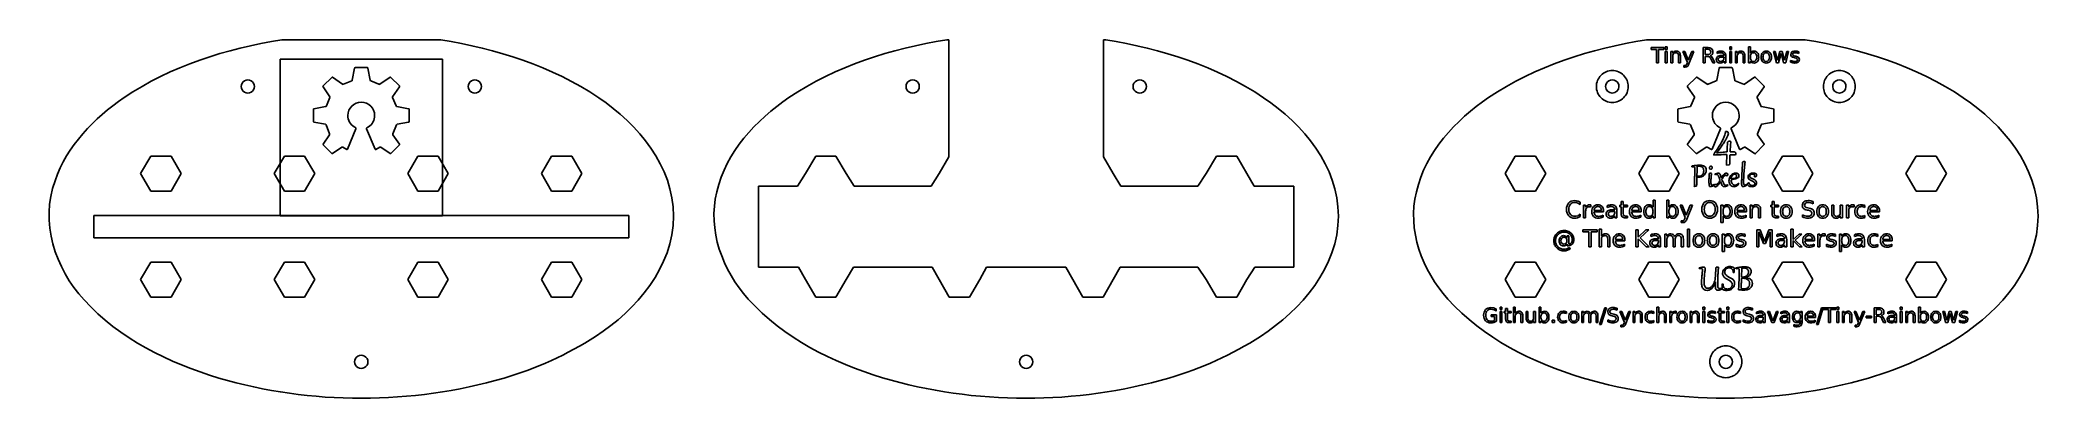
# Model space of a CAD drawing. Extents: x 1 to 248, y 2 to 47.
import ezdxf

# ---------------------------------------------------------------- set-up
doc = ezdxf.new("R2010")
doc.units = 0
doc.layers.get('0').update_dxf_attribs({"linetype": 'CONTINUOUS'})

msp = doc.modelspace()

# ---------------------------------------------------------------- linework, layer by layer
at = {"color": 1}
for p, q in [((50.709996, 46.66842), (31.109996, 46.66842)), ((113.109944, 46.66852), (113.359944, 46.66852)), ((113.359944, 46.66852), (113.359944, 32.208997)), ((132.459944, 32.208997), (132.459944, 46.66852)), ((132.459944, 46.66852), (132.709944, 46.66852)), ((199.38857, 46.66852), (218.98856, 46.66852)), ((37.258088, 42.041764), (36.202112, 40.985876)), ((38.612039, 41.190646), (37.358354, 42.051032)), ((40.084086, 43.179913), (39.804823, 41.679181)), ((41.654811, 43.244257), (40.161404, 43.244257)), ((42.011569, 41.679181), (41.732218, 43.179913)), ((44.458038, 42.051032), (43.204265, 41.190646)), ((45.614104, 40.985876), (44.558216, 42.041764)), ((205.534382, 42.041764), (204.478406, 40.985876)), ((206.888333, 41.190646), (205.634648, 42.051032)), ((208.36038, 43.179913), (208.081117, 41.679181)), ((209.931105, 43.244257), (208.437699, 43.244257)), ((210.287863, 41.679181), (210.008512, 43.179913)), ((212.734332, 42.051032), (211.480559, 41.190646)), ((213.890398, 40.985876), (212.83451, 42.041764)), ((27.729996, 40.909552), (27.729996, 40.909552)), ((36.192844, 40.88561), (37.038314, 39.653461)), ((37.045286, 39.541279), (36.600442, 38.503662)), ((39.730682, 41.594272), (38.724751, 41.182526)), ((43.091553, 41.182526), (42.08571, 41.594272)), ((45.215685, 38.503662), (44.770929, 39.541279)), ((44.77799, 39.653461), (45.623371, 40.88561)), ((55.729996, 40.909552), (55.729996, 40.909552)), ((196.00855, 40.909652), (196.00855, 40.909652)), ((197.15645, 40.909652), (197.15645, 40.909652)), ((204.469138, 40.88561), (205.314608, 39.653461)), ((205.32158, 39.541279), (204.876736, 38.503662)), ((208.006976, 41.594272), (207.001045, 41.182526)), ((211.367847, 41.182526), (210.362004, 41.594272)), ((213.491979, 38.503662), (213.047223, 39.541279)), ((213.054284, 39.653461), (213.899665, 40.88561)), ((224.00855, 40.909652), (224.00855, 40.909652)), ((225.15645, 40.909652), (225.15645, 40.909652)), ((34.999355, 38.082472), (34.999443, 36.589153)), ((36.514562, 38.429786), (35.063698, 38.159966)), ((46.752517, 38.159966), (45.301565, 38.429786)), ((46.816508, 36.589065), (46.816684, 38.082383)), ((203.275649, 38.082472), (203.275737, 36.589153)), ((204.790856, 38.429786), (203.339992, 38.159966)), ((215.028811, 38.159966), (213.577859, 38.429786)), ((215.092802, 36.589065), (215.092978, 38.082383)), ((35.063786, 36.511659), (36.47908, 36.248282)), ((36.996565, 34.957439), (36.192668, 33.785927)), ((36.563107, 36.173877), (37.00495, 35.070151)), ((39.210285, 33.173825), (40.256728, 35.702289)), ((40.226013, 35.796818), (40.099003, 35.874578)), ((41.559399, 35.702289), (42.605754, 33.173737)), ((41.717125, 35.874578), (41.590114, 35.796818)), ((44.811089, 35.070062), (45.252932, 36.173789)), ((45.623371, 33.785839), (44.819386, 34.957351)), ((45.33687, 36.248194), (46.752164, 36.51157)), ((203.34008, 36.511659), (204.755374, 36.248282)), ((205.272859, 34.957439), (204.468962, 33.785927)), ((204.839401, 36.173877), (205.281244, 35.070151)), ((207.486579, 33.173825), (208.533022, 35.702289)), ((208.502307, 35.796818), (208.375297, 35.874578)), ((209.835693, 35.702289), (210.882048, 33.173737)), ((209.993419, 35.874578), (209.866408, 35.796818)), ((213.087383, 35.070062), (213.529226, 36.173789)), ((213.899665, 33.785839), (213.09568, 34.957351)), ((213.613164, 36.248194), (215.028458, 36.51157)), ((13.699996, 30.156417), (14.949996, 32.321481)), ((14.949996, 32.321481), (17.449996, 32.321481)), ((17.449996, 32.321481), (18.699996, 30.156417)), ((30.174996, 30.156417), (31.424996, 32.321481)), ((31.424996, 32.321481), (33.924996, 32.321481)), ((33.924996, 32.321481), (35.174996, 30.156417)), ((36.201935, 33.685573), (37.258, 32.629685)), ((37.358266, 32.620417), (38.509037, 33.410281)), ((38.619365, 33.414076), (39.126876, 33.14311)), ((42.689163, 33.143021), (43.196674, 33.413988)), ((43.307002, 33.410193), (44.457861, 32.620329)), ((44.558039, 32.629597), (45.614104, 33.685484)), ((46.644996, 30.156417), (47.894996, 32.321481)), ((47.894996, 32.321481), (50.394996, 32.321481)), ((50.394996, 32.321481), (51.644996, 30.156417)), ((63.119996, 30.156417), (64.369996, 32.321481)), ((64.369996, 32.321481), (66.869996, 32.321481)), ((66.869996, 32.321481), (68.119996, 30.156417)), ((96.949944, 32.321581), (95.699944, 30.156517)), ((99.449944, 32.321581), (96.949944, 32.321581)), ((100.699944, 30.156517), (99.449944, 32.321581)), ((113.359944, 32.208997), (112.174944, 30.156517)), ((133.644944, 30.156517), (132.459944, 32.208997)), ((146.369946, 32.321581), (145.119946, 30.156517)), ((148.869946, 32.321581), (146.369946, 32.321581)), ((150.119946, 30.156517), (148.869946, 32.321581)), ((181.97856, 30.156517), (183.22856, 32.321581)), ((183.22856, 32.321581), (185.72856, 32.321581)), ((185.72856, 32.321581), (186.97856, 30.156517)), ((198.45357, 30.156517), (199.70357, 32.321581)), ((199.70357, 32.321581), (202.20357, 32.321581)), ((202.20357, 32.321581), (203.45357, 30.156517)), ((204.478229, 33.685573), (205.534294, 32.629685)), ((205.63456, 32.620417), (206.785331, 33.410281)), ((206.895659, 33.414076), (207.40317, 33.14311)), ((210.965457, 33.143021), (211.472968, 33.413988)), ((211.583296, 33.410193), (212.734155, 32.620329)), ((212.834333, 32.629597), (213.890398, 33.685484)), ((214.92356, 30.156517), (216.17356, 32.321581)), ((216.17356, 32.321581), (218.67356, 32.321581)), ((218.67356, 32.321581), (219.92356, 30.156517)), ((231.39857, 30.156517), (232.64857, 32.321581)), ((232.64857, 32.321581), (235.14857, 32.321581)), ((235.14857, 32.321581), (236.39857, 30.156517)), ((14.949996, 27.991354), (13.699996, 30.156417)), ((18.699996, 30.156417), (17.449996, 27.991354)), ((31.424996, 27.991354), (30.174996, 30.156417)), ((35.174996, 30.156417), (33.924996, 27.991354)), ((47.894996, 27.991354), (46.644996, 30.156417)), ((51.644996, 30.156417), (50.394996, 27.991354)), ((64.369996, 27.991354), (63.119996, 30.156417)), ((68.119996, 30.156417), (66.869996, 27.991354)), ((95.699944, 30.156517), (94.722956, 28.606454)), ((101.676932, 28.606454), (100.699944, 30.156517)), ((112.174944, 30.156517), (111.178952, 28.606454)), ((134.593663, 28.606454), (133.644944, 30.156517)), ((145.119946, 30.156517), (144.076106, 28.606454)), ((151.030076, 28.606454), (150.119946, 30.156517)), ((183.22856, 27.991454), (181.97856, 30.156517)), ((186.97856, 30.156517), (185.72856, 27.991454)), ((199.70357, 27.991454), (198.45357, 30.156517)), ((203.45357, 30.156517), (202.20357, 27.991454)), ((216.17356, 27.991454), (214.92356, 30.156517)), ((219.92356, 30.156517), (218.67356, 27.991454)), ((232.64857, 27.991454), (231.39857, 30.156517)), ((236.39857, 30.156517), (235.14857, 27.991454)), ((17.449996, 27.991354), (14.949996, 27.991354)), ((33.924996, 27.991354), (31.424996, 27.991354)), ((50.394996, 27.991354), (47.894996, 27.991354)), ((66.869996, 27.991354), (64.369996, 27.991354)), ((94.722956, 28.606454), (89.909944, 28.606454)), ((89.909944, 28.606454), (89.909944, 18.606454)), ((111.178952, 28.606454), (101.676932, 28.606454)), ((144.076106, 28.606454), (134.593663, 28.606454)), ((155.909946, 28.606454), (151.030076, 28.606454)), ((155.909946, 18.606454), (155.909946, 28.606454)), ((185.72856, 27.991454), (183.22856, 27.991454)), ((202.20357, 27.991454), (199.70357, 27.991454)), ((218.67356, 27.991454), (216.17356, 27.991454)), ((235.14857, 27.991454), (232.64857, 27.991454)), ((73.909996, 24.991354), (7.909996, 24.991354)), ((7.909996, 24.991354), (7.909996, 22.221354)), ((73.909996, 22.221354), (73.909996, 24.991354)), ((7.909996, 22.221354), (73.909996, 22.221354)), ((13.699996, 17.05629), (14.949996, 19.221354)), ((14.949996, 19.221354), (17.449996, 19.221354)), ((17.449996, 19.221354), (18.699996, 17.05629)), ((30.174996, 17.05629), (31.424996, 19.221354)), ((31.424996, 19.221354), (33.924996, 19.221354)), ((33.924996, 19.221354), (35.174996, 17.05629)), ((46.644996, 17.05629), (47.894996, 19.221354)), ((47.894996, 19.221354), (50.394996, 19.221354)), ((50.394996, 19.221354), (51.644996, 17.05629)), ((63.119996, 17.05629), (64.369996, 19.221354)), ((64.369996, 19.221354), (66.869996, 19.221354)), ((66.869996, 19.221354), (68.119996, 17.05629)), ((89.909944, 18.606454), (94.823237, 18.606454)), ((94.823237, 18.606454), (95.699944, 17.05639)), ((100.699944, 17.05639), (101.610078, 18.606454)), ((101.610078, 18.606454), (111.331664, 18.606454)), ((111.331664, 18.606454), (112.174944, 17.05639)), ((117.174944, 17.05639), (118.018224, 18.606454)), ((118.018224, 18.606454), (127.801664, 18.606454)), ((127.801664, 18.606454), (128.644944, 17.05639)), ((133.644944, 17.05639), (134.488224, 18.606454)), ((134.488224, 18.606454), (144.076106, 18.606454)), ((144.076106, 18.606454), (145.119946, 17.05639)), ((150.119946, 17.05639), (151.096936, 18.606454)), ((151.096936, 18.606454), (155.909946, 18.606454)), ((181.97856, 17.05639), (183.22856, 19.221454)), ((183.22856, 19.221454), (185.72856, 19.221454)), ((185.72856, 19.221454), (186.97856, 17.05639)), ((198.45357, 17.05639), (199.70357, 19.221454)), ((199.70357, 19.221454), (202.20357, 19.221454)), ((202.20357, 19.221454), (203.45357, 17.05639)), ((214.92356, 17.05639), (216.17356, 19.221454)), ((216.17356, 19.221454), (218.67356, 19.221454)), ((218.67356, 19.221454), (219.92356, 17.05639)), ((231.39857, 17.05639), (232.64857, 19.221454)), ((232.64857, 19.221454), (235.14857, 19.221454)), ((235.14857, 19.221454), (236.39857, 17.05639)), ((14.949996, 14.891226), (13.699996, 17.05629)), ((17.449996, 14.891226), (14.949996, 14.891226)), ((18.699996, 17.05629), (17.449996, 14.891226)), ((31.424996, 14.891226), (30.174996, 17.05629)), ((33.924996, 14.891226), (31.424996, 14.891226)), ((35.174996, 17.05629), (33.924996, 14.891226)), ((47.894996, 14.891226), (46.644996, 17.05629)), ((50.394996, 14.891226), (47.894996, 14.891226)), ((51.644996, 17.05629), (50.394996, 14.891226)), ((64.369996, 14.891226), (63.119996, 17.05629)), ((66.869996, 14.891226), (64.369996, 14.891226)), ((68.119996, 17.05629), (66.869996, 14.891226)), ((95.699944, 17.05639), (96.949944, 14.891326)), ((96.949944, 14.891326), (99.449944, 14.891326)), ((99.449944, 14.891326), (100.699944, 17.05639)), ((112.174944, 17.05639), (113.424944, 14.891326)), ((113.424944, 14.891326), (115.924944, 14.891326)), ((115.924944, 14.891326), (117.174944, 17.05639)), ((128.644944, 17.05639), (129.894944, 14.891326)), ((129.894944, 14.891326), (132.394944, 14.891326)), ((132.394944, 14.891326), (133.644944, 17.05639)), ((145.119946, 17.05639), (146.369946, 14.891326)), ((146.369946, 14.891326), (148.869946, 14.891326)), ((148.869946, 14.891326), (150.119946, 17.05639)), ((183.22856, 14.891326), (181.97856, 17.05639)), ((185.72856, 14.891326), (183.22856, 14.891326)), ((186.97856, 17.05639), (185.72856, 14.891326)), ((199.70357, 14.891326), (198.45357, 17.05639)), ((202.20357, 14.891326), (199.70357, 14.891326)), ((203.45357, 17.05639), (202.20357, 14.891326)), ((216.17356, 14.891326), (214.92356, 17.05639)), ((218.67356, 14.891326), (216.17356, 14.891326)), ((219.92356, 17.05639), (218.67356, 14.891326)), ((232.64857, 14.891326), (231.39857, 17.05639)), ((235.14857, 14.891326), (232.64857, 14.891326)), ((236.39857, 17.05639), (235.14857, 14.891326)), ((41.729996, 6.909552), (41.729996, 6.909552)), ((210.00855, 6.909654), (210.00855, 6.909654)), ((211.15645, 6.909654), (211.15645, 6.909654))]:
    msp.add_line(p, q, dxfattribs=at)
at = {"color": 5}
for p, q in [((199.979372, 45.713551), (201.557678, 45.713551)), ((199.979372, 45.501111), (199.979372, 45.713551)), ((200.641681, 45.501111), (199.979372, 45.501111)), ((200.641681, 43.847825), (200.641681, 45.501111)), ((201.557678, 45.501111), (200.89536, 45.501111)), ((200.89536, 45.501111), (200.89536, 43.847825)), ((201.557678, 45.713551), (201.557678, 45.501111)), ((201.712637, 45.792279), (201.94257, 45.792279)), ((201.712637, 45.501111), (201.712637, 45.792279)), ((201.94257, 45.501111), (201.712637, 45.501111)), ((201.712637, 45.247432), (201.94257, 45.247432)), ((201.712637, 43.847825), (201.712637, 45.247432)), ((201.94257, 45.792279), (201.94257, 45.501111)), ((201.94257, 45.247432), (201.94257, 43.847825)), ((202.413703, 43.847825), (202.413703, 45.247432)), ((202.413703, 45.247432), (202.644885, 45.247432)), ((202.644885, 45.247432), (202.644885, 45.029993)), ((202.644885, 44.638853), (202.644885, 43.847825)), ((203.355921, 43.847825), (203.355921, 44.68509)), ((203.585854, 44.692588), (203.585854, 43.847825)), ((203.58587, 44.692588), (203.585854, 44.692588)), ((204.44815, 43.870319), (203.882053, 45.247432)), ((203.882053, 45.247432), (204.125737, 45.247432)), ((204.125737, 45.247432), (204.563112, 44.15274)), ((204.563112, 44.15274), (205.000495, 45.247432)), ((205.244171, 45.247432), (204.629347, 43.717862)), ((205.000495, 45.247432), (205.244171, 45.247432)), ((206.386319, 43.847825), (206.386319, 45.71355)), ((206.386319, 45.71355), (206.956156, 45.71355)), ((206.638749, 45.506109), (206.638749, 44.843795)), ((206.956156, 45.506109), (206.638749, 45.506109)), ((206.638749, 44.843795), (206.956156, 44.843795)), ((206.913668, 44.636353), (206.638749, 44.636353)), ((206.638749, 44.636353), (206.638749, 43.847825)), ((207.271073, 44.722579), (207.271073, 44.722579)), ((207.583482, 44.357682), (207.83966, 43.847825)), ((208.115837, 44.971259), (208.115837, 45.183699)), ((208.643186, 44.731327), (208.965599, 44.731327)), ((208.965583, 44.551377), (208.736892, 44.551377)), ((208.736892, 44.551377), (208.736908, 44.551377)), ((208.965583, 44.500142), (208.965583, 44.551377)), ((208.965599, 44.731327), (208.965599, 44.75382)), ((209.195531, 44.646351), (209.195531, 43.847825)), ((209.195531, 44.646351), (209.195531, 44.646351)), ((209.670396, 45.792279), (209.900329, 45.792279)), ((209.670396, 45.501111), (209.670396, 45.792279)), ((209.900329, 45.501111), (209.670396, 45.501111)), ((209.670396, 45.247432), (209.900329, 45.247432)), ((209.670396, 43.847825), (209.670396, 45.247432)), ((209.900329, 45.792279), (209.900329, 45.501111)), ((209.900329, 45.247432), (209.900329, 43.847825)), ((210.37147, 43.847825), (210.37147, 45.247432)), ((210.37147, 45.247432), (210.602652, 45.247432)), ((210.602652, 45.247432), (210.602652, 45.029993)), ((210.602652, 44.638853), (210.602652, 43.847825)), ((211.313688, 43.847825), (211.313688, 44.68509)), ((211.543621, 44.692588), (211.543621, 43.847825)), ((211.543637, 44.692588), (211.543621, 44.692588)), ((211.995997, 43.847825), (211.995997, 45.792278)), ((211.995997, 45.792278), (212.227178, 45.792278)), ((212.227178, 45.792278), (212.227178, 45.034991)), ((213.009456, 44.546379), (213.009456, 44.546379)), ((214.171635, 45.281172), (214.171635, 45.281172)), ((214.171635, 45.086227), (214.171635, 45.086227)), ((215.060137, 45.247432), (215.290069, 45.247432)), ((215.426279, 43.847825), (215.060137, 45.247432)), ((215.290069, 45.247432), (215.57749, 44.155239)), ((215.57749, 44.155239), (215.863654, 45.247432)), ((215.999872, 44.995003), (215.69745, 43.847825)), ((215.863654, 45.247432), (216.134833, 45.247432)), ((216.301037, 43.847825), (215.999872, 44.995003)), ((216.134833, 45.247432), (216.422246, 44.155239)), ((216.422246, 44.155239), (216.708418, 45.247432)), ((216.938359, 45.247432), (216.572208, 43.847825)), ((216.708418, 45.247432), (216.938359, 45.247432)), ((217.67943, 44.456404), (217.599467, 44.475149)), ((217.725666, 44.666346), (217.804419, 44.648851)), ((218.180557, 45.206194), (218.180509, 45.206193)), ((218.180509, 45.206193), (218.180509, 44.988755)), ((200.89536, 43.847825), (200.641681, 43.847825)), ((201.94257, 43.847825), (201.712637, 43.847825)), ((202.644885, 43.847825), (202.413703, 43.847825)), ((203.585854, 43.847825), (203.355921, 43.847825)), ((204.008236, 43.315475), (204.008236, 43.507921)), ((204.008236, 43.507921), (204.143204, 43.507921)), ((204.19194, 43.315475), (204.008236, 43.315475)), ((204.406879, 43.765349), (204.44815, 43.870319)), ((204.629347, 43.717862), (204.629315, 43.717862)), ((206.638749, 43.847825), (206.386319, 43.847825)), ((207.568489, 43.847825), (207.329803, 44.326441)), ((207.83966, 43.847825), (207.568489, 43.847825)), ((208.965599, 43.847825), (208.965599, 44.060265)), ((209.195531, 43.847825), (208.965599, 43.847825)), ((209.900329, 43.847825), (209.670396, 43.847825)), ((210.602652, 43.847825), (210.37147, 43.847825)), ((211.543621, 43.847825), (211.313688, 43.847825)), ((212.227178, 43.847825), (211.995997, 43.847825)), ((212.227178, 44.057766), (212.227178, 43.847825)), ((215.69745, 43.847825), (215.426279, 43.847825)), ((216.572208, 43.847825), (216.301037, 43.847825)), ((217.185839, 43.899061), (217.185839, 44.136494)), ((207.71265, 32.44302), (207.69527, 32.529472)), ((208.05728, 32.704243), (208.06228, 32.697143)), ((209.20788, 32.49775), (209.09314, 32.49775)), ((204.99638, 30.980161), (204.98298, 31.079811)), ((205.36281, 30.819992), (205.3638, 30.820041)), ((205.73766, 29.7855), (205.73766, 29.80006)), ((207.32656, 30.676735), (207.32656, 30.676725)), ((207.42388, 30.170668), (207.42396, 30.170641)), ((207.8672, 30.017146), (207.85056, 30.096743)), ((209.28728, 31.191339), (209.25908, 31.193139)), ((209.66153, 31.238999), (209.28728, 31.191339)), ((209.35194, 29.864925), (209.34294, 29.864925)), ((210.52325, 29.841461), (210.52318, 29.841462)), ((211.56094, 31.600463), (211.5611, 31.600442)), ((212.71323, 29.770957), (212.71023, 29.782157)), ((205.32421, 28.561685), (205.30401, 28.563885)), ((205.58956, 28.595275), (205.32421, 28.561685)), ((207.7508, 28.794599), (207.7721, 28.736379)), ((209.45048, 28.767643), (209.47288, 28.703823)), ((209.84095, 29.393559), (209.84095, 29.374529)), ((210.73441, 28.942343), (210.73368, 28.942378)), ((211.76785, 28.7946), (211.78915, 28.73638)), ((212.05665, 29.00741), (212.06495, 28.99948)), ((191.224095, 26.617766), (191.224095, 26.319662)), ((191.224095, 26.617763), (191.224095, 26.617766)), ((191.224095, 25.145433), (191.224095, 24.850129)), ((191.642536, 24.689184), (191.642536, 26.256679)), ((191.642536, 26.256679), (191.901459, 26.256679)), ((191.901459, 24.689184), (191.642536, 24.689184)), ((191.901459, 26.256679), (191.901459, 26.013157)), ((191.901459, 25.514918), (191.901459, 24.689184)), ((192.559177, 26.280463), (192.560192, 26.015948)), ((192.560192, 26.015948), (192.560658, 26.015959)), ((194.112764, 25.411354), (192.928748, 25.411354)), ((192.93714, 25.611492), (193.855242, 25.612913)), ((193.855242, 25.612913), (193.855242, 25.612892)), ((194.05258, 25.012483), (194.05258, 24.768962)), ((194.112764, 25.537316), (194.112764, 25.537313)), ((194.112764, 25.537313), (194.112764, 25.411354)), ((194.552221, 25.947392), (194.552221, 26.185315)), ((195.142834, 25.678671), (195.503911, 25.678671)), ((195.247829, 25.47714), (195.247799, 25.477133)), ((195.503941, 25.47714), (195.247829, 25.47714)), ((195.503911, 25.678671), (195.503911, 25.703867)), ((195.503911, 24.689187), (195.503911, 24.927111)), ((195.761433, 24.689187), (195.503911, 24.689187)), ((195.503941, 25.419756), (195.503941, 25.47714)), ((195.761433, 25.583501), (195.761433, 25.583499)), ((195.761433, 25.583499), (195.761433, 24.689187)), ((196.100085, 26.056546), (196.100085, 26.256681)), ((196.100085, 26.256681), (196.28902, 26.256681)), ((196.28902, 26.056546), (196.100085, 26.056546)), ((196.28902, 26.256681), (196.28902, 26.701738)), ((196.28902, 26.701738), (196.547933, 26.701738)), ((196.28902, 25.20562), (196.28902, 26.056546)), ((196.547933, 26.701738), (196.547974, 26.701739)), ((196.547974, 26.701739), (196.547974, 26.256682)), ((196.547974, 26.256682), (197.078412, 26.256682)), ((197.078412, 26.056547), (196.547974, 26.056547)), ((196.547974, 26.056547), (196.547974, 25.205621)), ((196.813847, 24.904716), (197.078372, 24.904716)), ((197.078372, 24.689186), (196.813847, 24.689186)), ((197.078372, 24.904716), (197.078372, 24.689186)), ((197.078412, 26.256682), (197.078412, 26.056547)), ((198.759269, 25.411354), (197.575252, 25.411354)), ((197.583644, 25.611492), (198.501747, 25.612913)), ((198.501747, 25.612913), (198.501747, 25.612892)), ((198.699084, 25.012483), (198.699084, 24.768962)), ((198.759269, 25.537316), (198.759269, 25.537313)), ((198.759269, 25.537313), (198.759269, 25.411354)), ((199.335879, 25.471535), (199.335879, 25.471535)), ((200.213401, 26.018759), (200.213401, 26.866886)), ((200.213401, 26.866886), (200.470913, 26.866886)), ((200.213401, 26.018762), (200.213401, 26.018759)), ((200.213401, 24.689187), (200.213401, 24.924311)), ((200.470913, 24.689187), (200.213401, 24.689187)), ((200.470913, 26.866886), (200.470913, 24.689187)), ((201.90405, 24.689184), (201.90405, 26.866883)), ((201.90405, 26.866883), (202.162973, 26.866883)), ((202.162973, 24.689184), (201.90405, 24.689184)), ((202.162973, 26.866883), (202.162973, 26.018756)), ((202.162973, 26.018756), (202.162973, 26.018759)), ((202.162973, 24.924308), (202.162973, 24.689184)), ((203.039085, 25.471535), (203.039085, 25.471535)), ((204.182512, 24.714379), (203.548518, 26.256682)), ((203.548518, 26.256682), (203.821424, 26.256682)), ((203.821424, 26.256682), (204.311273, 25.030677)), ((204.136341, 24.596817), (204.182512, 24.714379)), ((204.311273, 25.030677), (204.801111, 26.256682)), ((205.074028, 26.256682), (204.385441, 24.543634)), ((204.801111, 26.256682), (205.074028, 26.256682)), ((207.201353, 26.816502), (207.201353, 26.816502)), ((207.201353, 26.586975), (207.201353, 26.586975)), ((208.588298, 24.092979), (208.588298, 26.256682)), ((208.588298, 26.256682), (208.847221, 26.256682)), ((208.847221, 26.256682), (208.847221, 26.018759)), ((208.847221, 24.924311), (208.847221, 24.092979)), ((208.847221, 24.924308), (208.847221, 24.924311)), ((209.723333, 25.471535), (209.723333, 25.471535)), ((211.758286, 25.411354), (210.574259, 25.411354)), ((210.582661, 25.611492), (211.500763, 25.612913)), ((211.500763, 25.612913), (211.500763, 25.612892)), ((211.698101, 25.012483), (211.698101, 24.768962)), ((211.758286, 25.537316), (211.758286, 25.537313)), ((211.758286, 25.537313), (211.758286, 25.411354)), ((212.171156, 24.689187), (212.171156, 26.256682)), ((212.171156, 26.256682), (212.430079, 26.256682)), ((212.430079, 24.689187), (212.171156, 24.689187)), ((212.430079, 26.256682), (212.430079, 26.013161)), ((212.430079, 25.575101), (212.430079, 24.689187)), ((213.226411, 24.689187), (213.226411, 25.626885)), ((213.483924, 24.689187), (213.226411, 24.689187)), ((213.483924, 25.635282), (213.483924, 24.689187)), ((213.483934, 25.635282), (213.483924, 25.635282)), ((214.719702, 26.056546), (214.719702, 26.256681)), ((214.719702, 26.256681), (214.908638, 26.256681)), ((214.908638, 26.056546), (214.719702, 26.056546)), ((214.908638, 26.256681), (214.908638, 26.701738)), ((214.908638, 26.701738), (215.167551, 26.701738)), ((214.908638, 25.20562), (214.908638, 26.056546)), ((215.167551, 26.701738), (215.167581, 26.701739)), ((215.167581, 26.701739), (215.167581, 26.256682)), ((215.167581, 26.256682), (215.698009, 26.256682)), ((215.698009, 26.056547), (215.167581, 26.056547)), ((215.167581, 26.056547), (215.167581, 25.205621)), ((215.433465, 24.904716), (215.697979, 24.904716)), ((215.697979, 24.689186), (215.433465, 24.689186)), ((215.697979, 24.904716), (215.697979, 24.689186)), ((215.698009, 26.256682), (215.698009, 26.056547)), ((216.645509, 26.29447), (216.645509, 26.29447)), ((216.645509, 26.076141), (216.645509, 26.076141)), ((218.63009, 24.781553), (218.63009, 25.072659)), ((219.392834, 25.61569), (219.220693, 25.649278)), ((219.304673, 25.919392), (219.475414, 25.884403)), ((219.966653, 26.710137), (219.966643, 26.710136)), ((219.966643, 26.710136), (219.966643, 26.434424)), ((221.129664, 26.29447), (221.129664, 26.29447)), ((221.129664, 26.076141), (221.129664, 26.076141)), ((222.247895, 25.307789), (222.247905, 25.307788)), ((222.247905, 25.307788), (222.247905, 26.256682)), ((222.247905, 26.256682), (222.505417, 26.256682)), ((222.505417, 26.256682), (222.505417, 25.317584)), ((222.895892, 26.29447), (222.895892, 26.29447)), ((223.30315, 25.367968), (223.30315, 26.256682)), ((223.30315, 26.256682), (223.560673, 26.256682)), ((223.30315, 24.689187), (223.30315, 24.929909)), ((223.560673, 24.689187), (223.30315, 24.689187)), ((223.560673, 26.256682), (223.560673, 24.689187)), ((224.08411, 24.689184), (224.08411, 26.256679)), ((224.08411, 26.256679), (224.343022, 26.256679)), ((224.343022, 24.689184), (224.08411, 24.689184)), ((224.343022, 26.256679), (224.343022, 26.013157)), ((224.343022, 25.514918), (224.343022, 24.689184)), ((225.00074, 26.280463), (225.001755, 26.015948)), ((225.001755, 26.015948), (225.002222, 26.015959)), ((226.341586, 26.196502), (226.341586, 25.955779)), ((226.341586, 26.196494), (226.341586, 26.196502)), ((226.341586, 24.987286), (226.341586, 24.749363)), ((228.13301, 25.411354), (226.948993, 25.411354)), ((226.957385, 25.611492), (227.875487, 25.612913)), ((227.875487, 25.612913), (227.875487, 25.612892)), ((228.072825, 25.012483), (228.072825, 24.768962)), ((228.13301, 25.537316), (228.13301, 25.537313)), ((228.13301, 25.537313), (228.13301, 25.411354)), ((189.617406, 22.276366), (189.617406, 22.459706)), ((189.617406, 22.459706), (189.817544, 22.459706)), ((189.817544, 22.459706), (189.817544, 21.429638)), ((191.558586, 23.195868), (193.326214, 23.195868)), ((191.558586, 22.957944), (191.558586, 23.195868)), ((192.300345, 22.957944), (191.558586, 22.957944)), ((192.300345, 21.106341), (192.300345, 22.957944)), ((193.326214, 22.957944), (192.584454, 22.957944)), ((192.584454, 22.957944), (192.584454, 21.106341)), ((193.326214, 23.195868), (193.326214, 22.957944)), ((193.579545, 21.106341), (193.579545, 23.284039)), ((193.579545, 23.284039), (193.838458, 23.284039)), ((193.838458, 23.284039), (193.838458, 22.430314)), ((198.095878, 23.195868), (198.378587, 23.195868)), ((198.095878, 21.106341), (198.095878, 23.195868)), ((198.378587, 23.195868), (198.378587, 22.312752)), ((198.378587, 22.312752), (199.316284, 23.195868)), ((199.680172, 23.195868), (198.643101, 22.221781)), ((198.643101, 22.221781), (199.75435, 21.106341)), ((199.316284, 23.195868), (199.680172, 23.195868)), ((199.932093, 22.364536), (199.932093, 22.60246)), ((201.663362, 21.106338), (201.663362, 22.673832)), ((201.663362, 22.673832), (201.922275, 22.673832)), ((201.922275, 22.673832), (201.922275, 22.430311)), ((202.89357, 22.372929), (202.89354, 22.372932)), ((203.689883, 24.092981), (203.689883, 24.308511)), ((203.689883, 24.308511), (203.841029, 24.308511)), ((203.895612, 24.092981), (203.689883, 24.092981)), ((204.385441, 24.543634), (204.385451, 24.543634)), ((204.466631, 23.284039), (204.724143, 23.284039)), ((204.466631, 21.106341), (204.466631, 23.284039)), ((204.724143, 23.284039), (204.724143, 21.106341)), ((205.86898, 22.711623), (205.86898, 22.711623)), ((205.86898, 22.493293), (205.86898, 22.493293)), ((207.621214, 22.711623), (207.621214, 22.711623)), ((207.621214, 22.493293), (207.621214, 22.493293)), ((208.847221, 24.092979), (208.588298, 24.092979)), ((208.756249, 20.510132), (208.756249, 22.673835)), ((208.756249, 22.673835), (209.015162, 22.673835)), ((209.015162, 22.673835), (209.015162, 22.435913)), ((211.584734, 22.627651), (211.584734, 22.384129)), ((211.584805, 22.627648), (211.584734, 22.627651)), ((213.003877, 23.195868), (213.425149, 23.195868)), ((213.003877, 21.106341), (213.003877, 23.195868)), ((213.817014, 21.508011), (213.278194, 22.94115)), ((213.278194, 22.94115), (213.278194, 21.106341)), ((213.425149, 23.195868), (213.958368, 21.773925)), ((213.958368, 21.773925), (214.494398, 23.195868)), ((214.639953, 22.94115), (214.101123, 21.508011)), ((214.494398, 23.195868), (214.91566, 23.195868)), ((214.639953, 21.106341), (214.639953, 22.94115)), ((214.91566, 23.195868), (214.91566, 21.106341)), ((215.483878, 22.364536), (215.483878, 22.60246)), ((217.215127, 23.284039), (217.474039, 23.284039)), ((217.215127, 21.106341), (217.215127, 23.284039)), ((217.474039, 23.284039), (217.474039, 21.997853)), ((217.474039, 21.997853), (218.242396, 22.673835)), ((218.571285, 22.673835), (217.739954, 21.940472)), ((218.242396, 22.673835), (218.571285, 22.673835)), ((220.540431, 21.106338), (220.540431, 22.673832)), ((220.540431, 22.673832), (220.799354, 22.673832)), ((220.799354, 22.673832), (220.799354, 22.430311)), ((221.457072, 22.697617), (221.458087, 22.433102)), ((221.458087, 22.433102), (221.458554, 22.433113)), ((222.730752, 22.627651), (222.730752, 22.384129)), ((222.730823, 22.627648), (222.730752, 22.627651)), ((223.21639, 20.510132), (223.21639, 22.673835)), ((223.21639, 22.673835), (223.475312, 22.673835)), ((223.475312, 22.673835), (223.475312, 22.435913)), ((225.062396, 22.364536), (225.062396, 22.60246)), ((227.931471, 22.613655), (227.931471, 22.372932)), ((227.931471, 22.613639), (227.931471, 22.613655)), ((188.854631, 21.857899), (188.854651, 21.857899)), ((189.617487, 21.43943), (189.617406, 21.439433)), ((189.617487, 21.223899), (189.617487, 21.43943)), ((189.915549, 21.043352), (190.041499, 20.888003)), ((192.584454, 21.106341), (192.300345, 21.106341)), ((193.838458, 21.106341), (193.579545, 21.106341)), ((193.838458, 21.992255), (193.838458, 21.106341)), ((194.63479, 21.106341), (194.63479, 22.044039)), ((194.892313, 21.106341), (194.63479, 21.106341)), ((194.892313, 22.052436), (194.892313, 21.106341)), ((194.892323, 22.052436), (194.892313, 22.052436)), ((196.749512, 21.828507), (195.565496, 21.828507)), ((195.573888, 22.028645), (196.492, 22.030066)), ((196.492, 22.030066), (196.492, 22.030045)), ((196.689338, 21.429636), (196.689338, 21.186115)), ((196.749512, 21.95447), (196.749512, 21.954467)), ((196.749512, 21.954467), (196.749512, 21.828507)), ((198.378587, 21.106341), (198.095878, 21.106341)), ((199.38207, 21.106341), (198.378587, 22.112616)), ((198.378587, 22.112616), (198.378587, 21.106341)), ((199.75435, 21.106341), (199.38207, 21.106341)), ((200.522696, 22.095825), (200.883783, 22.095825)), ((200.627692, 21.894295), (200.627661, 21.894286)), ((200.883814, 21.894295), (200.627692, 21.894295)), ((200.883783, 22.095825), (200.883783, 22.121011)), ((200.883783, 21.106341), (200.883783, 21.344263)), ((201.141296, 21.106341), (200.883783, 21.106341)), ((200.883814, 21.836911), (200.883814, 21.894295)), ((201.141296, 22.000652), (201.141296, 21.106341)), ((201.141296, 22.000645), (201.141296, 22.000652)), ((201.922275, 21.106338), (201.663362, 21.106338)), ((201.922275, 21.992252), (201.922275, 21.106338)), ((202.678018, 21.106338), (202.678018, 22.044036)), ((202.93693, 21.106338), (202.678018, 21.106338)), ((202.93693, 21.992252), (202.93693, 21.106338)), ((203.692673, 21.106338), (203.692673, 22.044036)), ((203.951596, 21.106338), (203.692673, 21.106338)), ((203.951596, 22.052433), (203.951596, 21.106338)), ((204.724143, 21.106341), (204.466631, 21.106341)), ((209.015162, 20.510132), (208.756249, 20.510132)), ((209.015162, 21.341465), (209.015162, 20.510132)), ((209.015162, 21.341461), (209.015162, 21.341465)), ((209.891284, 21.888688), (209.891284, 21.888688)), ((210.470704, 21.163721), (210.470704, 21.429635)), ((211.023619, 21.787914), (210.934017, 21.808909)), ((211.0753, 22.023041), (211.163482, 22.003446)), ((213.278194, 21.106341), (213.003877, 21.106341)), ((214.101123, 21.508011), (213.817014, 21.508011)), ((214.91566, 21.106341), (214.639953, 21.106341)), ((216.074491, 22.095825), (216.435578, 22.095825)), ((216.179487, 21.894295), (216.179456, 21.894286)), ((216.435609, 21.894295), (216.179487, 21.894295)), ((216.435578, 22.095825), (216.435578, 22.121011)), ((216.435578, 21.106341), (216.435578, 21.344263)), ((216.69309, 21.106341), (216.435578, 21.106341)), ((216.435609, 21.836911), (216.435609, 21.894295)), ((216.69309, 22.000652), (216.69309, 21.106341)), ((216.69309, 22.000645), (216.69309, 22.000652)), ((217.474039, 21.106341), (217.215127, 21.106341)), ((218.270382, 21.106341), (217.474039, 21.871894)), ((217.474039, 21.871894), (217.474039, 21.106341)), ((217.739954, 21.940472), (218.606274, 21.106341)), ((218.606274, 21.106341), (218.270382, 21.106341)), ((220.127592, 21.828507), (218.943565, 21.828507)), ((218.951967, 22.028645), (219.87007, 22.030066)), ((219.87007, 22.030066), (219.87007, 22.030045)), ((220.067407, 21.429636), (220.067407, 21.186115)), ((220.127592, 21.95447), (220.127592, 21.954467)), ((220.127592, 21.954467), (220.127592, 21.828507)), ((220.799354, 21.106338), (220.540431, 21.106338)), ((220.799354, 21.932072), (220.799354, 21.106338)), ((221.616723, 21.163721), (221.616723, 21.429635)), ((222.169628, 21.787914), (222.080025, 21.808909)), ((222.221309, 22.023041), (222.30949, 22.003446)), ((223.475312, 20.510132), (223.21639, 20.510132)), ((223.475312, 21.341465), (223.475312, 20.510132)), ((223.475312, 21.341461), (223.475312, 21.341465)), ((224.351424, 21.888688), (224.351424, 21.888688)), ((225.653009, 22.095825), (226.014097, 22.095825)), ((225.758005, 21.894295), (225.757975, 21.894286)), ((226.014127, 21.894295), (225.758005, 21.894295)), ((226.014097, 22.095825), (226.014097, 22.121011)), ((226.014097, 21.106341), (226.014097, 21.344263)), ((226.271609, 21.106341), (226.014097, 21.106341)), ((226.014127, 21.836911), (226.014127, 21.894295)), ((226.271609, 22.000652), (226.271609, 21.106341)), ((226.271609, 22.000645), (226.271609, 22.000652)), ((227.931471, 21.40444), (227.931471, 21.166517)), ((229.722895, 21.828507), (228.538878, 21.828507)), ((228.54728, 22.028645), (229.465382, 22.030066)), ((229.465382, 22.030066), (229.465382, 22.030045)), ((229.66272, 21.429636), (229.66272, 21.186115)), ((229.722895, 21.95447), (229.722895, 21.954467)), ((229.722895, 21.954467), (229.722895, 21.828507)), ((205.92122, 18.411041), (205.90772, 18.514952)), ((208.28751, 18.578457), (208.28701, 18.578569)), ((210.20707, 17.923353), (210.0836, 17.929453)), ((210.43561, 18.397637), (210.42341, 18.506438)), ((210.83595, 18.222782), (210.83711, 18.222827)), ((211.15507, 18.472189), (211.15618, 18.472213)), ((211.61162, 17.324299), (211.61162, 17.313299)), ((207.92514, 16.77175), (207.91294, 16.77415)), ((208.67586, 15.990599), (208.70766, 15.894019)), ((208.74801, 16.518698), (208.87135, 16.512578)), ((210.77175, 15.7742), (210.74975, 15.7766)), ((211.00891, 15.80232), (210.77175, 15.7742)), ((211.06419, 15.946534), (211.06448, 15.946569)), ((180.260715, 12.499701), (180.260715, 12.701471)), ((180.260715, 12.701471), (180.904917, 12.701471)), ((180.661827, 12.499701), (180.260715, 12.499701)), ((180.661827, 12.012293), (180.661827, 12.499701)), ((180.857523, 13.42834), (180.857523, 13.167012)), ((180.904917, 12.701471), (180.904917, 11.922348)), ((181.344921, 13.644684), (181.568571, 13.644684)), ((181.344921, 13.361476), (181.344921, 13.644684)), ((181.568571, 13.361476), (181.344921, 13.361476)), ((181.344921, 13.114733), (181.568571, 13.114733)), ((181.344921, 11.753395), (181.344921, 13.114733)), ((181.568571, 13.644684), (181.568571, 13.361476)), ((181.568571, 13.114733), (181.568571, 11.753395)), ((181.867599, 12.940913), (181.867599, 13.114726)), ((181.867599, 13.114726), (182.031685, 13.114726)), ((182.031685, 12.940913), (181.867599, 12.940913)), ((182.031685, 13.114726), (182.031685, 13.50125)), ((182.031685, 13.50125), (182.256554, 13.50125)), ((182.031685, 12.2019), (182.031685, 12.940913)), ((182.256539, 13.501257), (182.256539, 13.114733)), ((182.256554, 13.50125), (182.256539, 13.501257)), ((182.256539, 13.114733), (182.717201, 13.114733)), ((182.717201, 12.94092), (182.256539, 12.94092)), ((182.256539, 12.94092), (182.256539, 12.201907)), ((182.717201, 13.114733), (182.717201, 12.94092)), ((183.004029, 11.753389), (183.004029, 13.644678)), ((183.004029, 13.644678), (183.228884, 13.644678)), ((183.228884, 13.644678), (183.228884, 12.903235)), ((183.228884, 12.52279), (183.228884, 11.753389)), ((183.920522, 11.753395), (183.920522, 12.567768)), ((184.144086, 12.575049), (184.144172, 12.57506)), ((184.144172, 12.57506), (184.144172, 11.753395)), ((184.569597, 12.290638), (184.569597, 13.114733)), ((184.569597, 13.114733), (184.793248, 13.114733)), ((184.793248, 13.114733), (184.793248, 12.299146)), ((185.132358, 13.147552), (185.132358, 13.147552)), ((185.486176, 12.34291), (185.486176, 13.11474)), ((185.486176, 13.11474), (185.709826, 13.11474)), ((185.709826, 13.11474), (185.709826, 11.753402)), ((186.16431, 11.753404), (186.16431, 13.644692)), ((186.16431, 13.644692), (186.389164, 13.644692)), ((186.389164, 13.644692), (186.389164, 12.90811)), ((186.389164, 12.90811), (186.389164, 12.908102)), ((187.150058, 12.432849), (187.150058, 12.432849)), ((189.525103, 13.062468), (189.525103, 12.853406)), ((189.525103, 13.062457), (189.525103, 13.062468)), ((190.444004, 13.147552), (190.444004, 13.147552)), ((190.444076, 12.957943), (190.444004, 12.957937)), ((191.429838, 11.753366), (191.429838, 13.114704)), ((191.429838, 13.114704), (191.654707, 13.114704)), ((191.654707, 13.114704), (191.654707, 12.903212)), ((191.654707, 12.522767), (191.654707, 11.753366)), ((192.311065, 11.753379), (192.311065, 12.567752)), ((192.498246, 12.85338), (192.498174, 12.853406)), ((192.53592, 12.52278), (192.53592, 11.753379)), ((193.192278, 11.753388), (193.192278, 12.567761)), ((193.417147, 12.575053), (193.417147, 11.753388)), ((193.629788, 11.522455), (194.261832, 13.568108)), ((194.468467, 13.568108), (193.836422, 11.522455)), ((194.261832, 13.568108), (194.468467, 13.568108)), ((195.304608, 12.558047), (195.155101, 12.58722)), ((195.228055, 12.821808), (195.376343, 12.791417)), ((195.802987, 13.508555), (195.803059, 13.508549)), ((195.803059, 13.508549), (195.803059, 13.269099)), ((196.675914, 11.775268), (196.125295, 13.114727)), ((196.125295, 13.114727), (196.362321, 13.114727)), ((196.362321, 13.114727), (196.787732, 12.049967)), ((196.787732, 12.049967), (197.213156, 13.114727)), ((197.450168, 13.114727), (196.852156, 11.62698)), ((197.213156, 13.114727), (197.450168, 13.114727)), ((197.750256, 11.753389), (197.750256, 13.114727)), ((197.750256, 13.114727), (197.975111, 13.114727)), ((197.975111, 13.114727), (197.975111, 12.903235)), ((197.975111, 12.52279), (197.975111, 11.753389)), ((198.666734, 11.753395), (198.666734, 12.567768)), ((198.890313, 12.575049), (198.890385, 12.57506)), ((198.890385, 12.57506), (198.890385, 11.753395)), ((200.318575, 13.062468), (200.318575, 12.853406)), ((200.318575, 13.062457), (200.318575, 13.062468)), ((200.701408, 11.753389), (200.701408, 13.644678)), ((200.701408, 13.644678), (200.926277, 13.644678)), ((200.926277, 13.644678), (200.926277, 12.903235)), ((200.926277, 12.52279), (200.926277, 11.753389)), ((201.617915, 11.753395), (201.617915, 12.567768)), ((201.841465, 12.575049), (201.841566, 12.57506)), ((201.841566, 12.57506), (201.841566, 11.753395)), ((202.281513, 11.753348), (202.281513, 13.114686)), ((202.281513, 13.114686), (202.506382, 13.114686)), ((202.506382, 13.114686), (202.506382, 12.903193)), ((202.506382, 12.470482), (202.506382, 11.753348)), ((203.077586, 13.135457), (203.078804, 12.905731)), ((203.078804, 12.905731), (203.078933, 12.905671)), ((203.789982, 13.147552), (203.789982, 13.147552)), ((203.790054, 12.957943), (203.789982, 12.957937)), ((204.77573, 11.753389), (204.77573, 13.114727)), ((204.77573, 13.114727), (205.000585, 13.114727)), ((205.000585, 13.114727), (205.000585, 12.903235)), ((205.000585, 12.52279), (205.000585, 11.753389)), ((205.692208, 11.753395), (205.692208, 12.567768)), ((205.915787, 12.575049), (205.915859, 12.57506)), ((205.915859, 12.57506), (205.915859, 11.753395)), ((206.364379, 13.644684), (206.588015, 13.644684)), ((206.364379, 13.361476), (206.364379, 13.644684)), ((206.588015, 13.361476), (206.364379, 13.361476)), ((206.364379, 13.114733), (206.588015, 13.114733)), ((206.364379, 11.753395), (206.364379, 13.114733)), ((206.588015, 13.644684), (206.588015, 13.361476)), ((206.588015, 13.114733), (206.588015, 11.753395)), ((207.435367, 12.345337), (207.357524, 12.363572)), ((207.480194, 12.549549), (207.556747, 12.532532)), ((207.922822, 13.074642), (207.922621, 13.074623)), ((207.922621, 13.074623), (207.922621, 12.86313)), ((208.185179, 12.940913), (208.185179, 13.114726)), ((208.185179, 13.114726), (208.349265, 13.114726)), ((208.349265, 12.940913), (208.185179, 12.940913)), ((208.349265, 13.114726), (208.349265, 13.50125)), ((208.349265, 13.50125), (208.574134, 13.50125)), ((208.349265, 12.2019), (208.349265, 12.940913)), ((208.574119, 13.501257), (208.574119, 13.114733)), ((208.574134, 13.50125), (208.574119, 13.501257)), ((208.574119, 13.114733), (209.034781, 13.114733)), ((209.034781, 12.94092), (208.574119, 12.94092)), ((208.574119, 12.94092), (208.574119, 12.201907)), ((209.034781, 13.114733), (209.034781, 12.94092)), ((209.330139, 13.644684), (209.553789, 13.644684)), ((209.330139, 13.361476), (209.330139, 13.644684)), ((209.553789, 13.361476), (209.330139, 13.361476)), ((209.330139, 13.114733), (209.553789, 13.114733)), ((209.330139, 11.753395), (209.330139, 13.114733)), ((209.553789, 13.644684), (209.553789, 13.361476)), ((209.553789, 13.114733), (209.553789, 11.753395)), ((211.000214, 13.062468), (211.000214, 12.853406)), ((211.000214, 13.062457), (211.000214, 13.062468)), ((211.990721, 12.558047), (211.841215, 12.58722)), ((211.914169, 12.821808), (212.062457, 12.791417)), ((212.4891, 13.508555), (212.489172, 13.508549)), ((212.489172, 13.508549), (212.489172, 13.269099)), ((212.986376, 12.846125), (212.986376, 13.052756)), ((213.499291, 12.61275), (213.812883, 12.61275)), ((213.590408, 12.437706), (213.590408, 12.43771)), ((213.81284, 12.437706), (213.590408, 12.437706)), ((213.81284, 12.387875), (213.81284, 12.437706)), ((213.812883, 12.61275), (213.812883, 12.634626)), ((214.036563, 12.530108), (214.036491, 12.530089)), ((214.036491, 12.530089), (214.036491, 11.753396)), ((214.337927, 13.114733), (214.574938, 13.114733)), ((214.848419, 11.753395), (214.337927, 13.114733)), ((214.574938, 13.114733), (215.000363, 11.972182)), ((215.000363, 11.972182), (215.425773, 13.114733)), ((215.662799, 13.114733), (215.152292, 11.753395)), ((215.425773, 13.114733), (215.662799, 13.114733)), ((215.986197, 12.846125), (215.986197, 13.052756)), ((216.499084, 12.61275), (216.812691, 12.61275)), ((216.59033, 12.437706), (216.590201, 12.43771)), ((216.812777, 12.437706), (216.59033, 12.437706)), ((216.812691, 12.61275), (216.812691, 12.634626)), ((216.812777, 12.387875), (216.812777, 12.437706)), ((217.03637, 12.530108), (217.036284, 12.530089)), ((217.036284, 12.530089), (217.036284, 11.753396)), ((218.393971, 12.908103), (218.393971, 13.114735)), ((218.393971, 13.114735), (218.617621, 13.114735)), ((218.393985, 12.449866), (218.393985, 12.449866)), ((218.617621, 13.114735), (218.617621, 11.922349)), ((220.242725, 12.380581), (219.214429, 12.380581)), ((219.22164, 12.554384), (220.018989, 12.5556)), ((220.018989, 12.5556), (220.019075, 12.555605)), ((220.242725, 12.489977), (220.242725, 12.380581)), ((220.242783, 12.489971), (220.242725, 12.489977)), ((220.375215, 11.522455), (221.00726, 13.568108)), ((221.213894, 13.568108), (220.581849, 11.522455)), ((221.00726, 13.568108), (221.213894, 13.568108)), ((221.209034, 13.568108), (222.744182, 13.568108)), ((221.209034, 13.361476), (221.209034, 13.568108)), ((221.853236, 13.361476), (221.209034, 13.361476)), ((221.853236, 11.753395), (221.853236, 13.361476)), ((222.744182, 13.361476), (222.099981, 13.361476)), ((222.099981, 13.361476), (222.099981, 11.753395)), ((222.744182, 13.568108), (222.744182, 13.361476)), ((222.894907, 13.644684), (223.118558, 13.644684)), ((222.894907, 13.361476), (222.894907, 13.644684)), ((223.118558, 13.361476), (222.894907, 13.361476)), ((222.894907, 13.114733), (223.118558, 13.114733)), ((222.894907, 11.753395), (222.894907, 13.114733)), ((223.118558, 13.644684), (223.118558, 13.361476)), ((223.118558, 13.114733), (223.118558, 11.753395)), ((223.576783, 11.753389), (223.576783, 13.114727)), ((223.576783, 13.114727), (223.801637, 13.114727)), ((223.801637, 13.114727), (223.801637, 12.903235)), ((223.801637, 12.52279), (223.801637, 11.753389)), ((224.493261, 11.753395), (224.493261, 12.567768)), ((224.71684, 12.575049), (224.716911, 12.57506)), ((224.716911, 12.57506), (224.716911, 11.753395)), ((225.55559, 11.775268), (225.004986, 13.114727)), ((225.004986, 13.114727), (225.241998, 13.114727)), ((225.241998, 13.114727), (225.667423, 12.049967)), ((225.667423, 12.049967), (226.092833, 13.114727)), ((226.329859, 13.114727), (225.731833, 11.62698)), ((226.092833, 13.114727), (226.329859, 13.114727)), ((226.481788, 12.534949), (227.136928, 12.534949)), ((226.481788, 12.33561), (226.481788, 12.534949)), ((227.136928, 12.33561), (226.481788, 12.33561)), ((227.136928, 12.534949), (227.136928, 12.33561)), ((227.504006, 11.753401), (227.504006, 13.568114)), ((227.504006, 13.568114), (228.058266, 13.568114)), ((228.058266, 13.366345), (227.749533, 13.366345)), ((227.749533, 13.366345), (227.749533, 13.366338)), ((227.749533, 13.366338), (227.749533, 12.722134)), ((227.749533, 12.722134), (228.058266, 12.722134)), ((228.016936, 12.52037), (227.749533, 12.52037)), ((227.749533, 12.52037), (227.749533, 11.753401)), ((228.364504, 12.604242), (228.364561, 12.604232)), ((229.186324, 12.846125), (229.186324, 13.052756)), ((229.699225, 12.61275), (230.012817, 12.61275)), ((229.790486, 12.437706), (229.790328, 12.43771)), ((230.012918, 12.437706), (229.790486, 12.437706)), ((230.012817, 12.61275), (230.012817, 12.634626)), ((230.012918, 12.387875), (230.012918, 12.437706)), ((230.236497, 12.530108), (230.236411, 12.530089)), ((230.236411, 12.530089), (230.236411, 11.753396)), ((230.698291, 13.644684), (230.921942, 13.644684)), ((230.698291, 13.361476), (230.698291, 13.644684)), ((230.921942, 13.361476), (230.698291, 13.361476)), ((230.698291, 13.114733), (230.921942, 13.114733)), ((230.698291, 11.753395), (230.698291, 13.114733)), ((230.921942, 13.644684), (230.921942, 13.361476)), ((230.921942, 13.114733), (230.921942, 11.753395)), ((231.380166, 11.753389), (231.380166, 13.114727)), ((231.380166, 13.114727), (231.605021, 13.114727)), ((231.605021, 13.114727), (231.605021, 12.903235)), ((231.605021, 12.52279), (231.605021, 11.753389)), ((232.296645, 11.753395), (232.296645, 12.567768)), ((232.520224, 12.575049), (232.520295, 12.57506)), ((232.520295, 12.57506), (232.520295, 11.753395)), ((232.9603, 11.753404), (232.9603, 13.644692)), ((232.9603, 13.644692), (233.185169, 13.644692)), ((233.185169, 13.644692), (233.185169, 12.90811)), ((233.185169, 12.90811), (233.185169, 12.908102)), ((233.946048, 12.432849), (233.946048, 12.432849)), ((235.076457, 13.147552), (235.076457, 13.147552)), ((235.076515, 12.957943), (235.076457, 12.957937)), ((235.940653, 13.114733), (236.164304, 13.114733)), ((236.296794, 11.753395), (235.940653, 13.114733)), ((236.164304, 13.114733), (236.443864, 12.052404)), ((236.443864, 12.052404), (236.722205, 13.114733)), ((236.854695, 12.869206), (236.560556, 11.753395)), ((236.722205, 13.114733), (236.985966, 13.114733)), ((237.147629, 11.753395), (236.854695, 12.869206)), ((236.985966, 13.114733), (237.265526, 12.052404)), ((237.265526, 12.052404), (237.543881, 13.114733)), ((237.767517, 13.114733), (237.411391, 11.753395)), ((237.543881, 13.114733), (237.767517, 13.114733)), ((238.488472, 12.345337), (238.410629, 12.363572)), ((238.533299, 12.549549), (238.609852, 12.532532)), ((238.975941, 13.074642), (238.975712, 13.074623)), ((238.975712, 13.074623), (238.975712, 12.86313)), ((180.661827, 12.012313), (180.661827, 12.012293)), ((181.568571, 11.753395), (181.344921, 11.753395)), ((182.487515, 11.940576), (182.717244, 11.940576)), ((182.717244, 11.753391), (182.487515, 11.753391)), ((182.717244, 11.940576), (182.717244, 11.753391)), ((183.228884, 11.753389), (183.004029, 11.753389)), ((184.144172, 11.753395), (183.920522, 11.753395)), ((184.569697, 12.290639), (184.569597, 12.290638)), ((185.486176, 11.753402), (185.486176, 11.962465)), ((185.709826, 11.753402), (185.486176, 11.753402)), ((186.389164, 11.753404), (186.16431, 11.753404)), ((186.389164, 11.957605), (186.389164, 11.753404)), ((187.78454, 12.062128), (188.041004, 12.062128)), ((187.78454, 11.753395), (187.78454, 12.062128)), ((188.041004, 11.753395), (187.78454, 11.753395)), ((188.041004, 12.062128), (188.041004, 11.753395)), ((189.525103, 12.012284), (189.525103, 11.805653)), ((191.654707, 11.753366), (191.429838, 11.753366)), ((192.53592, 11.753379), (192.311065, 11.753379)), ((193.417147, 11.753388), (193.192278, 11.753388)), ((193.836422, 11.522455), (193.629788, 11.522455)), ((194.642243, 11.833625), (194.642243, 12.086444)), ((196.247937, 11.235601), (196.247937, 11.422785)), ((196.247937, 11.422785), (196.379252, 11.422785)), ((196.426602, 11.235601), (196.247937, 11.235601)), ((196.635774, 11.67317), (196.675914, 11.775268)), ((196.852156, 11.62698), (196.852027, 11.626986)), ((197.975111, 11.753389), (197.750256, 11.753389)), ((198.890385, 11.753395), (198.666734, 11.753395)), ((200.318575, 12.012284), (200.318575, 11.805653)), ((200.926277, 11.753389), (200.701408, 11.753389)), ((201.841566, 11.753395), (201.617915, 11.753395)), ((202.506382, 11.753348), (202.281513, 11.753348)), ((205.000585, 11.753389), (204.77573, 11.753389)), ((205.915859, 11.753395), (205.692208, 11.753395)), ((206.588015, 11.753395), (206.364379, 11.753395)), ((206.955122, 11.803237), (206.955122, 12.034179)), ((208.805095, 11.940576), (209.034824, 11.940576)), ((209.034824, 11.753391), (208.805095, 11.753391)), ((209.034824, 11.940576), (209.034824, 11.753391)), ((209.553789, 11.753395), (209.330139, 11.753395)), ((211.000214, 12.012284), (211.000214, 11.805653)), ((211.328357, 11.833625), (211.328357, 12.086444)), ((213.81284, 11.753396), (213.81284, 11.960029)), ((214.036491, 11.753396), (213.81284, 11.753396)), ((215.152292, 11.753395), (214.848419, 11.753395)), ((216.812648, 11.753396), (216.812648, 11.960029)), ((217.036284, 11.753396), (216.812648, 11.753396)), ((217.565026, 11.307323), (217.565026, 11.524893)), ((218.393971, 11.882244), (218.393971, 11.992858)), ((218.617621, 11.922349), (218.617635, 11.922348)), ((220.190515, 12.034156), (220.190515, 11.822662)), ((220.581849, 11.522455), (220.375215, 11.522455)), ((222.099981, 11.753395), (221.853236, 11.753395)), ((223.118558, 11.753395), (222.894907, 11.753395)), ((223.801637, 11.753389), (223.576783, 11.753389)), ((224.716911, 11.753395), (224.493261, 11.753395)), ((225.127743, 11.235601), (225.127743, 11.422785)), ((225.127743, 11.422785), (225.259057, 11.422785)), ((225.306422, 11.235601), (225.127743, 11.235601)), ((225.51545, 11.67317), (225.55559, 11.775268)), ((225.731833, 11.62698), (225.731833, 11.626986)), ((227.749533, 11.753401), (227.504006, 11.753401)), ((228.653855, 11.753395), (228.421689, 12.218924)), ((228.917617, 11.753395), (228.653855, 11.753395)), ((228.668434, 12.249311), (228.917617, 11.753395)), ((230.01276, 11.753396), (230.01276, 11.960029)), ((230.236411, 11.753396), (230.01276, 11.753396)), ((230.921942, 11.753395), (230.698291, 11.753395)), ((231.605021, 11.753389), (231.380166, 11.753389)), ((232.520295, 11.753395), (232.296645, 11.753395)), ((233.185169, 11.753404), (232.9603, 11.753404)), ((233.185169, 11.957605), (233.185169, 11.753404)), ((236.560556, 11.753395), (236.296794, 11.753395)), ((237.411391, 11.753395), (237.147629, 11.753395)), ((238.008227, 11.803237), (238.008227, 12.034179))]:
    msp.add_line(p, q, dxfattribs=at)
at = {"color": 3}
for p, q in [((30.909207, 44.288666), (50.906831, 44.288666)), ((30.909207, 24.920702), (30.909207, 44.288666)), ((50.906831, 44.288666), (50.906831, 24.920702)), ((50.906831, 24.920702), (30.909207, 24.920702))]:
    msp.add_line(p, q, dxfattribs=at)
at = {"color": 7}
for p, q in [((109.729944, 40.909652), (109.729944, 40.909652)), ((137.729944, 40.909652), (137.729944, 40.909652)), ((123.729944, 6.909652), (123.729944, 6.909652))]:
    msp.add_line(p, q, dxfattribs=at)
at = {"color": 1}
for points in [[(31.109996, 46.66842), (24.252288, 45.592502), (17.43983, 43.443482), (11.651345, 39.533743)], [(70.191603, 39.518042), (64.39858, 43.437889), (57.576686, 45.590994), (50.709996, 46.66842)], [(93.651293, 39.533839), (99.439778, 43.443578), (106.252236, 45.592598), (113.109944, 46.668516)], [(132.709944, 46.66852), (139.576633, 45.591094), (146.398526, 43.437989), (152.191556, 39.518142)], [(179.92991, 39.533839), (185.71839, 43.443578), (192.53085, 45.592598), (199.38856, 46.668516)], [(218.98856, 46.66852), (225.85525, 45.591094), (232.67714, 43.437989), (238.47016, 39.518142)], [(37.358354, 42.051032), (37.32861, 42.071421), (37.283508, 42.067272), (37.258088, 42.041764)], [(40.161404, 43.244257), (40.125482, 43.244257), (40.090618, 43.215306), (40.084086, 43.179913)], [(41.732218, 43.179913), (41.725686, 43.215306), (41.690822, 43.244257), (41.654811, 43.244257)], [(44.558216, 42.041764), (44.532708, 42.067272), (44.487694, 42.071421), (44.458038, 42.051032)], [(193.22066, 40.909652), (193.22066, 41.431571), (193.427992, 41.932112), (193.797045, 42.301163)], [(193.797045, 42.301163), (194.166099, 42.670214), (194.666642, 42.877543), (195.18856, 42.87754)], [(195.18856, 42.87754), (195.710477, 42.87754), (196.211017, 42.67021), (196.580068, 42.30116)], [(196.580068, 42.30116), (196.949119, 41.932109), (197.15645, 41.431569), (197.15645, 40.909652)], [(205.634648, 42.051032), (205.604904, 42.071421), (205.559802, 42.067272), (205.534382, 42.041764)], [(208.437699, 43.244257), (208.401776, 43.244257), (208.366912, 43.215306), (208.36038, 43.179913)], [(210.008512, 43.179913), (210.00198, 43.215306), (209.967116, 43.244257), (209.931105, 43.244257)], [(212.83451, 42.041764), (212.809002, 42.067272), (212.763988, 42.071421), (212.734332, 42.051032)], [(221.22066, 40.909652), (221.22066, 41.431571), (221.427992, 41.932112), (221.797045, 42.301163)], [(221.797045, 42.301163), (222.166099, 42.670214), (222.666642, 42.877543), (223.18856, 42.87754)], [(223.18856, 42.87754), (223.710477, 42.87754), (224.211017, 42.67021), (224.580068, 42.30116)], [(224.580068, 42.30116), (224.949119, 41.932109), (225.15645, 41.431569), (225.15645, 40.909652)], [(11.651345, 39.533743), (7.948893, 37.002896), (4.61678, 33.591017), (3.141234, 29.273953)], [(26.499996, 41.619693), (26.246287, 41.473214), (26.089996, 41.20251), (26.089996, 40.909552)], [(26.089996, 40.909552), (26.089996, 40.616594), (26.246287, 40.34589), (26.499996, 40.199411)], [(27.319996, 41.619693), (27.066287, 41.766172), (26.753705, 41.766172), (26.499996, 41.619693)], [(26.499996, 40.199411), (26.753705, 40.052933), (27.066287, 40.052933), (27.319996, 40.199411)], [(27.729996, 40.909552), (27.729996, 41.20251), (27.573705, 41.473214), (27.319996, 41.619693)], [(27.319996, 40.199411), (27.573705, 40.34589), (27.729996, 40.616594), (27.729996, 40.909552)], [(36.202112, 40.985876), (36.176692, 40.960368), (36.172456, 40.915266), (36.192844, 40.88561)], [(37.038314, 39.653461), (37.058614, 39.623628), (37.061791, 39.573319), (37.045286, 39.541279)], [(38.724751, 41.182526), (38.692447, 41.166639), (38.641607, 41.170257), (38.612039, 41.190646)], [(39.804823, 41.679181), (39.798115, 41.643787), (39.764928, 41.60557), (39.730682, 41.594272)], [(42.08571, 41.594272), (42.051552, 41.60557), (42.018277, 41.643787), (42.011569, 41.679181)], [(43.204265, 41.190646), (43.174608, 41.170257), (43.123769, 41.166639), (43.091553, 41.182526)], [(44.770929, 39.541279), (44.754336, 39.573319), (44.757513, 39.623628), (44.77799, 39.653461)], [(45.623371, 40.88561), (45.643584, 40.915266), (45.639612, 40.960368), (45.614104, 40.985876)], [(54.499996, 41.619693), (54.246287, 41.473214), (54.089996, 41.20251), (54.089996, 40.909552)], [(54.089996, 40.909552), (54.089996, 40.616594), (54.246287, 40.34589), (54.499996, 40.199411)], [(55.319996, 41.619693), (55.066287, 41.766172), (54.753705, 41.766172), (54.499996, 41.619693)], [(54.499996, 40.199411), (54.753705, 40.052933), (55.066287, 40.052933), (55.319996, 40.199411)], [(55.729996, 40.909552), (55.729996, 41.20251), (55.573705, 41.473214), (55.319996, 41.619693)], [(55.319996, 40.199411), (55.573705, 40.34589), (55.729996, 40.616594), (55.729996, 40.909552)], [(79.409996, 24.909552), (79.41423, 31.070556), (75.068827, 36.238576), (70.191603, 39.518042)], [(84.749143, 27.889781), (85.894384, 32.827791), (89.565648, 36.749031), (93.651293, 39.533839)], [(152.191556, 39.518142), (157.068776, 36.238676), (161.414176, 31.070656), (161.409946, 24.909652)], [(171.02775, 27.88978), (172.173, 32.827791), (175.84426, 36.749031), (179.92991, 39.533839)], [(193.797045, 39.518141), (193.427992, 39.887192), (193.22066, 40.387734), (193.22066, 40.909652)], [(195.18856, 38.941764), (194.666642, 38.941761), (194.166098, 39.14909), (193.797045, 39.518141)], [(194.77855, 41.619793), (194.524841, 41.473314), (194.36855, 41.20261), (194.36855, 40.909652)], [(194.36855, 40.909652), (194.36855, 40.456779), (194.735677, 40.089652), (195.18855, 40.089652)], [(195.59855, 41.619793), (195.344841, 41.766272), (195.032259, 41.766272), (194.77855, 41.619793)], [(195.18855, 40.089652), (195.641423, 40.089652), (196.00855, 40.456779), (196.00855, 40.909652)], [(196.580068, 39.518144), (196.211017, 39.149094), (195.710477, 38.941764), (195.18856, 38.941764)], [(196.00855, 40.909652), (196.00855, 41.20261), (195.852259, 41.473314), (195.59855, 41.619793)], [(197.15645, 40.909652), (197.15645, 40.387736), (196.94912, 39.887195), (196.580068, 39.518144)], [(204.478406, 40.985876), (204.452986, 40.960368), (204.44875, 40.915266), (204.469138, 40.88561)], [(205.314608, 39.653461), (205.334908, 39.623628), (205.338085, 39.573319), (205.32158, 39.541279)], [(207.001045, 41.182526), (206.968741, 41.166639), (206.917901, 41.170257), (206.888333, 41.190646)], [(208.081117, 41.679181), (208.074409, 41.643787), (208.041222, 41.60557), (208.006976, 41.594272)], [(210.362004, 41.594272), (210.327846, 41.60557), (210.294571, 41.643787), (210.287863, 41.679181)], [(211.480559, 41.190646), (211.450902, 41.170257), (211.400063, 41.166639), (211.367847, 41.182526)], [(213.047223, 39.541279), (213.03063, 39.573319), (213.033807, 39.623628), (213.054284, 39.653461)], [(213.899665, 40.88561), (213.919878, 40.915266), (213.915906, 40.960368), (213.890398, 40.985876)], [(221.797045, 39.518141), (221.427992, 39.887192), (221.22066, 40.387734), (221.22066, 40.909652)], [(223.18856, 38.941764), (222.666642, 38.941761), (222.166098, 39.14909), (221.797045, 39.518141)], [(222.77855, 41.619793), (222.524841, 41.473314), (222.36855, 41.20261), (222.36855, 40.909652)], [(222.36855, 40.909652), (222.36855, 40.456779), (222.735677, 40.089652), (223.18855, 40.089652)], [(223.59855, 41.619793), (223.344841, 41.766272), (223.032259, 41.766272), (222.77855, 41.619793)], [(223.18855, 40.089652), (223.641423, 40.089652), (224.00855, 40.456779), (224.00855, 40.909652)], [(224.580068, 39.518144), (224.211017, 39.149094), (223.710477, 38.941764), (223.18856, 38.941764)], [(224.00855, 40.909652), (224.00855, 41.20261), (223.852259, 41.473314), (223.59855, 41.619793)], [(225.15645, 40.909652), (225.15645, 40.387736), (224.94912, 39.887195), (224.580068, 39.518144)], [(238.47016, 39.518142), (243.34739, 36.238676), (247.69279, 31.070656), (247.68856, 24.909652)], [(35.063698, 38.159966), (35.028216, 38.153258), (34.999355, 38.118483), (34.999355, 38.082472)], [(36.600442, 38.503662), (36.588615, 38.469592), (36.550044, 38.436405), (36.514562, 38.429786)], [(39.256534, 37.327207), (39.256534, 38.239315), (39.996, 38.978692), (40.90802, 38.978692)], [(40.018684, 35.936097), (39.560511, 36.229482), (39.256534, 36.742731), (39.256534, 37.327207)], [(40.90802, 38.978692), (41.820039, 38.978692), (42.559417, 38.239315), (42.559417, 37.327207)], [(42.559417, 37.327207), (42.559417, 36.742731), (42.255528, 36.229482), (41.797267, 35.936097)], [(45.301565, 38.429786), (45.26626, 38.436405), (45.227601, 38.469592), (45.215685, 38.503662)], [(46.816684, 38.082383), (46.816773, 38.118483), (46.787822, 38.153258), (46.752517, 38.159966)], [(203.339992, 38.159966), (203.30451, 38.153258), (203.275649, 38.118483), (203.275649, 38.082472)], [(204.876736, 38.503662), (204.864909, 38.469592), (204.826338, 38.436405), (204.790856, 38.429786)], [(207.532828, 37.327207), (207.532828, 38.239315), (208.272294, 38.978692), (209.184314, 38.978692)], [(208.294978, 35.936097), (207.836805, 36.229482), (207.532828, 36.742731), (207.532828, 37.327207)], [(209.184314, 38.978692), (210.096333, 38.978692), (210.835711, 38.239315), (210.835711, 37.327207)], [(210.835711, 37.327207), (210.835711, 36.742731), (210.531822, 36.229482), (210.073561, 35.936097)], [(213.577859, 38.429786), (213.542554, 38.436405), (213.503895, 38.469592), (213.491979, 38.503662)], [(215.092978, 38.082383), (215.093067, 38.118483), (215.064116, 38.153258), (215.028811, 38.159966)], [(34.999443, 36.589153), (34.999443, 36.553142), (35.028393, 36.518102), (35.063786, 36.511659)], [(36.47908, 36.248282), (36.514474, 36.241839), (36.552339, 36.208211), (36.563107, 36.173877)], [(37.00495, 35.070151), (37.020749, 35.037758), (37.017042, 34.987095), (36.996565, 34.957439)], [(40.099003, 35.874578), (40.075525, 35.888876), (40.043662, 35.913502), (40.018684, 35.936097)], [(40.256728, 35.702289), (40.270586, 35.735564), (40.256728, 35.778018), (40.226013, 35.796818)], [(41.590114, 35.796818), (41.559576, 35.778018), (41.54563, 35.735564), (41.559399, 35.702289)], [(41.797267, 35.936097), (41.772465, 35.913502), (41.740514, 35.888876), (41.717125, 35.874578)], [(44.819386, 34.957351), (44.799085, 34.987007), (44.79529, 35.03767), (44.811089, 35.070062)], [(45.252932, 36.173789), (45.263789, 36.208123), (45.301389, 36.241751), (45.33687, 36.248194)], [(46.752164, 36.51157), (46.787469, 36.518013), (46.816508, 36.553054), (46.816508, 36.589065)], [(203.275737, 36.589153), (203.275737, 36.553142), (203.304687, 36.518102), (203.34008, 36.511659)], [(204.755374, 36.248282), (204.790768, 36.241839), (204.828633, 36.208211), (204.839401, 36.173877)], [(205.281244, 35.070151), (205.297043, 35.037758), (205.293336, 34.987095), (205.272859, 34.957439)], [(208.375297, 35.874578), (208.351819, 35.888876), (208.319956, 35.913502), (208.294978, 35.936097)], [(208.533022, 35.702289), (208.54688, 35.735564), (208.533022, 35.778018), (208.502307, 35.796818)], [(209.866408, 35.796818), (209.83587, 35.778018), (209.821924, 35.735564), (209.835693, 35.702289)], [(210.073561, 35.936097), (210.048759, 35.913502), (210.016808, 35.888876), (209.993419, 35.874578)], [(213.09568, 34.957351), (213.075379, 34.987007), (213.071584, 35.03767), (213.087383, 35.070062)], [(213.529226, 36.173789), (213.540083, 36.208123), (213.577683, 36.241751), (213.613164, 36.248194)], [(215.028458, 36.51157), (215.063763, 36.518013), (215.092802, 36.553054), (215.092802, 36.589065)], [(36.192668, 33.785927), (36.172367, 33.756271), (36.176516, 33.711081), (36.201935, 33.685573)], [(37.258, 32.629685), (37.283419, 32.604353), (37.328522, 32.600205), (37.358266, 32.620417)], [(38.509037, 33.410281), (38.538693, 33.430581), (38.588385, 33.43217), (38.619365, 33.414076)], [(39.126876, 33.14311), (39.159004, 33.126693), (39.196516, 33.14055), (39.210285, 33.173825)], [(42.605754, 33.173737), (42.619523, 33.140462), (42.656947, 33.126693), (42.689163, 33.143021)], [(43.196674, 33.413988), (43.227742, 33.432082), (43.277346, 33.430581), (43.307002, 33.410193)], [(44.457861, 32.620329), (44.487517, 32.600117), (44.532708, 32.604265), (44.558039, 32.629597)], [(45.614104, 33.685484), (45.639612, 33.710992), (45.64376, 33.756183), (45.623371, 33.785839)], [(204.468962, 33.785927), (204.448661, 33.756271), (204.45281, 33.711081), (204.478229, 33.685573)], [(205.534294, 32.629685), (205.559713, 32.604353), (205.604816, 32.600205), (205.63456, 32.620417)], [(206.785331, 33.410281), (206.814987, 33.430581), (206.864679, 33.43217), (206.895659, 33.414076)], [(207.40317, 33.14311), (207.435298, 33.126693), (207.47281, 33.14055), (207.486579, 33.173825)], [(210.882048, 33.173737), (210.895817, 33.140462), (210.933241, 33.126693), (210.965457, 33.143021)], [(211.472968, 33.413988), (211.504036, 33.432082), (211.55364, 33.430581), (211.583296, 33.410193)], [(212.734155, 32.620329), (212.763811, 32.600117), (212.809002, 32.604265), (212.834333, 32.629597)], [(213.890398, 33.685484), (213.915906, 33.710992), (213.920054, 33.756183), (213.899665, 33.785839)], [(3.141234, 29.273953), (1.283737, 24.183129), (3.123124, 18.425672), (6.716279, 14.569529)], [(88.637744, 14.658753), (85.447905, 18.175752), (83.589496, 23.165869), (84.749143, 27.889781)], [(174.91636, 14.658753), (171.72652, 18.175751), (169.86811, 23.165868), (171.02775, 27.88978)], [(69.811017, 10.044439), (74.853795, 13.333086), (79.408997, 18.582298), (79.409996, 24.909552)], [(161.409946, 24.909652), (161.408946, 18.582398), (156.853746, 13.333186), (151.810966, 10.044562)], [(247.68856, 24.909652), (247.68756, 18.582398), (243.13236, 13.333186), (238.08958, 10.044562)], [(6.716279, 14.569529), (11.089149, 9.716835), (17.166698, 6.76777), (23.334867, 4.890739)], [(105.182386, 4.936792), (99.033225, 6.828417), (92.975802, 9.792313), (88.637744, 14.658753)], [(191.461, 4.936792), (185.31184, 6.828417), (179.25441, 9.792313), (174.91636, 14.658753)], [(58.512854, 4.899039), (62.531849, 6.065666), (66.297903, 7.780799), (69.811017, 10.044439)], [(151.810966, 10.044562), (148.297846, 7.780922), (144.531796, 6.065789), (140.512802, 4.899162)], [(238.08958, 10.044562), (234.57646, 7.780922), (230.81041, 6.065789), (226.79141, 4.899162)], [(40.499996, 7.619693), (40.246287, 7.473214), (40.089996, 7.20251), (40.089996, 6.909552)], [(41.319996, 7.619693), (41.066287, 7.766172), (40.753705, 7.766172), (40.499996, 7.619693)], [(41.729996, 6.909552), (41.729996, 7.20251), (41.573705, 7.473214), (41.319996, 7.619693)], [(207.22066, 6.909654), (207.22066, 7.431573), (207.427992, 7.932114), (207.797045, 8.301165)], [(207.797045, 8.301165), (208.166099, 8.670216), (208.666642, 8.877545), (209.18856, 8.877541)], [(208.77855, 7.619795), (208.524841, 7.473316), (208.36855, 7.202612), (208.36855, 6.909654)], [(209.59855, 7.619795), (209.344841, 7.766274), (209.032259, 7.766274), (208.77855, 7.619795)], [(209.18856, 8.877541), (209.710477, 8.877542), (210.211017, 8.670212), (210.580068, 8.301161)], [(210.00855, 6.909654), (210.00855, 7.202612), (209.852259, 7.473316), (209.59855, 7.619795)], [(210.580068, 8.301161), (210.949119, 7.932111), (211.15645, 7.431571), (211.15645, 6.909654)], [(40.089996, 6.909552), (40.089996, 6.616594), (40.246287, 6.34589), (40.499996, 6.199411)], [(40.499996, 6.199411), (40.753705, 6.052933), (41.066287, 6.052933), (41.319996, 6.199411)], [(41.319996, 6.199411), (41.573705, 6.34589), (41.729996, 6.616594), (41.729996, 6.909552)], [(140.512802, 4.899162), (129.061971, 1.554353), (116.625627, 1.563867), (105.182386, 4.936792)], [(226.79141, 4.899162), (215.34058, 1.554353), (202.90424, 1.563867), (191.461, 4.936792)], [(207.797045, 5.518143), (207.427992, 5.887194), (207.22066, 6.387736), (207.22066, 6.909654)], [(209.18856, 4.941766), (208.666642, 4.941763), (208.166098, 5.149092), (207.797045, 5.518143)], [(208.36855, 6.909654), (208.36855, 6.616696), (208.524841, 6.345992), (208.77855, 6.199513)], [(208.77855, 6.199513), (209.032259, 6.053035), (209.344841, 6.053035), (209.59855, 6.199513)], [(210.580068, 5.518146), (210.211017, 5.149096), (209.710477, 4.941766), (209.18856, 4.941766)], [(209.59855, 6.199513), (209.852259, 6.345992), (210.00855, 6.616696), (210.00855, 6.909654)], [(211.15645, 6.909654), (211.15645, 6.387737), (210.949119, 5.887197), (210.580068, 5.518146)], [(23.334867, 4.890739), (34.736696, 1.565827), (47.11278, 1.567957), (58.512854, 4.899039)]]:
    msp.add_open_spline(points, degree=3, dxfattribs=at)
at = {"color": 5}
for points in [[(202.644885, 45.029993), (202.699869, 45.114136), (202.764436, 45.177035), (202.838584, 45.21869)], [(202.752358, 44.962512), (202.680709, 44.883367), (202.644885, 44.775481), (202.644885, 44.638853)], [(203.046027, 45.081229), (202.921891, 45.081229), (202.824002, 45.041656), (202.752358, 44.962512)], [(202.838584, 45.21869), (202.913565, 45.260345), (202.99979, 45.281173), (203.097261, 45.281173)], [(203.278458, 44.982506), (203.226815, 45.048321), (203.149338, 45.081229), (203.046027, 45.081229)], [(203.097261, 45.281173), (203.258051, 45.281173), (203.379684, 45.231187), (203.462162, 45.131215)], [(203.355921, 44.68509), (203.355921, 44.817553), (203.3301, 44.916691), (203.278458, 44.982506)], [(203.462162, 45.131215), (203.544634, 45.032076), (203.58587, 44.885867), (203.58587, 44.692588)], [(207.149855, 44.575121), (207.092372, 44.615942), (207.013643, 44.636353), (206.913668, 44.636353)], [(206.956156, 45.71355), (207.169432, 45.71355), (207.328556, 45.66898), (207.433529, 45.579838)], [(207.231083, 45.422383), (207.169435, 45.4782), (207.077793, 45.506109), (206.956156, 45.506109)], [(206.956156, 44.843795), (207.077793, 44.843795), (207.169435, 44.871704), (207.231083, 44.927522)], [(207.329803, 44.326441), (207.268155, 44.451406), (207.208172, 44.534299), (207.149855, 44.575121)], [(207.324805, 45.176202), (207.324805, 45.285338), (207.293565, 45.367398), (207.231083, 45.422383)], [(207.231083, 44.927522), (207.293565, 44.984172), (207.324805, 45.067066), (207.324805, 45.176202)], [(207.508501, 44.883784), (207.454355, 44.806305), (207.375212, 44.752571), (207.271073, 44.722579)], [(207.271073, 44.722579), (207.325225, 44.704251), (207.377711, 44.665095), (207.428531, 44.605112)], [(207.428531, 44.605112), (207.480173, 44.545129), (207.531824, 44.462652), (207.583482, 44.357682)], [(207.433529, 45.579838), (207.538495, 45.490696), (207.590979, 45.356151), (207.590979, 45.176201)], [(207.590979, 45.176201), (207.590979, 45.058734), (207.563486, 44.961262), (207.508501, 44.883784)], [(208.013361, 44.255211), (208.013361, 44.412666), (208.065847, 44.531383), (208.170819, 44.611361)], [(208.115837, 45.183699), (208.19998, 45.21619), (208.281622, 45.24035), (208.360762, 45.256179)], [(208.334524, 45.057485), (208.258711, 45.038323), (208.185815, 45.009581), (208.115837, 44.971259)], [(208.170819, 44.611361), (208.276624, 44.691338), (208.43408, 44.731327), (208.643186, 44.731327)], [(208.350767, 44.487645), (208.279123, 44.445157), (208.243301, 44.372678), (208.243301, 44.270206)], [(208.568205, 45.086227), (208.488226, 45.086227), (208.410333, 45.076646), (208.334524, 45.057485)], [(208.736908, 44.551377), (208.551129, 44.551377), (208.422416, 44.530133), (208.350767, 44.487645)], [(208.360762, 45.256179), (208.439908, 45.272841), (208.516971, 45.281172), (208.591952, 45.281172)], [(208.860624, 44.998752), (208.791479, 45.057068), (208.694006, 45.086227), (208.568205, 45.086227)], [(208.591952, 45.281172), (208.794394, 45.281172), (208.9456, 45.228687), (209.045569, 45.123716)], [(208.849363, 44.138993), (208.926843, 44.229801), (208.965583, 44.350184), (208.965583, 44.500142)], [(208.965599, 44.75382), (208.965599, 44.859624), (208.930607, 44.941268), (208.860624, 44.998752)], [(209.045569, 45.123716), (209.145544, 45.018746), (209.195531, 44.859624), (209.195531, 44.646351)], [(210.602652, 45.029993), (210.657637, 45.114136), (210.7222, 45.177035), (210.796343, 45.21869)], [(210.710117, 44.962512), (210.638473, 44.883367), (210.602652, 44.775481), (210.602652, 44.638853)], [(211.003786, 45.081229), (210.879656, 45.081229), (210.781766, 45.041656), (210.710117, 44.962512)], [(210.796343, 45.21869), (210.871324, 45.260345), (210.957552, 45.281173), (211.055028, 45.281173)], [(211.236225, 44.982506), (211.184582, 45.048321), (211.107103, 45.081229), (211.003786, 45.081229)], [(211.055028, 45.281173), (211.215812, 45.281173), (211.337443, 45.231187), (211.419921, 45.131215)], [(211.313688, 44.68509), (211.313688, 44.817553), (211.287867, 44.916691), (211.236225, 44.982506)], [(211.419921, 45.131215), (211.502398, 45.032076), (211.543637, 44.885867), (211.543637, 44.692588)], [(212.227178, 45.034991), (212.275489, 45.118301), (212.336304, 45.179951), (212.409625, 45.21994)], [(212.330896, 44.943767), (212.261751, 44.847961), (212.227178, 44.715498), (212.227178, 44.546379)], [(212.227178, 44.546379), (212.227178, 44.37726), (212.261751, 44.24438), (212.330896, 44.147741)], [(212.618317, 45.088726), (212.496686, 45.088726), (212.400879, 45.040407), (212.330896, 44.943767)], [(212.409625, 45.21994), (212.483773, 45.260761), (212.572083, 45.281172), (212.674557, 45.281172)], [(212.904489, 44.943767), (212.835339, 45.040407), (212.739948, 45.088726), (212.618317, 45.088726)], [(212.674557, 45.281172), (212.844504, 45.281172), (212.98238, 45.213691), (213.088185, 45.078729)], [(213.009456, 44.546379), (213.009456, 44.715498), (212.974467, 44.847961), (212.904489, 44.943767)], [(212.904489, 44.147741), (212.974467, 44.24438), (213.009456, 44.37726), (213.009456, 44.546379)], [(213.088185, 45.078729), (213.194823, 44.943767), (213.248142, 44.766317), (213.248142, 44.546379)], [(213.248142, 44.546379), (213.248142, 44.32644), (213.194823, 44.14899), (213.088185, 44.014028)], [(213.529316, 44.546379), (213.529316, 44.776314), (213.585967, 44.956264), (213.699268, 45.086227)], [(213.699268, 44.006531), (213.585967, 44.137327), (213.529316, 44.317277), (213.529316, 44.546379)], [(213.699268, 45.086227), (213.813403, 45.216191), (213.970859, 45.281172), (214.171635, 45.281172)], [(213.879216, 44.941268), (213.807567, 44.845461), (213.771742, 44.713832), (213.771742, 44.546379)], [(213.771742, 44.546379), (213.771742, 44.378926), (213.807151, 44.24688), (213.877967, 44.15024)], [(214.171635, 45.086227), (214.048333, 45.086227), (213.95086, 45.037907), (213.879216, 44.941268)], [(214.171635, 45.281172), (214.371579, 45.281172), (214.528618, 45.216191), (214.642752, 45.086227)], [(214.462797, 44.940018), (214.391153, 45.037491), (214.294099, 45.086227), (214.171635, 45.086227)], [(214.57027, 44.546379), (214.57027, 44.712166), (214.534446, 44.843379), (214.462797, 44.940018)], [(214.462797, 44.15149), (214.534446, 44.248129), (214.57027, 44.379759), (214.57027, 44.546379)], [(214.642752, 45.086227), (214.756887, 44.956264), (214.813954, 44.776314), (214.813954, 44.546379)], [(214.813954, 44.546379), (214.813954, 44.317277), (214.756887, 44.137327), (214.642752, 44.006531)], [(217.195826, 44.868788), (217.195826, 45.000418), (217.242482, 45.102056), (217.335793, 45.173702)], [(217.290806, 44.61261), (217.227486, 44.675093), (217.195826, 44.760485), (217.195826, 44.868788)], [(217.599467, 44.475149), (217.457007, 44.50514), (217.35412, 44.550961), (217.290806, 44.61261)], [(217.335793, 45.173702), (217.429098, 45.245349), (217.56156, 45.281172), (217.733179, 45.281172)], [(217.503198, 45.036242), (217.446547, 45.001252), (217.418222, 44.948767), (217.418222, 44.878786)], [(217.418222, 44.878786), (217.418222, 44.825468), (217.438642, 44.783396), (217.479483, 44.752572)], [(217.479483, 44.752572), (217.520324, 44.72258), (217.602385, 44.693838), (217.725666, 44.666346)], [(217.760625, 45.088727), (217.646491, 45.088727), (217.560682, 45.071232), (217.503198, 45.036242)], [(217.955598, 44.360181), (217.913951, 44.393506), (217.821895, 44.42558), (217.67943, 44.456404)], [(217.733179, 45.281172), (217.818155, 45.281172), (217.898133, 45.274924), (217.973114, 45.262428)], [(217.978063, 45.063734), (217.90808, 45.080396), (217.835601, 45.088727), (217.760625, 45.088727)], [(217.804419, 44.648851), (217.967703, 44.613861), (218.083503, 44.564291), (218.15182, 44.500143)], [(218.019358, 44.216472), (218.019358, 44.278954), (217.998105, 44.326857), (217.955598, 44.360181)], [(217.973114, 45.262428), (218.04809, 45.249932), (218.117237, 45.231187), (218.180557, 45.206194)], [(218.180509, 44.988755), (218.115523, 45.022079), (218.048041, 45.047072), (217.978063, 45.063734)], [(218.15182, 44.500143), (218.220965, 44.436827), (218.255538, 44.348102), (218.255538, 44.233967)], [(204.143204, 43.507921), (204.206519, 43.507921), (204.25567, 43.522916), (204.290659, 43.552908)], [(204.439364, 43.391703), (204.377715, 43.340884), (204.29524, 43.315475), (204.19194, 43.315475)], [(204.290659, 43.552908), (204.325643, 43.5829), (204.364383, 43.653713), (204.406879, 43.765349)], [(204.629315, 43.717862), (204.564334, 43.551242), (204.501017, 43.442522), (204.439364, 43.391703)], [(208.139576, 43.931552), (208.055432, 44.012362), (208.013361, 44.120249), (208.013361, 44.255211)], [(208.481979, 43.811585), (208.338686, 43.811585), (208.224552, 43.851574), (208.139576, 43.931552)], [(208.243301, 44.270206), (208.243301, 44.188563), (208.269955, 44.123581), (208.323264, 44.075261)], [(208.323264, 44.075261), (208.37741, 44.027774), (208.450722, 44.004031), (208.5432, 44.004031)], [(208.769401, 43.871569), (208.691088, 43.83158), (208.595281, 43.811585), (208.481979, 43.811585)], [(208.5432, 44.004031), (208.670662, 44.004031), (208.772716, 44.049018), (208.849363, 44.138993)], [(208.965599, 44.060265), (208.913096, 43.975289), (208.847697, 43.91239), (208.769401, 43.871569)], [(212.409625, 43.871568), (212.336315, 43.91239), (212.2755, 43.974456), (212.227178, 44.057766)], [(212.330896, 44.147741), (212.400879, 44.051934), (212.496686, 44.004031), (212.618317, 44.004031)], [(212.674557, 43.811585), (212.572083, 43.811585), (212.483773, 43.831579), (212.409625, 43.871568)], [(212.618317, 44.004031), (212.739948, 44.004031), (212.835339, 44.051934), (212.904489, 44.147741)], [(213.088185, 44.014028), (212.98238, 43.879066), (212.844504, 43.811585), (212.674557, 43.811585)], [(214.171635, 43.811585), (213.970859, 43.811585), (213.813403, 43.876567), (213.699268, 44.006531)], [(213.877967, 44.15024), (213.94961, 44.054434), (214.0475, 44.006531), (214.171635, 44.006531)], [(214.171635, 44.006531), (214.294099, 44.006531), (214.391153, 44.05485), (214.462797, 44.15149)], [(214.642752, 44.006531), (214.528618, 43.876567), (214.371579, 43.811585), (214.171635, 43.811585)], [(217.185839, 44.136494), (217.270815, 44.09234), (217.354542, 44.059016), (217.437019, 44.036523)], [(217.442017, 43.83408), (217.361206, 43.848242), (217.275813, 43.869903), (217.185839, 43.899061)], [(217.437019, 44.036523), (217.519497, 44.014862), (217.601141, 44.004031), (217.681953, 44.004031)], [(217.676955, 43.811586), (217.601974, 43.811586), (217.523661, 43.819084), (217.442017, 43.83408)], [(218.100586, 43.925304), (217.998113, 43.849492), (217.856903, 43.811586), (217.676955, 43.811586)], [(217.681953, 44.004031), (217.790257, 44.004031), (217.873567, 44.02236), (217.931883, 44.059016)], [(217.931883, 44.059016), (217.9902, 44.096505), (218.019358, 44.148991), (218.019358, 44.216472)], [(218.255538, 44.233967), (218.255538, 44.104004), (218.203887, 44.001116), (218.100586, 43.925304)], [(208.86568, 34.427198), (208.929213, 34.566071), (208.97982, 34.690821), (209.0175, 34.801448)], [(209.0175, 34.801448), (209.0563, 34.913252), (209.085733, 35.014464), (209.1058, 35.105084)], [(209.27889, 34.511937), (209.21063, 34.387188), (209.130013, 34.252435), (209.03704, 34.107677)], [(209.1058, 35.105084), (209.1258, 35.196881), (209.144033, 35.285736), (209.1605, 35.371648)], [(209.1605, 35.371648), (209.2229, 35.371648), (209.27527, 35.365175), (209.31761, 35.352228)], [(209.43953, 34.852645), (209.400663, 34.751433), (209.347117, 34.637864), (209.27889, 34.511937)], [(209.31761, 35.352228), (209.361143, 35.340462), (209.39645, 35.323398), (209.42353, 35.301038)], [(209.42353, 35.301038), (209.450597, 35.278678), (209.47003, 35.251022), (209.48183, 35.218068)], [(209.49953, 35.110383), (209.49953, 35.040947), (209.47953, 34.955035), (209.43953, 34.852645)], [(209.48183, 35.218068), (209.49363, 35.186295), (209.49953, 35.1504), (209.49953, 35.110383)], [(207.69527, 32.529472), (207.90593, 32.827224), (208.085993, 33.092023), (208.23546, 33.323869)], [(208.43997, 32.48539), (208.206943, 32.47833), (207.964503, 32.464207), (207.71265, 32.44302)], [(208.40328, 33.186177), (208.287947, 33.024944), (208.172613, 32.864299), (208.05728, 32.704243)], [(208.06228, 32.697143), (208.28706, 32.727743), (208.50537, 32.754223), (208.71721, 32.776583)], [(208.23546, 33.323869), (208.3861, 33.556893), (208.512613, 33.764024), (208.615, 33.945264)], [(208.73693, 33.659284), (208.63101, 33.505113), (208.519793, 33.347411), (208.40328, 33.186177)], [(209.09314, 32.49775), (208.891893, 32.49775), (208.67417, 32.49363), (208.43997, 32.48539)], [(208.615, 33.945264), (208.718567, 34.127682), (208.802127, 34.288326), (208.86568, 34.427198)], [(208.71721, 32.776583), (208.92905, 32.800123), (209.136183, 32.818367), (209.33861, 32.831313)], [(209.03704, 34.107677), (208.94406, 33.964098), (208.844023, 33.814634), (208.73693, 33.659284)], [(209.26438, 32.49775), (209.24558, 32.49775), (209.226747, 32.49775), (209.20788, 32.49775)], [(209.32268, 32.49595), (209.30268, 32.49715), (209.283247, 32.49775), (209.26438, 32.49775)], [(209.29968, 31.957526), (209.304347, 32.056384), (209.30848, 32.14877), (209.31208, 32.234682)], [(209.31208, 32.234682), (209.315413, 32.319418), (209.318947, 32.406507), (209.32268, 32.49595)], [(209.33861, 32.831313), (209.341943, 32.89722), (209.345477, 32.964891), (209.34921, 33.034326)], [(209.34921, 33.034326), (209.352543, 33.103762), (209.356077, 33.18026), (209.35981, 33.263818)], [(209.35981, 33.263818), (209.363143, 33.348554), (209.366677, 33.443882), (209.37041, 33.549801)], [(209.37041, 33.549801), (209.375077, 33.656898), (209.379777, 33.780471), (209.38451, 33.92052)], [(209.38451, 33.92052), (209.385843, 33.961714), (209.394077, 33.997609), (209.40921, 34.028205)], [(209.40921, 34.028205), (209.424543, 34.058805), (209.443977, 34.083519), (209.46751, 34.102345)], [(209.46751, 34.102345), (209.491043, 34.122352), (209.51751, 34.137062), (209.54691, 34.146475)], [(209.54691, 34.146475), (209.57631, 34.155889), (209.605743, 34.160595), (209.63521, 34.160595)], [(209.63521, 34.160595), (209.663477, 34.160595), (209.69171, 34.156475), (209.71991, 34.148235)], [(209.69513, 32.197571), (209.691797, 32.105775), (209.688263, 32.012212), (209.68453, 31.916884)], [(209.70753, 32.487085), (209.702863, 32.384696), (209.69873, 32.288191), (209.69513, 32.197571)], [(210.03412, 32.472965), (209.92702, 32.478832), (209.818157, 32.483539), (209.70753, 32.487085)], [(209.71991, 34.148235), (209.74931, 34.141175), (209.776977, 34.129405), (209.80291, 34.112925)], [(209.74111, 33.205548), (209.73511, 33.100805), (209.728643, 32.981351), (209.72171, 32.847186)], [(209.72171, 32.847186), (209.824103, 32.85072), (209.918843, 32.852486), (210.00593, 32.852486)], [(209.75881, 33.509184), (209.75281, 33.41268), (209.74691, 33.311468), (209.74111, 33.205548)], [(209.77821, 33.796932), (209.771143, 33.701604), (209.764677, 33.605688), (209.75881, 33.509184)], [(209.80291, 34.112925), (209.79351, 33.997591), (209.785277, 33.89226), (209.77821, 33.796932)], [(210.00593, 32.852486), (210.070663, 32.852486), (210.12833, 32.849553), (210.17893, 32.843686)], [(210.366, 32.451785), (210.25302, 32.461199), (210.142393, 32.468259), (210.03412, 32.472965)], [(210.17893, 32.843686), (210.22953, 32.838953), (210.272487, 32.82895), (210.3078, 32.813676)], [(210.3078, 32.813676), (210.343133, 32.799556), (210.3702, 32.77955), (210.389, 32.753656)], [(210.4172, 32.651267), (210.4172, 32.595954), (210.400133, 32.52946), (210.366, 32.451785)], [(210.389, 32.753656), (210.4078, 32.727763), (210.4172, 32.693633), (210.4172, 32.651267)], [(204.98298, 31.079811), (205.053147, 31.092498), (205.129657, 31.105561), (205.21251, 31.119001)], [(205.1856, 30.996951), (205.136333, 30.996951), (205.07326, 30.991355), (204.99638, 30.980161)], [(205.274, 30.986871), (205.250867, 30.993591), (205.2214, 30.996951), (205.1856, 30.996951)], [(205.21251, 31.119001), (205.29611, 31.132435), (205.381577, 31.144751), (205.46891, 31.155951)], [(205.3278, 30.955521), (205.315133, 30.969701), (205.2972, 30.980151), (205.274, 30.986871)], [(205.3558, 30.900661), (205.350467, 30.923055), (205.341133, 30.941341), (205.3278, 30.955521)], [(205.32861, 29.172978), (205.336077, 29.364813), (205.342043, 29.551422), (205.34651, 29.732806)], [(205.34651, 29.732806), (205.351843, 29.914937), (205.355943, 30.094828), (205.35881, 30.27248)], [(205.3638, 30.820041), (205.3638, 30.851395), (205.361133, 30.878268), (205.3558, 30.900661)], [(205.35881, 30.27248), (205.361477, 30.450879), (205.36281, 30.633383), (205.36281, 30.819992)], [(205.46891, 31.155951), (205.55699, 31.167151), (205.64507, 31.176108), (205.73315, 31.182821)], [(205.61986, 29.607444), (205.615193, 29.445467), (205.610327, 29.278638), (205.60526, 29.106957)], [(205.63326, 30.07434), (205.628593, 29.9258), (205.624127, 29.770168), (205.61986, 29.607444)], [(205.64446, 30.485254), (205.641793, 30.3606), (205.63806, 30.223628), (205.63326, 30.07434)], [(205.65346, 30.817792), (205.65146, 30.721502), (205.64846, 30.610656), (205.64446, 30.485254)], [(205.66046, 31.048441), (205.659127, 30.990968), (205.656793, 30.914085), (205.65346, 30.817792)], [(205.77803, 31.060761), (205.74223, 31.057761), (205.70304, 31.053655), (205.66046, 31.048441)], [(205.73315, 31.182821), (205.821977, 31.190288), (205.90707, 31.194021), (205.98843, 31.194021)], [(205.73766, 29.80006), (205.73766, 29.807527), (205.737993, 29.813124), (205.73866, 29.81685)], [(205.75666, 29.7228), (205.743993, 29.732507), (205.73766, 29.753407), (205.73766, 29.7855)], [(205.73866, 29.81685), (205.848387, 29.81685), (205.942437, 29.828047), (206.02081, 29.85044)], [(205.82276, 29.70824), (205.791427, 29.70824), (205.769393, 29.713094), (205.75666, 29.7228)], [(205.89223, 31.065261), (205.852697, 31.065261), (205.81463, 31.063761), (205.77803, 31.060761)], [(206.20681, 29.76758), (206.09111, 29.72802), (205.963093, 29.70824), (205.82276, 29.70824)], [(206.11392, 31.038391), (206.044507, 31.056305), (205.97061, 31.065261), (205.89223, 31.065261)], [(205.98843, 31.194021), (206.095917, 31.194021), (206.196687, 31.184318), (206.29074, 31.164911)], [(206.02081, 29.85044), (206.099937, 29.87358), (206.16637, 29.90381), (206.22011, 29.94113)], [(206.29531, 30.948821), (206.243777, 30.991368), (206.183313, 31.021225), (206.11392, 31.038391)], [(206.50575, 29.941126), (206.422897, 29.865736), (206.32325, 29.807888), (206.20681, 29.76758)], [(206.22011, 29.94113), (206.273843, 29.979197), (206.316763, 30.022117), (206.34887, 30.069891)], [(206.29074, 31.164911), (206.38554, 31.145505), (206.46802, 31.112288), (206.53818, 31.065261)], [(206.41847, 30.776394), (206.388603, 30.848798), (206.34755, 30.906274), (206.29531, 30.948821)], [(206.34887, 30.069891), (206.381003, 30.118411), (206.405637, 30.168049), (206.42277, 30.218805)], [(206.46437, 30.506557), (206.46437, 30.614791), (206.44907, 30.704736), (206.41847, 30.776394)], [(206.42277, 30.218805), (206.439903, 30.270312), (206.451103, 30.32107), (206.45637, 30.371078)], [(206.45637, 30.371078), (206.461703, 30.421092), (206.46437, 30.466251), (206.46437, 30.506557)], [(206.69833, 30.216562), (206.652797, 30.108329), (206.588603, 30.016517), (206.50575, 29.941126)], [(206.53818, 31.065261), (206.609093, 31.018981), (206.665077, 30.956654), (206.70613, 30.878278)], [(206.76773, 30.584929), (206.76773, 30.448331), (206.744597, 30.325542), (206.69833, 30.216562)], [(206.70613, 30.878278), (206.747197, 30.799903), (206.76773, 30.70212), (206.76773, 30.584929)], [(207.11101, 29.343232), (207.112343, 29.414144), (207.114343, 29.489907), (207.11701, 29.570522)], [(207.11701, 29.570522), (207.11901, 29.651884), (207.12201, 29.737351), (207.12601, 29.826923)], [(207.12601, 29.826923), (207.13001, 29.917243), (207.134877, 30.010174), (207.14061, 30.105718)], [(207.14061, 30.105718), (207.141943, 30.126618), (207.147543, 30.143412), (207.15741, 30.156098)], [(207.15741, 30.156098), (207.167143, 30.169532), (207.179077, 30.179608), (207.19321, 30.186328)], [(207.16196, 30.865955), (207.16196, 30.899549), (207.16756, 30.929032), (207.17876, 30.954405)], [(207.17316, 30.795415), (207.165693, 30.818555), (207.16196, 30.842069), (207.16196, 30.865955)], [(207.20566, 30.734955), (207.19146, 30.752869), (207.180627, 30.773022), (207.17316, 30.795415)], [(207.17876, 30.954405), (207.18996, 30.980532), (207.204527, 31.002179), (207.22246, 31.019345)], [(207.19321, 30.186328), (207.20741, 30.193795), (207.222343, 30.198645), (207.23801, 30.200878)], [(207.25716, 30.692405), (207.237027, 30.703599), (207.21986, 30.717782), (207.20566, 30.734955)], [(207.22246, 31.019345), (207.240393, 31.037259), (207.26016, 31.050322), (207.28176, 31.058535)], [(207.23801, 30.200878), (207.25441, 30.203878), (207.269343, 30.205378), (207.28281, 30.205378)], [(207.32656, 30.676725), (207.300427, 30.676725), (207.277293, 30.681952), (207.25716, 30.692405)], [(207.28176, 31.058535), (207.303427, 31.067495), (207.324693, 31.071975), (207.34556, 31.071975)], [(207.28281, 30.205378), (207.33281, 30.205378), (207.379833, 30.193808), (207.42388, 30.170668)], [(207.40156, 30.695765), (207.37916, 30.683079), (207.35416, 30.676735), (207.32656, 30.676735)], [(207.34556, 31.071975), (207.37096, 31.071975), (207.393727, 31.067122), (207.41386, 31.057415)], [(207.36906, 29.666796), (207.363727, 29.586927), (207.359627, 29.511163), (207.35676, 29.439505)], [(207.39146, 29.91424), (207.382527, 29.829146), (207.37506, 29.746665), (207.36906, 29.666796)], [(207.42396, 30.170641), (207.411293, 30.085547), (207.40046, 30.00008), (207.39146, 29.91424)], [(207.45976, 30.746145), (207.444093, 30.725245), (207.424693, 30.708452), (207.40156, 30.695765)], [(207.41386, 31.057415), (207.433993, 31.048462), (207.45116, 31.035772), (207.46536, 31.019345)], [(207.49786, 30.815565), (207.488927, 30.790185), (207.476227, 30.767045), (207.45976, 30.746145)], [(207.46536, 31.019345), (207.480293, 31.002925), (207.491493, 30.983892), (207.49896, 30.962245)], [(207.51126, 30.893945), (207.51126, 30.867819), (207.506793, 30.841692), (207.49786, 30.815565)], [(207.49896, 30.962245), (207.50716, 30.941345), (207.51126, 30.918579), (207.51126, 30.893945)], [(207.85056, 30.096743), (207.902093, 30.11391), (207.950987, 30.129587), (207.99724, 30.143773)], [(207.97244, 30.037296), (207.940373, 30.032096), (207.905293, 30.02538), (207.8672, 30.017146)], [(208.05754, 30.046296), (208.033673, 30.046296), (208.005307, 30.043296), (207.97244, 30.037296)], [(207.99724, 30.143773), (208.043507, 30.157953), (208.08568, 30.169897), (208.12376, 30.179603)], [(208.13034, 30.037296), (208.108673, 30.043296), (208.084407, 30.046296), (208.05754, 30.046296)], [(208.12376, 30.179603), (208.161827, 30.190057), (208.19466, 30.197893), (208.22226, 30.203113)], [(208.19194, 30.003706), (208.173273, 30.020126), (208.15274, 30.031323), (208.13034, 30.037296)], [(208.24564, 29.935406), (208.22924, 29.96452), (208.21134, 29.987286), (208.19194, 30.003706)], [(208.22226, 30.203113), (208.250593, 30.208313), (208.272627, 30.210913), (208.28836, 30.210913)], [(208.29714, 29.82456), (208.27994, 29.870094), (208.262773, 29.907042), (208.24564, 29.935406)], [(208.28836, 30.210913), (208.311493, 30.210913), (208.333127, 30.207553), (208.35326, 30.200833)], [(208.35204, 29.672287), (208.33484, 29.720061), (208.31654, 29.770818), (208.29714, 29.82456)], [(208.40134, 29.537928), (208.385673, 29.580475), (208.36924, 29.625261), (208.35204, 29.672287)], [(208.35326, 30.200833), (208.374193, 30.194113), (208.39396, 30.18105), (208.41256, 30.161643)], [(208.41256, 30.161643), (208.43196, 30.142237), (208.450627, 30.115363), (208.46856, 30.081023)], [(208.46856, 30.081023), (208.487227, 30.04669), (208.505893, 30.002277), (208.52456, 29.947784)], [(208.52456, 29.947784), (208.54696, 29.882098), (208.56936, 29.81977), (208.59176, 29.760802)], [(208.59176, 29.760802), (208.61416, 29.702582), (208.635793, 29.64436), (208.65666, 29.586135)], [(208.65666, 29.586135), (208.70446, 29.680933), (208.75186, 29.767147), (208.79886, 29.844776)], [(208.81337, 29.643275), (208.777503, 29.582815), (208.741673, 29.516756), (208.70588, 29.445096)], [(208.79886, 29.844776), (208.84666, 29.923152), (208.894433, 29.989585), (208.94218, 30.044075)], [(208.92533, 29.800027), (208.887263, 29.755987), (208.849943, 29.703737), (208.81337, 29.643275)], [(209.04289, 29.904155), (209.002557, 29.879522), (208.96337, 29.844813), (208.92533, 29.800027)], [(208.94218, 30.044075), (208.990713, 30.099309), (209.039603, 30.141855), (209.08885, 30.171715)], [(209.17054, 29.942225), (209.126473, 29.942225), (209.083923, 29.929535), (209.04289, 29.904155)], [(209.08885, 30.171715), (209.13885, 30.202322), (209.18998, 30.217625), (209.24224, 30.217625)], [(209.21194, 29.938825), (209.19774, 29.941092), (209.18394, 29.942225), (209.17054, 29.942225)], [(209.25674, 29.927625), (209.241807, 29.933625), (209.226873, 29.937359), (209.21194, 29.938825)], [(209.24224, 30.217625), (209.27584, 30.217625), (209.30534, 30.212399), (209.33074, 30.201945)], [(209.30044, 29.904115), (209.28624, 29.914562), (209.271673, 29.922399), (209.25674, 29.927625)], [(209.25908, 31.193139), (209.26848, 31.357903), (209.276113, 31.502072), (209.28198, 31.625644)], [(209.28198, 31.625644), (209.289047, 31.74804), (209.294947, 31.858668), (209.29968, 31.957526)], [(209.34294, 29.864925), (209.329473, 29.881345), (209.315307, 29.894409), (209.30044, 29.904115)], [(209.33074, 30.201945), (209.35614, 30.192245), (209.377407, 30.179182), (209.39454, 30.162755)], [(209.42364, 29.943305), (209.407973, 29.912699), (209.384073, 29.886572), (209.35194, 29.864925)], [(209.39454, 30.162755), (209.412473, 30.146335), (209.42554, 30.126929), (209.43374, 30.104535)], [(209.44714, 30.037355), (209.44714, 30.006002), (209.439307, 29.974652), (209.42364, 29.943305)], [(209.43374, 30.104535), (209.442673, 30.082889), (209.44714, 30.060495), (209.44714, 30.037355)], [(209.60358, 29.477525), (209.621513, 29.557394), (209.64688, 29.63353), (209.67968, 29.705934)], [(209.67393, 31.609717), (209.670597, 31.500267), (209.666463, 31.376695), (209.66153, 31.238999)], [(209.68453, 31.916884), (209.681197, 31.82038), (209.677663, 31.717991), (209.67393, 31.609717)], [(209.67968, 29.705934), (209.71328, 29.778339), (209.75396, 29.845519), (209.80172, 29.907473)], [(209.80172, 29.907473), (209.84952, 29.970173), (209.903637, 30.02429), (209.96407, 30.069823)], [(209.86939, 29.627604), (209.858923, 29.581324), (209.851457, 29.536165), (209.84699, 29.492125)], [(209.90969, 29.763082), (209.89329, 29.719042), (209.879857, 29.673883), (209.86939, 29.627604)], [(209.97129, 29.887364), (209.947423, 29.848551), (209.92689, 29.807124), (209.90969, 29.763082)], [(209.96407, 30.069823), (210.02527, 30.116103), (210.092077, 30.152305), (210.16449, 30.178429)], [(210.05409, 29.990372), (210.022757, 29.961259), (209.995157, 29.926923), (209.97129, 29.887364)], [(210.16046, 30.060912), (210.120927, 30.043746), (210.08547, 30.020232), (210.05409, 29.990372)], [(210.13138, 29.530195), (210.215727, 29.548855), (210.286637, 29.572369), (210.34411, 29.600735)], [(210.29258, 30.086662), (210.244047, 30.086662), (210.200007, 30.078079), (210.16046, 30.060912)], [(210.16449, 30.178429), (210.237643, 30.204556), (210.31602, 30.217619), (210.39962, 30.217619)], [(210.38438, 30.067632), (210.356047, 30.080319), (210.325447, 30.086662), (210.29258, 30.086662)], [(210.34411, 29.600735), (210.40231, 29.629849), (210.446723, 29.664185), (210.47735, 29.703743)], [(210.45718, 30.015012), (210.437047, 30.037406), (210.41278, 30.054946), (210.38438, 30.067632)], [(210.39962, 30.217619), (210.454887, 30.217619), (210.50751, 30.210156), (210.55749, 30.195229)], [(210.50528, 29.937752), (210.49408, 29.967612), (210.478047, 29.993366), (210.45718, 30.015012)], [(210.47735, 29.703743), (210.50795, 29.74405), (210.52325, 29.789956), (210.52325, 29.841461)], [(210.52318, 29.841462), (210.52318, 29.875796), (210.517213, 29.907892), (210.50528, 29.937752)], [(210.73779, 29.688025), (210.688523, 29.631299), (210.620227, 29.583153), (210.5329, 29.543589)], [(210.55749, 30.195229), (210.60749, 30.180303), (210.651157, 30.158656), (210.68849, 30.130289)], [(210.68849, 30.130289), (210.726557, 30.102669), (210.75679, 30.068333), (210.77919, 30.027281)], [(210.81279, 29.887324), (210.81279, 29.811188), (210.78779, 29.744755), (210.73779, 29.688025)], [(210.77919, 30.027281), (210.80159, 29.986228), (210.81279, 29.939576), (210.81279, 29.887324)], [(211.15106, 29.547013), (211.155727, 29.642557), (211.160593, 29.747059), (211.16566, 29.860517)], [(211.16566, 29.860517), (211.170993, 29.973976), (211.176593, 30.091167), (211.18246, 30.212089)], [(211.18246, 30.212089), (211.18846, 30.333759), (211.194793, 30.456174), (211.20146, 30.579336)], [(211.20146, 30.579336), (211.208193, 30.703245), (211.214927, 30.822675), (211.22166, 30.937626)], [(211.22166, 30.937626), (211.228393, 31.053324), (211.234727, 31.162304), (211.24066, 31.264566)], [(211.24066, 31.264566), (211.24666, 31.366828), (211.25226, 31.457147), (211.25746, 31.535523)], [(211.25746, 31.535523), (211.258127, 31.553437), (211.26336, 31.56874), (211.27316, 31.581433)], [(211.27316, 31.581433), (211.282893, 31.594867), (211.295227, 31.605317), (211.31016, 31.612783)], [(211.31016, 31.612783), (211.325827, 31.620997), (211.342993, 31.626967), (211.36166, 31.630693)], [(211.36166, 31.630693), (211.38106, 31.634427), (211.40046, 31.636293), (211.41986, 31.636293)], [(211.391, 29.597377), (211.386333, 29.46899), (211.384, 29.345828), (211.384, 29.22789)], [(211.41, 29.989256), (211.4018, 29.856391), (211.395467, 29.725765), (211.391, 29.597377)], [(211.4391, 30.395692), (211.4279, 30.258348), (211.4182, 30.122869), (211.41, 29.989256)], [(211.41986, 31.636293), (211.46466, 31.636293), (211.511687, 31.62435), (211.56094, 31.600463)], [(211.4749, 30.805486), (211.462233, 30.669634), (211.4503, 30.533036), (211.4391, 30.395692)], [(211.5163, 31.209682), (211.5021, 31.076816), (211.4883, 30.942084), (211.4749, 30.805486)], [(211.5611, 31.600442), (211.546167, 31.473548), (211.531233, 31.343294), (211.5163, 31.209682)], [(211.92831, 29.753019), (211.92831, 29.804526), (211.937277, 29.851925), (211.95521, 29.895215)], [(211.94851, 29.622019), (211.935043, 29.661579), (211.92831, 29.705246), (211.92831, 29.753019)], [(212.00561, 29.515652), (211.981743, 29.547752), (211.96271, 29.583208), (211.94851, 29.622019)], [(211.95521, 29.895215), (211.973143, 29.938509), (211.99741, 29.977324), (212.02801, 30.01166)], [(212.02801, 30.01166), (212.059343, 30.04674), (212.095173, 30.077344), (212.1355, 30.10347)], [(212.1355, 30.10347), (212.176567, 30.129597), (212.22023, 30.151244), (212.26649, 30.16841)], [(212.15957, 29.933317), (212.144637, 29.903457), (212.13717, 29.872481), (212.13717, 29.840387)], [(212.13717, 29.840387), (212.13717, 29.799334), (212.148003, 29.762385), (212.16967, 29.729541)], [(212.22567, 30.012807), (212.19727, 29.989667), (212.175237, 29.963171), (212.15957, 29.933317)], [(212.16967, 29.729541), (212.191337, 29.697441), (212.22007, 29.667585), (212.25587, 29.639971)], [(212.33203, 30.069907), (212.29023, 30.055727), (212.254777, 30.036694), (212.22567, 30.012807)], [(212.25587, 29.639971), (212.29167, 29.613098), (212.332723, 29.587718), (212.37903, 29.563831)], [(212.26649, 30.16841), (212.312757, 30.186324), (212.360157, 30.199387), (212.40869, 30.2076)], [(212.47423, 30.091177), (212.42123, 30.091177), (212.37383, 30.084087), (212.33203, 30.069907)], [(212.40869, 30.2076), (212.457957, 30.21656), (212.50573, 30.22104), (212.55201, 30.22104)], [(212.56493, 30.081097), (212.53433, 30.087817), (212.504097, 30.091177), (212.47423, 30.091177)], [(212.55201, 30.22104), (212.611743, 30.22104), (212.6681, 30.214324), (212.72108, 30.20089)], [(212.65003, 30.048627), (212.62463, 30.063554), (212.596263, 30.074377), (212.56493, 30.081097)], [(212.71273, 29.990407), (212.69633, 30.014294), (212.67543, 30.033701), (212.65003, 30.048627)], [(212.71023, 29.782157), (212.720697, 29.806044), (212.728163, 29.828064), (212.73263, 29.848217)], [(212.73963, 29.904197), (212.738963, 29.938531), (212.729997, 29.967267), (212.71273, 29.990407)], [(212.81173, 29.756397), (212.780397, 29.756397), (212.747563, 29.761251), (212.71323, 29.770957)], [(212.72108, 30.20089), (212.774813, 30.188204), (212.821463, 30.16917), (212.86103, 30.14379)], [(212.73263, 29.848217), (212.737297, 29.868371), (212.73963, 29.887031), (212.73963, 29.904197)], [(212.89683, 29.775427), (212.873697, 29.763487), (212.84533, 29.757144), (212.81173, 29.756397)], [(212.86103, 30.14379), (212.901363, 30.119157), (212.933097, 30.088927), (212.95623, 30.0531)], [(212.95283, 29.819097), (212.93863, 29.801931), (212.919963, 29.787374), (212.89683, 29.775427)], [(212.98303, 29.876197), (212.97703, 29.856044), (212.966963, 29.837011), (212.95283, 29.819097)], [(212.95623, 30.0531), (212.980097, 30.017274), (212.99203, 29.976966), (212.99203, 29.932177)], [(212.99203, 29.932177), (212.99203, 29.915011), (212.98903, 29.896351), (212.98303, 29.876197)], [(205.30401, 28.563885), (205.312943, 28.778113), (205.321143, 28.981144), (205.32861, 29.172978)], [(205.60526, 29.106957), (205.599927, 28.936023), (205.594693, 28.765463), (205.58956, 28.595275)], [(207.11001, 29.15401), (207.11001, 29.20999), (207.110343, 29.273064), (207.11101, 29.343232)], [(207.11601, 28.909925), (207.11201, 28.977105), (207.11001, 29.058466), (207.11001, 29.15401)], [(207.13171, 28.741977), (207.124977, 28.786764), (207.119743, 28.842747), (207.11601, 28.909925)], [(207.15861, 28.635609), (207.148143, 28.661736), (207.139177, 28.697192), (207.13171, 28.741977)], [(207.19551, 28.576269), (207.182043, 28.589703), (207.169743, 28.609483), (207.15861, 28.635609)], [(207.24251, 28.551639), (207.22531, 28.554639), (207.209643, 28.562849), (207.19551, 28.576269)], [(207.29961, 28.546039), (207.278677, 28.546039), (207.259643, 28.547906), (207.24251, 28.551639)], [(207.41046, 28.563949), (207.367927, 28.552009), (207.330977, 28.546039), (207.29961, 28.546039)], [(207.35676, 29.439505), (207.35476, 29.368594), (207.35376, 29.3044), (207.35376, 29.246924)], [(207.35376, 29.246924), (207.35376, 29.169295), (207.35476, 29.102489), (207.35676, 29.046506)], [(207.35676, 29.046506), (207.35876, 28.991266), (207.362493, 28.944614), (207.36796, 28.906549)], [(207.36796, 28.906549), (207.373293, 28.868483), (207.379627, 28.837879), (207.38696, 28.814739)], [(207.38696, 28.814739), (207.39516, 28.792346), (207.40486, 28.774806), (207.41606, 28.762119)], [(207.54258, 28.608739), (207.49778, 28.590079), (207.45374, 28.575149), (207.41046, 28.563949)], [(207.41606, 28.762119), (207.427993, 28.750179), (207.441427, 28.742343), (207.45636, 28.738609)], [(207.45636, 28.738609), (207.472027, 28.734876), (207.48956, 28.733009), (207.50896, 28.733009)], [(207.50896, 28.733009), (207.54476, 28.733009), (207.5832, 28.738236), (207.62428, 28.748689)], [(207.67022, 28.670319), (207.629887, 28.647926), (207.58734, 28.627399), (207.54258, 28.608739)], [(207.62428, 28.748689), (207.66608, 28.759883), (207.708253, 28.775186), (207.7508, 28.794599)], [(207.7721, 28.736379), (207.745233, 28.714733), (207.711273, 28.692713), (207.67022, 28.670319)], [(207.7094, 28.692622), (207.7094, 28.718002), (207.715, 28.743756), (207.7262, 28.769882)], [(207.7228, 28.629922), (207.713867, 28.650076), (207.7094, 28.670976), (207.7094, 28.692622)], [(207.7598, 28.578422), (207.7434, 28.593349), (207.731067, 28.610516), (207.7228, 28.629922)], [(207.7262, 28.769882), (207.7374, 28.796009), (207.7542, 28.821016), (207.7766, 28.844902)], [(207.8214, 28.542592), (207.7968, 28.551552), (207.776267, 28.563496), (207.7598, 28.578422)], [(207.7766, 28.844902), (207.816933, 28.829976), (207.852763, 28.819526), (207.88409, 28.813552)], [(207.9076, 28.529152), (207.874733, 28.529152), (207.846, 28.533632), (207.8214, 28.542592)], [(207.88409, 28.813552), (207.916157, 28.807552), (207.945257, 28.804552), (207.97139, 28.804552)], [(208.06659, 28.576182), (208.014323, 28.544829), (207.961327, 28.529152), (207.9076, 28.529152)], [(207.97139, 28.804552), (208.01919, 28.804552), (208.065097, 28.816496), (208.10911, 28.840382)], [(208.22447, 28.707182), (208.172203, 28.651202), (208.119577, 28.607536), (208.06659, 28.576182)], [(208.10911, 28.840382), (208.153177, 28.864269), (208.196097, 28.897859), (208.23787, 28.941151)], [(208.3801, 28.90984), (208.328567, 28.831464), (208.27669, 28.763912), (208.22447, 28.707182)], [(208.23787, 28.941151), (208.27967, 28.985191), (208.321097, 29.038189), (208.36215, 29.100143)], [(208.36215, 29.100143), (208.403217, 29.162097), (208.444647, 29.231142), (208.48644, 29.307279)], [(208.53797, 29.168481), (208.48497, 29.07443), (208.432347, 28.988216), (208.3801, 28.90984)], [(208.44504, 29.418125), (208.431573, 29.456192), (208.417007, 29.496126), (208.40134, 29.537928)], [(208.48644, 29.307279), (208.472973, 29.343106), (208.459173, 29.380055), (208.44504, 29.418125)], [(208.65441, 28.880729), (208.619343, 28.960598), (208.58053, 29.056515), (208.53797, 29.168481)], [(208.75854, 28.684789), (208.724207, 28.736296), (208.689497, 28.801609), (208.65441, 28.880729)], [(208.70588, 29.445096), (208.740947, 29.348806), (208.773047, 29.264085), (208.80218, 29.190934)], [(208.86827, 28.573943), (208.830203, 28.597083), (208.793627, 28.634032), (208.75854, 28.684789)], [(208.80218, 29.190934), (208.832047, 29.117783), (208.860047, 29.054336), (208.88618, 29.000592)], [(208.99927, 28.538113), (208.950737, 28.538113), (208.90707, 28.550057), (208.86827, 28.573943)], [(208.88618, 29.000592), (208.912313, 28.947599), (208.93768, 28.903186), (208.96228, 28.867353)], [(208.96228, 28.867353), (208.98688, 28.831527), (209.01188, 28.80279), (209.03728, 28.781143)], [(209.11011, 28.550433), (209.070577, 28.54222), (209.03363, 28.538113), (208.99927, 28.538113)], [(209.03728, 28.781143), (209.06268, 28.759497), (209.08918, 28.744193), (209.11678, 28.735233)], [(209.23328, 28.584023), (209.19148, 28.569097), (209.150423, 28.5579), (209.11011, 28.550433)], [(209.11678, 28.735233), (209.14438, 28.726273), (209.174613, 28.721793), (209.20748, 28.721793)], [(209.20748, 28.721793), (209.22988, 28.721793), (209.250413, 28.722527), (209.26908, 28.723993)], [(209.35756, 28.635523), (209.316493, 28.61537), (209.275067, 28.598203), (209.23328, 28.584023)], [(209.26908, 28.723993), (209.28848, 28.72546), (209.307147, 28.727693), (209.32508, 28.730693)], [(209.32508, 28.730693), (209.343747, 28.734427), (209.363147, 28.73928), (209.38328, 28.745253)], [(209.47288, 28.703823), (209.43708, 28.67919), (209.39864, 28.656423), (209.35756, 28.635523)], [(209.38328, 28.745253), (209.403413, 28.751253), (209.425813, 28.758717), (209.45048, 28.767643)], [(209.57778, 29.237918), (209.57778, 29.317787), (209.58638, 29.397656), (209.60358, 29.477525)], [(209.62258, 28.962483), (209.592713, 29.048323), (209.57778, 29.140135), (209.57778, 29.237918)], [(209.7491, 28.739671), (209.695367, 28.803118), (209.653193, 28.877389), (209.62258, 28.962483)], [(209.94168, 28.589637), (209.867033, 28.626211), (209.80284, 28.676222), (209.7491, 28.739671)], [(210.22387, 29.447299), (210.105937, 29.423413), (209.978297, 29.405499), (209.84095, 29.393559)], [(209.84095, 29.374529), (209.84095, 29.278985), (209.852883, 29.191652), (209.87675, 29.11253)], [(209.84699, 29.492125), (209.952983, 29.499592), (210.04778, 29.512282), (210.13138, 29.530195)], [(209.87675, 29.11253), (209.90135, 29.033408), (209.93494, 28.965482), (209.97752, 28.908752)], [(210.188, 28.534777), (210.098427, 28.534777), (210.01632, 28.553064), (209.94168, 28.589637)], [(209.97752, 28.908752), (210.020053, 28.852772), (210.070063, 28.809106), (210.12755, 28.777753)], [(210.12755, 28.777753), (210.185017, 28.7464), (210.24697, 28.730723), (210.31341, 28.730723)], [(210.34699, 28.556047), (210.293257, 28.541867), (210.24026, 28.534777), (210.188, 28.534777)], [(210.5329, 29.543589), (210.445567, 29.504029), (210.342557, 29.471933), (210.22387, 29.447299)], [(210.31341, 28.730723), (210.38059, 28.730723), (210.449263, 28.747147), (210.51943, 28.779993)], [(210.50487, 28.618747), (210.453337, 28.590381), (210.40071, 28.569481), (210.34699, 28.556047)], [(210.6549, 28.726234), (210.6071, 28.683688), (210.55709, 28.647859), (210.50487, 28.618747)], [(210.51943, 28.779993), (210.590343, 28.81358), (210.662003, 28.867697), (210.73441, 28.942343)], [(210.79038, 28.878508), (210.74858, 28.820288), (210.70342, 28.76953), (210.6549, 28.726234)], [(210.73368, 28.942378), (210.738347, 28.940112), (210.743947, 28.936752), (210.75048, 28.932298)], [(210.75048, 28.932298), (210.757947, 28.928565), (210.76468, 28.924085), (210.77068, 28.918858)], [(210.77068, 28.918858), (210.77668, 28.914392), (210.781913, 28.909165), (210.78638, 28.903178)], [(210.78638, 28.903178), (210.791047, 28.897978), (210.79338, 28.892755), (210.79338, 28.887508)], [(210.79338, 28.887508), (210.79338, 28.884508), (210.79238, 28.881508), (210.79038, 28.878508)], [(211.13906, 29.129382), (211.13906, 29.168196), (211.14006, 29.223432), (211.14206, 29.295091)], [(211.14306, 28.857305), (211.140393, 28.931949), (211.13906, 29.022642), (211.13906, 29.129382)], [(211.14206, 29.295091), (211.14406, 29.367495), (211.14706, 29.451469), (211.15106, 29.547013)], [(211.16656, 28.67704), (211.154627, 28.72332), (211.146793, 28.783409), (211.14306, 28.857305)], [(211.22036, 28.57739), (211.197227, 28.597544), (211.179293, 28.63076), (211.16656, 28.67704)], [(211.31666, 28.54604), (211.276327, 28.54604), (211.244227, 28.55649), (211.22036, 28.57739)], [(211.4275, 28.56395), (211.384967, 28.55201), (211.34802, 28.54604), (211.31666, 28.54604)], [(211.384, 29.22789), (211.384, 29.153993), (211.384667, 29.090546), (211.386, 29.037549)], [(211.386, 29.037549), (211.388, 28.984549), (211.391, 28.939763), (211.395, 28.90319)], [(211.395, 28.90319), (211.399667, 28.866617), (211.405267, 28.837134), (211.4118, 28.81474)], [(211.4118, 28.81474), (211.419267, 28.792347), (211.428233, 28.77518), (211.4387, 28.76324)], [(211.55962, 28.60874), (211.51482, 28.59008), (211.47078, 28.57515), (211.4275, 28.56395)], [(211.4387, 28.76324), (211.449167, 28.7513), (211.461467, 28.74309), (211.4756, 28.73861)], [(211.4756, 28.73861), (211.4898, 28.734877), (211.5066, 28.73301), (211.526, 28.73301)], [(211.526, 28.73301), (211.561867, 28.73301), (211.60031, 28.738237), (211.64133, 28.74869)], [(211.68726, 28.67032), (211.646927, 28.647927), (211.60438, 28.6274), (211.55962, 28.60874)], [(211.64133, 28.74869), (211.68313, 28.759884), (211.725303, 28.775187), (211.76785, 28.7946)], [(211.78915, 28.73638), (211.762283, 28.714734), (211.72832, 28.692714), (211.68726, 28.67032)], [(211.84495, 28.84506), (211.84495, 28.874174), (211.850917, 28.898807), (211.86285, 28.91896)], [(211.86735, 28.75213), (211.852417, 28.780497), (211.84495, 28.811474), (211.84495, 28.84506)], [(211.86285, 28.91896), (211.875517, 28.939114), (211.89195, 28.955534), (211.91215, 28.96822)], [(211.93005, 28.67599), (211.903917, 28.69913), (211.883017, 28.72451), (211.86735, 28.75213)], [(211.91215, 28.96822), (211.932283, 28.980907), (211.954683, 28.990237), (211.97935, 28.99621)], [(212.02295, 28.61553), (211.987883, 28.633444), (211.956917, 28.653597), (211.93005, 28.67599)], [(211.97935, 28.99621), (212.00475, 29.00293), (212.030517, 29.006664), (212.05665, 29.00741)], [(212.09071, 29.429442), (212.058643, 29.455569), (212.030277, 29.484306), (212.00561, 29.515652)], [(212.13604, 28.57186), (212.096507, 28.5838), (212.05881, 28.598357), (212.02295, 28.61553)], [(212.06495, 28.99948), (212.070283, 28.942754), (212.085217, 28.893862), (212.10975, 28.852806)], [(212.19596, 29.356662), (212.158627, 29.379056), (212.123543, 29.403316), (212.09071, 29.429442)], [(212.10975, 28.852806), (212.13515, 28.811753), (212.166117, 28.778163), (212.20265, 28.752036)], [(212.25808, 28.54499), (212.21628, 28.55099), (212.1756, 28.559947), (212.13604, 28.57186)], [(212.31128, 29.293962), (212.271747, 29.313369), (212.233307, 29.334269), (212.19596, 29.356662)], [(212.20265, 28.752036), (212.23925, 28.72591), (212.27956, 28.706503), (212.32358, 28.693816)], [(212.38124, 28.53599), (212.341707, 28.53599), (212.300653, 28.53899), (212.25808, 28.54499)], [(212.43108, 29.237982), (212.391547, 29.256642), (212.351613, 29.275302), (212.31128, 29.293962)], [(212.32358, 28.693816), (212.36838, 28.68113), (212.412793, 28.674786), (212.45682, 28.674786)], [(212.37903, 29.563831), (212.42603, 29.539945), (212.474923, 29.516058), (212.52571, 29.492171)], [(212.60965, 28.56846), (212.536497, 28.546814), (212.46036, 28.53599), (212.38124, 28.53599)], [(212.55984, 29.174162), (212.518773, 29.195062), (212.475853, 29.216336), (212.43108, 29.237982)], [(212.45682, 28.674786), (212.497887, 28.674786), (212.537447, 28.680386), (212.5755, 28.691586)], [(212.52571, 29.492171), (212.582443, 29.465298), (212.638797, 29.437308), (212.69477, 29.408201)], [(212.66957, 29.105862), (212.638237, 29.130496), (212.60166, 29.153262), (212.55984, 29.174162)], [(212.5755, 28.691586), (212.613567, 28.70278), (212.647157, 28.718826), (212.67627, 28.739726)], [(212.80559, 28.66139), (212.748857, 28.620337), (212.683543, 28.58936), (212.60965, 28.56846)], [(212.74457, 29.024122), (212.725903, 29.053982), (212.700903, 29.081229), (212.66957, 29.105862)], [(212.67627, 28.739726), (212.705403, 28.760626), (212.728537, 28.78638), (212.74567, 28.816986)], [(212.69477, 29.408201), (212.75077, 29.379835), (212.800783, 29.347365), (212.84481, 29.310791)], [(212.77257, 28.919994), (212.77257, 28.959554), (212.763237, 28.994264), (212.74457, 29.024122)], [(212.74567, 28.816986), (212.763603, 28.847586), (212.77257, 28.881922), (212.77257, 28.919994)], [(212.94107, 28.812544), (212.90747, 28.752831), (212.86231, 28.702446), (212.80559, 28.66139)], [(212.84481, 29.310791), (212.888877, 29.274218), (212.92433, 29.232044), (212.95117, 29.18427)], [(212.99257, 29.017441), (212.99257, 28.940558), (212.975403, 28.872259), (212.94107, 28.812544)], [(212.95117, 29.18427), (212.97877, 29.137244), (212.99257, 29.081634), (212.99257, 29.017441)], [(189.539037, 25.731846), (189.539037, 26.067738), (189.630006, 26.332253), (189.811943, 26.52539)], [(189.811943, 24.938301), (189.630006, 25.132372), (189.539037, 25.396887), (189.539037, 25.731846)], [(189.811943, 26.52539), (189.993887, 26.719461), (190.243007, 26.816497), (190.559304, 26.816497)], [(190.559304, 24.648595), (190.243007, 24.648595), (189.993887, 24.745164), (189.811943, 24.938301)], [(190.027475, 26.364445), (189.900584, 26.218891), (189.837139, 26.008026), (189.837139, 25.731848)], [(189.837139, 25.731848), (189.837139, 25.456604), (189.900584, 25.245738), (190.027475, 25.099251)], [(190.576098, 26.584174), (190.337247, 26.584174), (190.154373, 26.510931), (190.027475, 26.364445)], [(190.027475, 25.099251), (190.154373, 24.953699), (190.337247, 24.880922), (190.576098, 24.880922)], [(190.559304, 26.816497), (190.684334, 26.816497), (190.801896, 26.799703), (190.911989, 26.766115)], [(190.909199, 24.698977), (190.799099, 24.665389), (190.682467, 24.648595), (190.559304, 24.648595)], [(190.918991, 26.518398), (190.811692, 26.562248), (190.697394, 26.584174), (190.576098, 26.584174)], [(190.576098, 24.880922), (190.697394, 24.880922), (190.811692, 24.902848), (190.918991, 24.946698)], [(191.224095, 24.850129), (191.125191, 24.782953), (191.020226, 24.732569), (190.909199, 24.698977)], [(190.911989, 26.766115), (191.023023, 26.73346), (191.127058, 26.68401), (191.224095, 26.617763)], [(191.224095, 26.319662), (191.128925, 26.4083), (191.027224, 26.474545), (190.918991, 26.518398)], [(190.918991, 24.946698), (191.027224, 24.990549), (191.128925, 25.056794), (191.224095, 25.145433)], [(191.901459, 26.013157), (191.955578, 26.108327), (192.026022, 26.178771), (192.11279, 26.22449)], [(192.017617, 25.922186), (191.940178, 25.82795), (191.901459, 25.692194), (191.901459, 25.514918)], [(192.353508, 26.064941), (192.207953, 26.064941), (192.095989, 26.017356), (192.017617, 25.922186)], [(192.11279, 26.22449), (192.199557, 26.271141), (192.30499, 26.294467), (192.429086, 26.294467)], [(192.465475, 26.052348), (192.431853, 26.060743), (192.394531, 26.064941), (192.353508, 26.064941)], [(192.429086, 26.294467), (192.446811, 26.294467), (192.466395, 26.29308), (192.48784, 26.290306)], [(192.560658, 26.015959), (192.531704, 26.032757), (192.499977, 26.044886), (192.465475, 26.052348)], [(192.48784, 26.290306), (192.509285, 26.288412), (192.533064, 26.285131), (192.559177, 26.280463)], [(192.660033, 25.457542), (192.660033, 25.714126), (192.729076, 25.917527), (192.867163, 26.067746)], [(192.878355, 24.866933), (192.732807, 25.012486), (192.660033, 25.209355), (192.660033, 25.457542)], [(192.867163, 26.067746), (193.006183, 26.218897), (193.193255, 26.294473), (193.428378, 26.294473)], [(193.473169, 24.648603), (193.223115, 24.648603), (193.024844, 24.72138), (192.878355, 24.866933)], [(192.928748, 25.411354), (192.93991, 25.234078), (192.993093, 25.098788), (193.088296, 25.005485)], [(193.085495, 25.954381), (192.999655, 25.873208), (192.950203, 25.758911), (192.93714, 25.611492)], [(193.431179, 26.076143), (193.287491, 26.076143), (193.172263, 26.035556), (193.085495, 25.954381)], [(193.088296, 25.005485), (193.184399, 24.913115), (193.317822, 24.86693), (193.488563, 24.86693)], [(193.428378, 26.294473), (193.63925, 26.294473), (193.805797, 26.226362), (193.928019, 26.090139)], [(193.736283, 25.950183), (193.659778, 26.034156), (193.558077, 26.076143), (193.431179, 26.076143)], [(193.768471, 24.679391), (193.671434, 24.658866), (193.573, 24.648603), (193.473169, 24.648603)], [(193.488563, 24.86693), (193.587467, 24.86693), (193.683104, 24.87906), (193.775473, 24.903319)], [(193.855242, 25.612892), (193.853212, 25.75378), (193.813559, 25.86621), (193.736283, 25.950183)], [(194.05258, 24.768962), (193.960211, 24.729773), (193.865508, 24.699916), (193.768471, 24.679391)], [(193.775473, 24.903319), (193.868775, 24.927578), (193.961144, 24.963966), (194.05258, 25.012483)], [(193.928019, 26.090139), (194.051183, 25.954849), (194.112764, 25.770575), (194.112764, 25.537316)], [(194.437463, 25.145441), (194.437463, 25.321785), (194.496244, 25.454742), (194.613806, 25.544313)], [(194.578817, 24.782959), (194.484581, 24.873463), (194.437463, 24.99429), (194.437463, 25.145441)], [(194.552221, 26.185315), (194.646457, 26.221704), (194.737895, 26.248761), (194.826537, 26.266485)], [(194.79714, 26.043965), (194.712233, 26.022507), (194.630593, 25.990316), (194.552221, 25.947392)], [(194.96229, 24.648602), (194.801811, 24.648602), (194.673987, 24.693388), (194.578817, 24.782959)], [(194.613806, 25.544313), (194.732301, 25.633885), (194.908644, 25.678671), (195.142834, 25.678671)], [(194.815334, 25.405755), (194.735095, 25.358171), (194.694975, 25.276997), (194.694975, 25.162234)], [(194.694975, 25.162234), (194.694975, 25.070796), (194.724842, 24.998019), (194.784577, 24.943904)], [(194.784577, 24.943904), (194.845259, 24.890724), (194.927366, 24.864134), (195.030897, 24.864134)], [(195.058853, 26.076153), (194.969285, 26.076153), (194.882047, 26.065424), (194.79714, 26.043965)], [(195.247799, 25.477133), (195.039729, 25.477133), (194.895574, 25.45334), (194.815334, 25.405755)], [(194.826537, 26.266485), (194.915172, 26.285143), (195.001476, 26.294472), (195.08545, 26.294472)], [(195.284188, 24.715778), (195.19648, 24.670994), (195.089181, 24.648602), (194.96229, 24.648602)], [(195.030897, 24.864134), (195.173651, 24.864134), (195.287949, 24.914518), (195.37379, 25.015286)], [(195.386352, 25.978179), (195.308914, 26.043495), (195.199747, 26.076153), (195.058853, 26.076153)], [(195.08545, 26.294472), (195.312178, 26.294472), (195.481522, 26.235691), (195.593483, 26.118129)], [(195.503911, 24.927111), (195.445123, 24.831941), (195.371882, 24.761497), (195.284188, 24.715778)], [(195.37379, 25.015286), (195.460558, 25.116987), (195.503941, 25.25181), (195.503941, 25.419756)], [(195.503911, 25.703867), (195.503911, 25.822362), (195.464725, 25.9138), (195.386352, 25.978179)], [(195.593483, 26.118129), (195.70545, 26.000567), (195.761433, 25.822357), (195.761433, 25.583501)], [(196.402388, 24.79975), (196.32681, 24.874392), (196.28902, 25.009683), (196.28902, 25.20562)], [(196.813847, 24.689186), (196.615113, 24.689186), (196.477959, 24.726041), (196.402388, 24.79975)], [(196.547974, 25.205621), (196.547974, 25.077795), (196.565224, 24.995688), (196.599726, 24.959299)], [(196.599726, 24.959299), (196.635174, 24.922911), (196.706548, 24.904716), (196.813847, 24.904716)], [(197.306537, 25.457542), (197.306537, 25.714126), (197.375581, 25.917527), (197.513667, 26.067746)], [(197.52486, 24.866933), (197.379312, 25.012486), (197.306537, 25.209355), (197.306537, 25.457542)], [(197.513667, 26.067746), (197.652688, 26.218897), (197.83976, 26.294473), (198.074883, 26.294473)], [(198.119674, 24.648603), (197.86962, 24.648603), (197.671349, 24.72138), (197.52486, 24.866933)], [(197.575252, 25.411354), (197.586482, 25.234078), (197.639665, 25.098788), (197.734801, 25.005485)], [(197.732, 25.954381), (197.64616, 25.873208), (197.596708, 25.758911), (197.583644, 25.611492)], [(198.077684, 26.076143), (197.933996, 26.076143), (197.818768, 26.035556), (197.732, 25.954381)], [(197.734801, 25.005485), (197.830898, 24.913115), (197.96432, 24.86693), (198.135068, 24.86693)], [(198.074883, 26.294473), (198.285754, 26.294473), (198.452301, 26.226362), (198.574524, 26.090139)], [(198.382788, 25.950183), (198.306276, 26.034156), (198.204575, 26.076143), (198.077684, 26.076143)], [(198.414976, 24.679391), (198.317939, 24.658866), (198.219505, 24.648603), (198.119674, 24.648603)], [(198.135068, 24.86693), (198.233972, 24.86693), (198.329608, 24.87906), (198.421977, 24.903319)], [(198.501747, 25.612892), (198.499717, 25.75378), (198.460064, 25.86621), (198.382788, 25.950183)], [(198.699084, 24.768962), (198.606715, 24.729773), (198.512012, 24.699916), (198.414976, 24.679391)], [(198.421977, 24.903319), (198.51528, 24.927578), (198.607649, 24.963966), (198.699084, 25.012483)], [(198.574524, 26.090139), (198.697687, 25.954849), (198.759269, 25.770575), (198.759269, 25.537316)], [(199.069964, 25.471537), (199.069964, 25.717858), (199.129212, 25.916594), (199.247707, 26.067745)], [(199.247707, 24.875329), (199.129212, 25.02648), (199.069964, 25.225216), (199.069964, 25.471537)], [(199.247707, 26.067745), (199.367136, 26.218896), (199.521554, 26.294472), (199.710959, 26.294472)], [(199.710959, 24.648602), (199.521554, 24.648602), (199.367136, 24.724178), (199.247707, 24.875329)], [(199.452047, 25.916591), (199.374601, 25.809292), (199.335879, 25.660941), (199.335879, 25.471535)], [(199.335879, 25.471535), (199.335879, 25.28213), (199.374601, 25.133311), (199.452047, 25.025078)], [(199.773945, 26.078939), (199.637718, 26.078939), (199.530419, 26.024823), (199.452047, 25.916591)], [(199.452047, 25.025078), (199.530419, 24.91778), (199.637718, 24.86413), (199.773945, 24.86413)], [(199.710959, 26.294472), (199.826654, 26.294472), (199.925555, 26.271613), (200.007661, 26.225895)], [(200.007661, 24.715778), (199.925555, 24.670994), (199.826654, 24.648602), (199.710959, 24.648602)], [(200.095832, 25.916591), (200.01746, 26.024823), (199.910164, 26.078939), (199.773945, 26.078939)], [(199.773945, 24.86413), (199.910164, 24.86413), (200.01746, 24.91778), (200.095832, 25.025078)], [(200.007661, 26.225895), (200.090701, 26.181111), (200.159281, 26.112067), (200.213401, 26.018762)], [(200.213401, 24.924311), (200.159281, 24.831008), (200.090701, 24.761497), (200.007661, 24.715778)], [(200.213401, 25.471535), (200.213401, 25.660941), (200.174212, 25.809292), (200.095832, 25.916591)], [(200.095832, 25.025078), (200.174212, 25.133311), (200.213401, 25.28213), (200.213401, 25.471535)], [(202.162973, 26.018759), (202.217093, 26.112062), (202.285203, 26.181107), (202.367302, 26.225892)], [(202.279131, 25.916591), (202.201692, 25.809292), (202.162973, 25.660941), (202.162973, 25.471535)], [(202.162973, 25.471535), (202.162973, 25.28213), (202.201692, 25.133311), (202.279131, 25.025078)], [(202.367302, 24.715775), (202.285196, 24.761493), (202.217086, 24.831004), (202.162973, 24.924308)], [(202.601029, 26.078939), (202.464809, 26.078939), (202.35751, 26.024823), (202.279131, 25.916591)], [(202.279131, 25.025078), (202.35751, 24.91778), (202.464809, 24.86413), (202.601029, 24.86413)], [(202.367302, 26.225892), (202.450342, 26.27161), (202.549243, 26.294469), (202.664004, 26.294469)], [(202.664004, 24.648599), (202.549243, 24.648599), (202.450342, 24.670991), (202.367302, 24.715775)], [(202.921527, 25.916591), (202.844088, 26.024823), (202.737255, 26.078939), (202.601029, 26.078939)], [(202.601029, 24.86413), (202.737255, 24.86413), (202.844088, 24.91778), (202.921527, 25.025078)], [(202.664004, 26.294469), (202.854344, 26.294469), (203.008761, 26.218893), (203.127256, 26.067742)], [(203.127256, 24.875326), (203.008761, 24.724175), (202.854344, 24.648599), (202.664004, 24.648599)], [(203.039085, 25.471535), (203.039085, 25.660941), (202.999899, 25.809292), (202.921527, 25.916591)], [(202.921527, 25.025078), (202.999899, 25.133311), (203.039085, 25.28213), (203.039085, 25.471535)], [(203.127256, 26.067742), (203.246685, 25.91659), (203.3064, 25.717855), (203.3064, 25.471534)], [(203.3064, 25.471534), (203.3064, 25.225213), (203.246685, 25.026477), (203.127256, 24.875326)], [(206.232858, 25.731851), (206.232858, 26.062145), (206.320563, 26.32526), (206.495972, 26.521197)], [(206.495972, 24.942505), (206.320563, 25.138442), (206.232858, 25.401557), (206.232858, 25.731851)], [(206.495972, 26.521197), (206.672315, 26.718067), (206.907441, 26.816502), (207.201353, 26.816502)], [(207.201353, 24.6486), (206.907441, 24.6486), (206.672315, 24.746569), (206.495972, 24.942505)], [(206.711504, 26.35745), (206.591142, 26.204432), (206.53096, 25.995899), (206.53096, 25.731851)], [(206.53096, 25.731851), (206.53096, 25.468736), (206.591142, 25.260669), (206.711504, 25.107652)], [(207.201353, 26.586975), (206.996083, 26.586975), (206.8328, 26.510467), (206.711504, 26.35745)], [(206.711504, 25.107652), (206.8328, 24.954635), (206.996083, 24.878126), (207.201353, 24.878126)], [(207.201353, 26.816502), (207.494324, 26.816502), (207.728514, 26.718067), (207.903923, 26.521197)], [(207.688391, 26.35745), (207.568962, 26.510467), (207.406616, 26.586975), (207.201353, 26.586975)], [(207.201353, 24.878126), (207.406616, 24.878126), (207.568962, 24.954635), (207.688391, 25.107652)], [(207.903923, 24.942505), (207.728514, 24.746569), (207.494324, 24.6486), (207.201353, 24.6486)], [(207.868934, 25.731851), (207.868934, 25.995899), (207.808753, 26.204432), (207.688391, 26.35745)], [(207.688391, 25.107652), (207.808753, 25.260669), (207.868934, 25.468736), (207.868934, 25.731851)], [(207.903923, 26.521197), (208.079332, 26.32526), (208.167036, 26.062145), (208.167036, 25.731851)], [(208.167036, 25.731851), (208.167036, 25.40249), (208.079332, 25.139375), (207.903923, 24.942505)], [(208.847221, 26.018759), (208.901341, 26.112062), (208.969451, 26.181107), (209.051551, 26.225892)], [(208.963379, 25.916591), (208.88594, 25.809292), (208.847221, 25.660941), (208.847221, 25.471535)], [(208.847221, 25.471535), (208.847221, 25.28213), (208.88594, 25.133311), (208.963379, 25.025078)], [(209.051551, 24.715775), (208.969444, 24.761493), (208.901334, 24.831004), (208.847221, 24.924308)], [(209.285277, 26.078939), (209.149058, 26.078939), (209.041758, 26.024823), (208.963379, 25.916591)], [(208.963379, 25.025078), (209.041758, 24.91778), (209.149058, 24.86413), (209.285277, 24.86413)], [(209.051551, 26.225892), (209.134591, 26.27161), (209.233491, 26.294469), (209.348252, 26.294469)], [(209.348252, 24.648599), (209.233491, 24.648599), (209.134591, 24.670991), (209.051551, 24.715775)], [(209.605775, 25.916591), (209.528329, 26.024823), (209.421497, 26.078939), (209.285277, 26.078939)], [(209.285277, 24.86413), (209.421497, 24.86413), (209.528329, 24.91778), (209.605775, 25.025078)], [(209.348252, 26.294469), (209.538592, 26.294469), (209.693009, 26.218893), (209.811504, 26.067742)], [(209.811504, 24.875326), (209.693009, 24.724175), (209.538592, 24.648599), (209.348252, 24.648599)], [(209.723333, 25.471535), (209.723333, 25.660941), (209.684147, 25.809292), (209.605775, 25.916591)], [(209.605775, 25.025078), (209.684147, 25.133311), (209.723333, 25.28213), (209.723333, 25.471535)], [(209.811504, 26.067742), (209.930933, 25.91659), (209.990648, 25.717855), (209.990648, 25.471534)], [(209.990648, 25.471534), (209.990648, 25.225213), (209.930933, 25.026477), (209.811504, 24.875326)], [(210.305554, 25.457542), (210.305554, 25.714126), (210.374598, 25.917527), (210.512684, 26.067746)], [(210.523877, 24.866933), (210.378328, 25.012486), (210.305554, 25.209355), (210.305554, 25.457542)], [(210.512684, 26.067746), (210.651705, 26.218897), (210.838777, 26.294473), (211.0739, 26.294473)], [(211.118691, 24.648603), (210.868637, 24.648603), (210.670366, 24.72138), (210.523877, 24.866933)], [(210.574259, 25.411354), (210.585421, 25.234078), (210.638604, 25.098788), (210.733808, 25.005485)], [(210.731017, 25.954381), (210.645176, 25.873208), (210.595724, 25.758911), (210.582661, 25.611492)], [(211.076701, 26.076143), (210.933013, 26.076143), (210.817785, 26.035556), (210.731017, 25.954381)], [(210.733808, 25.005485), (210.829911, 24.913115), (210.963337, 24.86693), (211.134085, 24.86693)], [(211.0739, 26.294473), (211.284764, 26.294473), (211.451311, 26.226362), (211.573541, 26.090139)], [(211.381805, 25.950183), (211.305293, 26.034156), (211.203591, 26.076143), (211.076701, 26.076143)], [(211.413992, 24.679391), (211.316956, 24.658866), (211.218522, 24.648603), (211.118691, 24.648603)], [(211.134085, 24.86693), (211.232982, 24.86693), (211.328618, 24.87906), (211.420994, 24.903319)], [(211.500763, 25.612892), (211.498734, 25.75378), (211.459081, 25.86621), (211.381805, 25.950183)], [(211.698101, 24.768962), (211.605732, 24.729773), (211.511029, 24.699916), (211.413992, 24.679391)], [(211.420994, 24.903319), (211.514297, 24.927578), (211.606666, 24.963966), (211.698101, 25.012483)], [(211.573541, 26.090139), (211.696704, 25.954849), (211.758286, 25.770575), (211.758286, 25.537316)], [(212.430079, 26.013161), (212.49164, 26.107397), (212.563951, 26.177841), (212.647011, 26.224493)], [(212.550438, 25.937585), (212.470198, 25.848947), (212.430079, 25.728119), (212.430079, 25.575101)], [(212.879327, 26.070542), (212.740307, 26.070542), (212.630677, 26.026223), (212.550438, 25.937585)], [(212.647011, 26.224493), (212.730978, 26.271144), (212.827545, 26.29447), (212.936711, 26.29447)], [(213.13965, 25.959978), (213.08181, 26.033687), (212.995035, 26.070542), (212.879327, 26.070542)], [(212.936711, 26.29447), (213.116788, 26.29447), (213.253011, 26.238488), (213.34538, 26.126524)], [(213.226411, 25.626885), (213.226411, 25.775237), (213.197491, 25.886268), (213.13965, 25.959978)], [(213.34538, 26.126524), (213.437749, 26.015493), (213.483934, 25.851746), (213.483934, 25.635282)], [(215.022006, 24.79975), (214.946427, 24.874392), (214.908638, 25.009683), (214.908638, 25.20562)], [(215.433465, 24.689186), (215.23473, 24.689186), (215.097577, 24.726041), (215.022006, 24.79975)], [(215.167581, 25.205621), (215.167581, 25.077795), (215.184832, 24.995688), (215.219333, 24.959299)], [(215.219333, 24.959299), (215.254782, 24.922911), (215.326159, 24.904716), (215.433465, 24.904716)], [(215.926135, 25.471535), (215.926135, 25.729052), (215.989583, 25.930588), (216.116481, 26.076141)], [(216.116481, 24.86693), (215.989583, 25.013416), (215.926135, 25.214951), (215.926135, 25.471535)], [(216.116481, 26.076141), (216.244305, 26.221693), (216.420648, 26.29447), (216.645509, 26.29447)], [(216.645509, 24.6486), (216.420648, 24.6486), (216.244305, 24.721377), (216.116481, 24.86693)], [(216.31801, 25.913792), (216.23777, 25.806494), (216.19765, 25.659075), (216.19765, 25.471535)], [(216.19765, 25.471535), (216.19765, 25.283995), (216.237303, 25.13611), (216.316609, 25.027878)], [(216.316609, 25.027878), (216.396855, 24.920579), (216.506489, 24.86693), (216.645509, 24.86693)], [(216.645509, 26.076141), (216.507422, 26.076141), (216.398256, 26.022025), (216.31801, 25.913792)], [(216.645509, 26.29447), (216.869436, 26.29447), (217.045312, 26.221693), (217.173137, 26.076141)], [(216.971608, 25.912393), (216.891362, 26.021558), (216.782662, 26.076141), (216.645509, 26.076141)], [(216.645509, 24.86693), (216.782662, 24.86693), (216.891362, 24.921046), (216.971608, 25.029277)], [(217.173137, 24.86693), (217.045312, 24.721377), (216.869436, 24.6486), (216.645509, 24.6486)], [(217.091967, 25.471535), (217.091967, 25.657208), (217.051847, 25.804161), (216.971608, 25.912393)], [(216.971608, 25.029277), (217.051847, 25.137509), (217.091967, 25.284928), (217.091967, 25.471535)], [(217.173137, 26.076141), (217.300961, 25.930588), (217.364873, 25.729052), (217.364873, 25.471535)], [(217.364873, 25.471535), (217.364873, 25.214951), (217.300961, 25.013416), (217.173137, 24.86693)], [(218.621677, 26.220295), (218.621677, 26.405035), (218.686523, 26.550589), (218.816214, 26.656954)], [(218.763032, 25.846615), (218.668795, 25.936186), (218.621677, 26.060746), (218.621677, 26.220295)], [(218.63009, 25.072659), (218.744851, 25.008283), (218.857281, 24.959766), (218.967381, 24.927107)], [(218.975773, 24.682189), (218.864746, 24.704581), (218.749519, 24.737703), (218.63009, 24.781553)], [(219.220693, 25.649278), (219.009821, 25.691269), (218.857268, 25.757048), (218.763032, 25.846615)], [(218.816214, 26.656954), (218.946839, 26.76332), (219.12645, 26.816503), (219.355045, 26.816503)], [(219.030336, 26.497406), (218.947296, 26.437691), (218.905776, 26.352785), (218.905776, 26.242688)], [(218.905776, 26.242688), (218.905776, 26.150318), (218.933309, 26.08034), (218.988376, 26.032755)], [(218.967381, 24.927107), (219.077481, 24.894452), (219.185714, 24.878125), (219.29208, 24.878125)], [(219.29208, 24.648601), (219.193176, 24.648601), (219.08774, 24.659797), (218.975773, 24.682189)], [(218.988376, 26.032755), (219.04439, 25.986104), (219.149823, 25.948316), (219.304673, 25.919392)], [(219.387223, 26.586977), (219.233272, 26.586977), (219.11431, 26.55712), (219.030336, 26.497406)], [(219.29208, 24.878125), (219.453492, 24.878125), (219.578052, 24.909849), (219.66576, 24.973298)], [(219.888284, 24.80535), (219.752991, 24.700851), (219.554257, 24.648601), (219.29208, 24.648601)], [(219.355045, 26.816503), (219.453015, 26.816503), (219.55285, 26.807638), (219.654547, 26.789907)], [(219.662939, 26.549188), (219.56777, 26.574381), (219.475864, 26.586977), (219.387223, 26.586977)], [(219.702129, 25.485533), (219.639621, 25.54338), (219.536522, 25.586766), (219.392834, 25.61569)], [(219.475414, 25.884403), (219.686279, 25.84428), (219.84163, 25.77337), (219.941467, 25.671672)], [(219.654547, 26.789907), (219.756252, 26.772175), (219.860287, 26.745586), (219.966653, 26.710137)], [(219.966643, 26.434424), (219.859344, 26.485744), (219.758109, 26.523998), (219.662939, 26.549188)], [(219.66576, 24.973298), (219.753462, 25.036747), (219.797312, 25.12725), (219.797312, 25.24481)], [(219.797312, 25.24481), (219.797312, 25.347444), (219.765584, 25.427685), (219.702129, 25.485533)], [(220.092614, 25.265803), (220.092614, 25.063334), (220.024504, 24.90985), (219.888284, 24.80535)], [(219.941467, 25.671672), (220.042231, 25.570904), (220.092614, 25.435614), (220.092614, 25.265803)], [(220.4103, 25.471535), (220.4103, 25.729052), (220.473746, 25.930588), (220.600636, 26.076141)], [(220.600636, 24.86693), (220.473746, 25.013416), (220.4103, 25.214951), (220.4103, 25.471535)], [(220.600636, 26.076141), (220.728461, 26.221693), (220.904803, 26.29447), (221.129664, 26.29447)], [(221.129664, 24.6486), (220.904803, 24.6486), (220.728461, 24.721377), (220.600636, 24.86693)], [(220.802175, 25.913792), (220.721929, 25.806494), (220.681806, 25.659075), (220.681806, 25.471535)], [(220.681806, 25.471535), (220.681806, 25.283995), (220.721462, 25.13611), (220.800775, 25.027878)], [(220.800775, 25.027878), (220.881014, 24.920579), (220.990644, 24.86693), (221.129664, 24.86693)], [(221.129664, 26.076141), (220.991578, 26.076141), (220.882415, 26.022025), (220.802175, 25.913792)], [(221.129664, 26.29447), (221.353592, 26.29447), (221.529468, 26.221693), (221.657292, 26.076141)], [(221.455763, 25.912393), (221.375517, 26.021558), (221.266818, 26.076141), (221.129664, 26.076141)], [(221.129664, 24.86693), (221.266818, 24.86693), (221.375517, 24.921046), (221.455763, 25.029277)], [(221.657292, 24.86693), (221.529468, 24.721377), (221.353592, 24.6486), (221.129664, 24.6486)], [(221.576123, 25.471535), (221.576123, 25.657208), (221.536003, 25.804161), (221.455763, 25.912393)], [(221.455763, 25.029277), (221.536003, 25.137509), (221.576123, 25.284928), (221.576123, 25.471535)], [(221.657292, 26.076141), (221.785116, 25.930588), (221.849029, 25.729052), (221.849029, 25.471535)], [(221.849029, 25.471535), (221.849029, 25.214951), (221.785116, 25.013416), (221.657292, 24.86693)], [(222.387849, 24.816547), (222.294546, 24.928511), (222.247895, 25.092258), (222.247895, 25.307789)], [(222.797918, 24.648601), (222.617841, 24.648601), (222.481151, 24.704583), (222.387849, 24.816547)], [(222.505417, 25.317584), (222.505417, 25.169232), (222.534338, 25.057735), (222.592178, 24.983092)], [(222.592178, 24.983092), (222.650019, 24.909382), (222.736793, 24.872527), (222.852501, 24.872527)], [(223.084828, 24.717178), (223.002721, 24.67146), (222.907085, 24.648601), (222.797918, 24.648601)], [(222.852501, 24.872527), (222.991522, 24.872527), (223.101152, 24.916846), (223.181391, 25.005485)], [(223.30315, 24.929909), (223.240642, 24.83474), (223.167868, 24.76383), (223.084828, 24.717178)], [(223.181391, 25.005485), (223.262564, 25.094123), (223.30315, 25.214951), (223.30315, 25.367968)], [(224.343022, 26.013157), (224.397142, 26.108327), (224.467586, 26.178771), (224.554353, 26.22449)], [(224.45918, 25.922186), (224.381742, 25.82795), (224.343022, 25.692194), (224.343022, 25.514918)], [(224.795072, 26.064941), (224.649523, 26.064941), (224.537559, 26.017356), (224.45918, 25.922186)], [(224.554353, 26.22449), (224.641128, 26.271141), (224.74656, 26.294467), (224.87065, 26.294467)], [(224.907039, 26.052348), (224.873417, 26.060743), (224.836094, 26.064941), (224.795072, 26.064941)], [(224.87065, 26.294467), (224.888374, 26.294467), (224.907959, 26.29308), (224.929404, 26.290306)], [(225.002222, 26.015959), (224.973268, 26.032757), (224.94154, 26.044886), (224.907039, 26.052348)], [(224.929404, 26.290306), (224.950849, 26.288412), (224.974628, 26.285131), (225.00074, 26.280463)], [(225.101586, 25.471533), (225.101586, 25.727184), (225.171563, 25.928252), (225.311517, 26.074738)], [(225.310116, 24.871126), (225.171096, 25.019479), (225.101586, 25.219614), (225.101586, 25.471533)], [(225.872733, 24.648598), (225.636675, 24.648598), (225.449137, 24.722774), (225.310116, 24.871126)], [(225.311517, 26.074738), (225.452404, 26.221225), (225.645078, 26.294468), (225.889537, 26.294468)], [(225.511655, 25.916588), (225.419286, 25.811156), (225.373102, 25.662804), (225.373102, 25.471532)], [(225.373102, 25.471532), (225.373102, 25.28026), (225.419286, 25.131441), (225.511655, 25.025075)], [(225.900729, 26.076138), (225.733716, 26.076138), (225.604024, 26.022955), (225.511655, 25.916588)], [(225.511655, 25.025075), (225.604024, 24.919643), (225.733716, 24.866927), (225.900729, 24.866927)], [(226.117662, 24.673784), (226.04115, 24.656994), (225.959507, 24.648598), (225.872733, 24.648598)], [(225.889537, 26.294468), (225.968843, 26.294468), (226.046281, 26.286069), (226.121853, 26.269271)], [(226.121853, 26.04535), (226.049082, 26.065875), (225.975374, 26.076138), (225.900729, 26.076138)], [(225.900729, 24.866927), (225.975374, 24.866927), (226.049082, 24.876723), (226.121853, 24.896314)], [(226.341586, 24.749363), (226.269742, 24.715774), (226.195101, 24.690582), (226.117662, 24.673784)], [(226.121853, 26.269271), (226.197431, 26.253408), (226.270676, 26.229148), (226.341586, 26.196494)], [(226.341586, 25.955779), (226.268809, 25.995902), (226.195564, 26.025759), (226.121853, 26.04535)], [(226.121853, 24.896314), (226.195564, 24.916839), (226.268809, 24.947163), (226.341586, 24.987286)], [(226.680278, 25.457542), (226.680278, 25.714126), (226.749322, 25.917527), (226.887408, 26.067746)], [(226.898601, 24.866933), (226.753052, 25.012486), (226.680278, 25.209355), (226.680278, 25.457542)], [(226.887408, 26.067746), (227.026429, 26.218897), (227.2135, 26.294473), (227.448624, 26.294473)], [(227.493415, 24.648603), (227.243361, 24.648603), (227.04509, 24.72138), (226.898601, 24.866933)], [(226.948993, 25.411354), (226.960155, 25.234078), (227.013338, 25.098788), (227.108542, 25.005485)], [(227.105741, 25.954381), (227.0199, 25.873208), (226.970448, 25.758911), (226.957385, 25.611492)], [(227.451425, 26.076143), (227.307737, 26.076143), (227.192509, 26.035556), (227.105741, 25.954381)], [(227.108542, 25.005485), (227.204638, 24.913115), (227.338061, 24.86693), (227.508809, 24.86693)], [(227.448624, 26.294473), (227.659495, 26.294473), (227.826042, 26.226362), (227.948265, 26.090139)], [(227.756529, 25.950183), (227.680024, 26.034156), (227.578322, 26.076143), (227.451425, 26.076143)], [(227.788716, 24.679391), (227.69168, 24.658866), (227.593246, 24.648603), (227.493415, 24.648603)], [(227.508809, 24.86693), (227.607713, 24.86693), (227.703349, 24.87906), (227.795718, 24.903319)], [(227.875487, 25.612892), (227.873458, 25.75378), (227.833805, 25.86621), (227.756529, 25.950183)], [(228.072825, 24.768962), (227.980456, 24.729773), (227.885753, 24.699916), (227.788716, 24.679391)], [(227.795718, 24.903319), (227.889021, 24.927578), (227.98139, 24.963966), (228.072825, 25.012483)], [(227.948265, 26.090139), (228.071428, 25.954849), (228.13301, 25.770575), (228.13301, 25.537316)], [(187.977179, 21.866289), (187.977179, 22.0361), (188.008907, 22.197981), (188.072363, 22.351932)], [(188.072363, 22.351932), (188.135818, 22.505883), (188.22632, 22.641172), (188.343868, 22.757801)], [(188.297677, 22.367335), (188.21557, 22.213385), (188.174517, 22.046372), (188.174517, 21.866297)], [(188.64196, 22.742415), (188.495478, 22.647245), (188.380717, 22.522218), (188.297677, 22.367335)], [(188.343868, 22.757801), (188.464231, 22.876297), (188.603254, 22.966801), (188.760939, 23.029314)], [(188.630727, 21.857901), (188.630727, 22.044507), (188.681113, 22.196125), (188.781884, 22.312754)], [(188.934471, 22.876771), (188.829039, 22.846917), (188.731535, 22.802132), (188.64196, 22.742415)], [(188.760939, 23.029314), (188.918617, 23.092763), (189.085628, 23.124487), (189.261971, 23.124487)], [(188.781884, 22.312754), (188.882648, 22.429383), (189.012803, 22.487697), (189.172348, 22.487697)], [(189.264761, 22.922952), (189.15, 22.922952), (189.039903, 22.907559), (188.934471, 22.876771)], [(189.22409, 22.284761), (189.111189, 22.284761), (189.021151, 22.246507), (188.953975, 22.169998)], [(189.172348, 22.487697), (189.268451, 22.487697), (189.352892, 22.469969), (189.425669, 22.434514)], [(189.495596, 22.168598), (189.428419, 22.24604), (189.337918, 22.284761), (189.22409, 22.284761)], [(189.261971, 23.124487), (189.459778, 23.124487), (189.64312, 23.0839), (189.811994, 23.002727)], [(189.719621, 22.824989), (189.580594, 22.890298), (189.428974, 22.922952), (189.264761, 22.922952)], [(189.425669, 22.434514), (189.498447, 22.399993), (189.562359, 22.347276), (189.617406, 22.276366)], [(190.075107, 22.545079), (189.978071, 22.667307), (189.859575, 22.76061), (189.719621, 22.824989)], [(189.811994, 23.002727), (189.981808, 22.921553), (190.124096, 22.806323), (190.238857, 22.657038)], [(190.208059, 22.301557), (190.179105, 22.389262), (190.134788, 22.470436), (190.075107, 22.545079)], [(190.25281, 22.020248), (190.25281, 22.120083), (190.237893, 22.213852), (190.208059, 22.301557)], [(190.238857, 22.657038), (190.308834, 22.565601), (190.362017, 22.466232), (190.398406, 22.358934)], [(190.398406, 22.358934), (190.435748, 22.251635), (190.45442, 22.140604), (190.45442, 22.025841)], [(193.838458, 22.430314), (193.900019, 22.52455), (193.97233, 22.594994), (194.05539, 22.641646)], [(193.958827, 22.354738), (193.878581, 22.2661), (193.838458, 22.145272), (193.838458, 21.992255)], [(194.287717, 22.487695), (194.148696, 22.487695), (194.039067, 22.443376), (193.958827, 22.354738)], [(194.05539, 22.641646), (194.139364, 22.688298), (194.235934, 22.711623), (194.345101, 22.711623)], [(194.54803, 22.377131), (194.490189, 22.45084), (194.403418, 22.487695), (194.287717, 22.487695)], [(194.345101, 22.711623), (194.525171, 22.711623), (194.661394, 22.655641), (194.75377, 22.543678)], [(194.63479, 22.044039), (194.63479, 22.192391), (194.60587, 22.303421), (194.54803, 22.377131)], [(194.75377, 22.543678), (194.846139, 22.432647), (194.892323, 22.268899), (194.892323, 22.052436)], [(195.296781, 21.874696), (195.296781, 22.13128), (195.365824, 22.334681), (195.503911, 22.484899)], [(195.503911, 22.484899), (195.642938, 22.636051), (195.830013, 22.711626), (196.065137, 22.711626)], [(195.722244, 22.371535), (195.636403, 22.290361), (195.586951, 22.176065), (195.573888, 22.028645)], [(196.067938, 22.493295), (195.924249, 22.493295), (195.809018, 22.452709), (195.722244, 22.371535)], [(196.065137, 22.711626), (196.276001, 22.711626), (196.442548, 22.643515), (196.564778, 22.507292)], [(196.373031, 22.367336), (196.296526, 22.451309), (196.194828, 22.493295), (196.067938, 22.493295)], [(196.492, 22.030045), (196.489971, 22.170933), (196.450314, 22.283363), (196.373031, 22.367336)], [(196.564778, 22.507292), (196.687934, 22.372002), (196.749512, 22.187728), (196.749512, 21.95447)], [(199.932093, 22.60246), (200.026329, 22.638849), (200.117765, 22.665905), (200.206399, 22.683629)], [(200.177012, 22.4611), (200.092105, 22.439641), (200.010465, 22.407453), (199.932093, 22.364536)], [(200.438726, 22.493287), (200.349157, 22.493287), (200.261919, 22.482558), (200.177012, 22.4611)], [(200.206399, 22.683629), (200.295041, 22.702287), (200.381348, 22.711616), (200.465322, 22.711616)], [(200.766225, 22.395324), (200.688779, 22.460633), (200.579613, 22.493287), (200.438726, 22.493287)], [(200.465322, 22.711616), (200.692044, 22.711616), (200.861388, 22.652835), (200.973355, 22.535273)], [(200.883783, 22.121011), (200.883783, 22.239507), (200.844597, 22.330944), (200.766225, 22.395324)], [(200.973355, 22.535273), (201.085315, 22.417711), (201.141296, 22.239502), (201.141296, 22.000645)], [(201.922275, 22.430311), (201.981063, 22.526414), (202.051506, 22.597324), (202.133606, 22.643043)], [(202.038443, 22.353335), (201.960998, 22.264697), (201.922275, 22.144336), (201.922275, 21.992252)], [(202.351939, 22.487692), (202.220381, 22.487692), (202.115882, 22.442907), (202.038443, 22.353335)], [(202.133606, 22.643043), (202.215713, 22.68876), (202.313216, 22.711619), (202.426117, 22.711619)], [(202.598259, 22.378528), (202.545086, 22.451304), (202.462979, 22.487692), (202.351939, 22.487692)], [(202.426117, 22.711619), (202.539945, 22.711619), (202.636515, 22.682696), (202.715827, 22.624848)], [(202.678018, 22.044036), (202.678018, 22.195187), (202.651431, 22.306684), (202.598259, 22.378528)], [(202.715827, 22.624848), (202.796067, 22.567001), (202.855314, 22.483028), (202.89357, 22.372929)], [(202.89354, 22.372932), (202.957942, 22.488628), (203.034918, 22.574001), (203.124466, 22.62905)], [(203.053099, 22.354735), (202.975653, 22.266097), (202.93693, 22.145269), (202.93693, 21.992252)], [(203.369395, 22.487692), (203.23597, 22.487692), (203.130537, 22.443373), (203.053099, 22.354735)], [(203.124466, 22.62905), (203.214034, 22.684097), (203.319466, 22.71162), (203.440762, 22.71162)], [(203.612914, 22.378528), (203.559741, 22.451304), (203.478568, 22.487692), (203.369395, 22.487692)], [(203.440762, 22.71162), (203.604042, 22.71162), (203.729999, 22.654239), (203.818634, 22.539476)], [(203.692673, 22.044036), (203.692673, 22.194254), (203.666087, 22.305751), (203.612914, 22.378528)], [(203.818634, 22.539476), (203.907275, 22.425646), (203.951596, 22.263298), (203.951596, 22.052433)], [(203.841029, 24.308511), (203.91194, 24.308511), (203.96699, 24.325305), (204.006179, 24.358893)], [(204.172719, 24.178351), (204.103676, 24.121438), (204.011307, 24.092981), (203.895612, 24.092981)], [(204.006179, 24.358893), (204.045348, 24.392481), (204.088736, 24.471789), (204.136341, 24.596817)], [(204.385451, 24.543634), (204.31268, 24.357027), (204.24177, 24.235266), (204.172719, 24.178351)], [(205.149606, 21.888688), (205.149606, 22.146205), (205.213055, 22.34774), (205.339952, 22.493293)], [(205.339952, 22.493293), (205.467776, 22.638847), (205.644119, 22.711623), (205.86898, 22.711623)], [(205.541481, 22.330946), (205.461241, 22.223647), (205.421122, 22.076228), (205.421122, 21.888688)], [(205.86898, 22.493293), (205.730887, 22.493293), (205.62172, 22.439178), (205.541481, 22.330946)], [(205.86898, 22.711623), (206.092908, 22.711623), (206.268784, 22.638847), (206.396608, 22.493293)], [(206.195069, 22.329547), (206.11483, 22.438711), (206.006133, 22.493293), (205.86898, 22.493293)], [(206.315438, 21.888688), (206.315438, 22.074362), (206.275315, 22.221315), (206.195069, 22.329547)], [(206.396608, 22.493293), (206.524432, 22.34774), (206.588344, 22.146205), (206.588344, 21.888688)], [(206.90185, 21.888688), (206.90185, 22.146205), (206.965296, 22.34774), (207.092186, 22.493293)], [(207.092186, 22.493293), (207.220011, 22.638847), (207.396353, 22.711623), (207.621214, 22.711623)], [(207.293715, 22.330946), (207.213476, 22.223647), (207.173356, 22.076228), (207.173356, 21.888688)], [(207.621214, 22.493293), (207.483128, 22.493293), (207.373961, 22.439178), (207.293715, 22.330946)], [(207.621214, 22.711623), (207.845142, 22.711623), (208.021018, 22.638847), (208.148842, 22.493293)], [(207.947313, 22.329547), (207.867067, 22.438711), (207.758367, 22.493293), (207.621214, 22.493293)], [(208.067672, 21.888688), (208.067672, 22.074362), (208.027553, 22.221315), (207.947313, 22.329547)], [(208.148842, 22.493293), (208.276666, 22.34774), (208.340578, 22.146205), (208.340578, 21.888688)], [(209.015162, 22.435913), (209.069282, 22.529216), (209.137395, 22.59826), (209.219501, 22.643046)], [(209.13133, 22.333745), (209.053884, 22.226446), (209.015162, 22.078094), (209.015162, 21.888688)], [(209.453228, 22.496093), (209.317001, 22.496093), (209.209702, 22.441977), (209.13133, 22.333745)], [(209.219501, 22.643046), (209.302541, 22.688763), (209.401442, 22.711622), (209.516203, 22.711622)], [(209.773725, 22.333745), (209.69628, 22.441977), (209.589447, 22.496093), (209.453228, 22.496093)], [(209.516203, 22.711622), (209.706542, 22.711622), (209.86096, 22.636047), (209.979455, 22.484895)], [(209.891284, 21.888688), (209.891284, 22.078094), (209.852098, 22.226446), (209.773725, 22.333745)], [(209.979455, 22.484895), (210.098884, 22.333744), (210.158599, 22.135008), (210.158599, 21.888687)], [(210.481968, 22.249767), (210.481968, 22.397186), (210.534217, 22.511016), (210.638716, 22.591257)], [(210.588334, 21.96286), (210.517423, 22.032837), (210.481968, 22.128473), (210.481968, 22.249767)], [(210.638716, 22.591257), (210.743214, 22.671498), (210.891567, 22.711618), (211.083774, 22.711618)], [(210.82618, 22.437302), (210.762725, 22.398112), (210.730997, 22.339331), (210.730997, 22.260958)], [(210.730997, 22.260958), (210.730997, 22.201244), (210.753863, 22.154126), (210.799594, 22.119604)], [(211.11449, 22.496086), (210.986666, 22.496086), (210.890562, 22.476491), (210.82618, 22.437302)], [(211.083774, 22.711618), (211.178943, 22.711618), (211.268512, 22.70462), (211.352479, 22.690623)], [(211.358009, 22.468099), (211.279637, 22.486757), (211.198464, 22.496086), (211.11449, 22.496086)], [(211.352479, 22.690623), (211.436452, 22.676626), (211.513894, 22.655635), (211.584805, 22.627648)], [(211.584734, 22.384129), (211.511956, 22.421451), (211.436381, 22.449441), (211.358009, 22.468099)], [(215.483878, 22.60246), (215.578114, 22.638849), (215.669553, 22.665905), (215.758194, 22.683629)], [(215.728807, 22.4611), (215.6439, 22.439641), (215.562257, 22.407453), (215.483878, 22.364536)], [(215.99052, 22.493287), (215.900945, 22.493287), (215.813708, 22.482558), (215.728807, 22.4611)], [(215.758194, 22.683629), (215.846829, 22.702287), (215.933133, 22.711616), (216.017107, 22.711616)], [(216.31801, 22.395324), (216.240571, 22.460633), (216.131408, 22.493287), (215.99052, 22.493287)], [(216.017107, 22.711616), (216.243835, 22.711616), (216.413183, 22.652835), (216.52515, 22.535273)], [(216.435578, 22.121011), (216.435578, 22.239507), (216.396389, 22.330944), (216.31801, 22.395324)], [(216.52515, 22.535273), (216.63711, 22.417711), (216.69309, 22.239502), (216.69309, 22.000645)], [(218.67485, 21.874696), (218.67485, 22.13128), (218.743897, 22.334681), (218.88199, 22.484899)], [(218.88199, 22.484899), (219.021011, 22.636051), (219.208083, 22.711626), (219.443206, 22.711626)], [(219.100313, 22.371535), (219.014479, 22.290361), (218.96503, 22.176065), (218.951967, 22.028645)], [(219.446007, 22.493295), (219.302319, 22.493295), (219.187087, 22.452709), (219.100313, 22.371535)], [(219.443206, 22.711626), (219.654071, 22.711626), (219.820618, 22.643515), (219.942847, 22.507292)], [(219.751111, 22.367336), (219.674599, 22.451309), (219.572898, 22.493295), (219.446007, 22.493295)], [(219.87007, 22.030045), (219.86804, 22.170933), (219.828387, 22.283363), (219.751111, 22.367336)], [(219.942847, 22.507292), (220.06601, 22.372002), (220.127592, 22.187728), (220.127592, 21.95447)], [(220.799354, 22.430311), (220.853474, 22.52548), (220.923918, 22.595924), (221.010685, 22.641643)], [(220.915512, 22.33934), (220.838074, 22.245104), (220.799354, 22.109348), (220.799354, 21.932072)], [(221.251404, 22.482095), (221.105848, 22.482095), (220.993885, 22.43451), (220.915512, 22.33934)], [(221.010685, 22.641643), (221.097453, 22.688295), (221.202885, 22.71162), (221.326982, 22.71162)], [(221.363371, 22.469502), (221.329816, 22.477897), (221.292494, 22.482095), (221.251404, 22.482095)], [(221.326982, 22.71162), (221.344706, 22.71162), (221.364291, 22.710233), (221.385736, 22.70746)], [(221.458554, 22.433113), (221.4296, 22.44991), (221.397872, 22.46204), (221.363371, 22.469502)], [(221.385736, 22.70746), (221.407181, 22.705566), (221.43096, 22.702285), (221.457072, 22.697617)], [(221.627976, 22.249767), (221.627976, 22.397186), (221.680225, 22.511016), (221.784724, 22.591257)], [(221.734342, 21.96286), (221.663431, 22.032837), (221.627976, 22.128473), (221.627976, 22.249767)], [(221.784724, 22.591257), (221.889223, 22.671498), (222.037575, 22.711618), (222.229782, 22.711618)], [(221.972188, 22.437302), (221.908733, 22.398112), (221.877005, 22.339331), (221.877005, 22.260958)], [(221.877005, 22.260958), (221.877005, 22.201244), (221.899871, 22.154126), (221.945602, 22.119604)], [(222.260498, 22.496086), (222.132674, 22.496086), (222.036571, 22.476491), (221.972188, 22.437302)], [(222.229782, 22.711618), (222.324951, 22.711618), (222.414523, 22.70462), (222.498497, 22.690623)], [(222.504017, 22.468099), (222.425645, 22.486757), (222.344472, 22.496086), (222.260498, 22.496086)], [(222.498497, 22.690623), (222.582471, 22.676626), (222.659913, 22.655635), (222.730823, 22.627648)], [(222.730752, 22.384129), (222.657974, 22.421451), (222.582396, 22.449441), (222.504017, 22.468099)], [(223.475312, 22.435913), (223.529432, 22.529216), (223.597542, 22.59826), (223.679642, 22.643046)], [(223.59147, 22.333745), (223.514032, 22.226446), (223.475312, 22.078094), (223.475312, 21.888688)], [(223.913368, 22.496093), (223.777142, 22.496093), (223.669843, 22.441977), (223.59147, 22.333745)], [(223.679642, 22.643046), (223.762682, 22.688763), (223.861582, 22.711622), (223.976344, 22.711622)], [(224.233866, 22.333745), (224.15642, 22.441977), (224.049588, 22.496093), (223.913368, 22.496093)], [(223.976344, 22.711622), (224.166683, 22.711622), (224.3211, 22.636047), (224.439596, 22.484895)], [(224.351424, 21.888688), (224.351424, 22.078094), (224.312238, 22.226446), (224.233866, 22.333745)], [(224.439596, 22.484895), (224.559025, 22.333744), (224.618739, 22.135008), (224.618739, 21.888687)], [(225.062396, 22.60246), (225.156633, 22.638849), (225.248071, 22.665905), (225.336713, 22.683629)], [(225.307326, 22.4611), (225.222419, 22.439641), (225.140775, 22.407453), (225.062396, 22.364536)], [(225.569039, 22.493287), (225.479464, 22.493287), (225.392226, 22.482558), (225.307326, 22.4611)], [(225.336713, 22.683629), (225.425348, 22.702287), (225.511652, 22.711616), (225.595626, 22.711616)], [(225.896528, 22.395324), (225.81909, 22.460633), (225.709927, 22.493287), (225.569039, 22.493287)], [(225.595626, 22.711616), (225.822354, 22.711616), (225.991701, 22.652835), (226.103669, 22.535273)], [(226.014097, 22.121011), (226.014097, 22.239507), (225.974907, 22.330944), (225.896528, 22.395324)], [(226.103669, 22.535273), (226.215629, 22.417711), (226.271609, 22.239502), (226.271609, 22.000645)], [(226.691471, 21.888678), (226.691471, 22.144329), (226.761451, 22.345398), (226.901412, 22.491884)], [(226.901412, 22.491884), (227.042299, 22.63837), (227.234969, 22.711613), (227.479422, 22.711613)], [(227.10154, 22.333743), (227.009171, 22.228311), (226.962987, 22.079958), (226.962987, 21.888686)], [(227.490614, 22.493291), (227.323601, 22.493291), (227.193909, 22.440109), (227.10154, 22.333743)], [(227.479422, 22.711613), (227.558727, 22.711613), (227.63617, 22.703214), (227.711748, 22.686417)], [(227.711748, 22.462504), (227.63897, 22.483029), (227.565259, 22.493291), (227.490614, 22.493291)], [(227.711748, 22.686417), (227.787319, 22.670553), (227.86056, 22.646294), (227.931471, 22.613639)], [(227.931471, 22.372932), (227.8587, 22.413055), (227.785459, 22.442913), (227.711748, 22.462504)], [(228.270163, 21.874696), (228.270163, 22.13128), (228.33921, 22.334681), (228.477303, 22.484899)], [(228.477303, 22.484899), (228.616324, 22.636051), (228.803395, 22.711626), (229.038519, 22.711626)], [(228.695626, 22.371535), (228.609785, 22.290361), (228.560337, 22.176065), (228.54728, 22.028645)], [(229.04132, 22.493295), (228.897632, 22.493295), (228.7824, 22.452709), (228.695626, 22.371535)], [(229.038519, 22.711626), (229.249383, 22.711626), (229.41593, 22.643515), (229.53816, 22.507292)], [(229.346424, 22.367336), (229.269912, 22.451309), (229.16821, 22.493295), (229.04132, 22.493295)], [(229.465382, 22.030045), (229.463353, 22.170933), (229.4237, 22.283363), (229.346424, 22.367336)], [(229.53816, 22.507292), (229.661316, 22.372002), (229.722895, 22.187728), (229.722895, 21.95447)], [(188.070942, 21.370848), (188.008434, 21.524798), (187.977179, 21.689945), (187.977179, 21.866289)], [(188.343848, 20.966379), (188.224419, 21.083008), (188.13345, 21.217831), (188.070942, 21.370848)], [(188.174517, 21.866297), (188.174517, 21.717944), (188.201104, 21.578922), (188.254276, 21.449231)], [(188.254276, 21.449231), (188.308396, 21.319539), (188.386305, 21.205243), (188.488003, 21.106342)], [(188.752517, 20.700464), (188.5995, 20.761112), (188.463277, 20.84975), (188.343848, 20.966379)], [(188.488003, 21.106342), (188.585973, 21.009306), (188.699337, 20.935596), (188.828095, 20.885212)], [(188.780483, 21.403047), (188.680646, 21.519676), (188.630727, 21.671294), (188.630727, 21.857901)], [(189.240965, 20.608092), (189.06835, 20.608092), (188.905534, 20.638883), (188.752517, 20.700464)], [(189.172348, 21.229503), (189.011869, 21.229503), (188.881248, 21.287351), (188.780483, 21.403047)], [(188.828095, 20.885212), (188.956853, 20.833893), (189.094476, 20.808233), (189.240965, 20.808233)], [(188.953975, 22.169998), (188.887745, 22.093489), (188.854631, 21.989456), (188.854631, 21.857899)], [(188.854651, 21.857899), (188.854651, 21.724475), (188.887766, 21.619509), (188.953995, 21.542999)], [(188.953995, 21.542999), (189.020224, 21.467424), (189.111193, 21.429636), (189.226901, 21.429636)], [(189.424269, 21.279885), (189.352425, 21.246297), (189.268451, 21.229503), (189.172348, 21.229503)], [(189.226901, 21.429636), (189.341669, 21.429636), (189.431707, 21.467891), (189.497016, 21.5444)], [(189.240965, 20.808233), (189.361321, 20.808233), (189.47935, 20.828758), (189.595051, 20.869808)], [(189.659427, 20.68087), (189.522273, 20.632351), (189.382786, 20.608092), (189.240965, 20.608092)], [(189.617406, 21.439433), (189.561392, 21.36759), (189.497013, 21.314407), (189.424269, 21.279885)], [(189.59636, 21.857899), (189.59636, 21.988523), (189.562772, 22.092089), (189.495596, 22.168598)], [(189.497016, 21.5444), (189.563245, 21.620908), (189.59636, 21.725408), (189.59636, 21.857899)], [(189.595051, 20.869808), (189.711679, 20.909931), (189.818512, 20.967779), (189.915549, 21.043352)], [(190.231896, 21.445029), (190.08354, 21.303208), (189.878737, 21.229498), (189.617487, 21.223899)], [(190.041499, 20.888003), (189.924871, 20.797498), (189.797513, 20.728454), (189.659427, 20.68087)], [(189.817544, 21.429638), (189.953771, 21.450163), (190.060136, 21.51221), (190.136642, 21.615778)], [(190.136642, 21.615778), (190.214087, 21.720278), (190.25281, 21.855101), (190.25281, 22.020248)], [(190.45442, 22.025841), (190.45442, 21.780454), (190.380245, 21.58685), (190.231896, 21.445029)], [(195.515114, 21.284086), (195.369558, 21.429639), (195.296781, 21.626509), (195.296781, 21.874696)], [(196.109918, 21.065756), (195.859864, 21.065756), (195.661596, 21.138533), (195.515114, 21.284086)], [(195.565496, 21.828507), (195.576658, 21.651231), (195.629841, 21.515941), (195.725044, 21.422638)], [(195.725044, 21.422638), (195.821148, 21.330268), (195.95457, 21.284083), (196.125311, 21.284083)], [(196.405229, 21.096543), (196.308192, 21.076018), (196.209755, 21.065756), (196.109918, 21.065756)], [(196.125311, 21.284083), (196.224215, 21.284083), (196.319852, 21.296212), (196.412221, 21.320472)], [(196.689338, 21.186115), (196.596962, 21.146925), (196.502259, 21.117068), (196.405229, 21.096543)], [(196.412221, 21.320472), (196.505523, 21.344731), (196.597896, 21.381119), (196.689338, 21.429636)], [(199.817325, 21.562596), (199.817325, 21.73894), (199.876106, 21.871897), (199.993668, 21.961468)], [(199.958679, 21.200113), (199.864443, 21.290617), (199.817325, 21.411445), (199.817325, 21.562596)], [(200.342152, 21.065756), (200.181673, 21.065756), (200.053849, 21.110542), (199.958679, 21.200113)], [(199.993668, 21.961468), (200.112163, 22.051039), (200.288506, 22.095825), (200.522696, 22.095825)], [(200.195207, 21.822909), (200.114967, 21.775324), (200.074848, 21.694151), (200.074848, 21.579388)], [(200.074848, 21.579388), (200.074848, 21.487951), (200.104715, 21.415174), (200.16445, 21.361058)], [(200.16445, 21.361058), (200.225064, 21.307879), (200.30717, 21.281289), (200.410769, 21.281289)], [(200.627661, 21.894286), (200.419598, 21.894286), (200.275446, 21.870494), (200.195207, 21.822909)], [(200.66405, 21.132932), (200.576349, 21.088148), (200.46905, 21.065756), (200.342152, 21.065756)], [(200.410769, 21.281289), (200.553524, 21.281289), (200.667818, 21.331673), (200.753652, 21.432441)], [(200.883783, 21.344263), (200.824996, 21.249094), (200.751751, 21.178651), (200.66405, 21.132932)], [(200.753652, 21.432441), (200.840427, 21.534141), (200.883814, 21.668965), (200.883814, 21.836911)], [(205.339952, 21.284083), (205.213055, 21.430569), (205.149606, 21.632104), (205.149606, 21.888688)], [(205.86898, 21.065753), (205.644119, 21.065753), (205.467776, 21.138529), (205.339952, 21.284083)], [(205.421122, 21.888688), (205.421122, 21.701149), (205.460775, 21.553263), (205.54008, 21.445032)], [(205.54008, 21.445032), (205.62032, 21.337732), (205.729953, 21.284083), (205.86898, 21.284083)], [(205.86898, 21.284083), (206.006133, 21.284083), (206.11483, 21.338199), (206.195069, 21.446431)], [(206.396608, 21.284083), (206.268784, 21.138529), (206.092908, 21.065753), (205.86898, 21.065753)], [(206.195069, 21.446431), (206.275315, 21.554663), (206.315438, 21.702082), (206.315438, 21.888688)], [(206.588344, 21.888688), (206.588344, 21.632104), (206.524432, 21.430569), (206.396608, 21.284083)], [(207.092186, 21.284083), (206.965296, 21.430569), (206.90185, 21.632104), (206.90185, 21.888688)], [(207.621214, 21.065753), (207.396353, 21.065753), (207.220011, 21.138529), (207.092186, 21.284083)], [(207.173356, 21.888688), (207.173356, 21.701149), (207.213012, 21.553263), (207.292325, 21.445032)], [(207.292325, 21.445032), (207.372564, 21.337732), (207.482194, 21.284083), (207.621214, 21.284083)], [(207.621214, 21.284083), (207.758367, 21.284083), (207.867067, 21.338199), (207.947313, 21.446431)], [(208.148842, 21.284083), (208.021018, 21.138529), (207.845142, 21.065753), (207.621214, 21.065753)], [(207.947313, 21.446431), (208.027553, 21.554663), (208.067672, 21.702082), (208.067672, 21.888688)], [(208.340578, 21.888688), (208.340578, 21.632104), (208.276666, 21.430569), (208.148842, 21.284083)], [(209.015162, 21.888688), (209.015162, 21.699283), (209.053884, 21.550464), (209.13133, 21.442232)], [(209.219501, 21.132928), (209.137395, 21.178646), (209.069282, 21.248157), (209.015162, 21.341461)], [(209.13133, 21.442232), (209.209702, 21.334933), (209.317001, 21.281284), (209.453228, 21.281284)], [(209.516203, 21.065752), (209.401442, 21.065752), (209.302541, 21.088144), (209.219501, 21.132928)], [(209.453228, 21.281284), (209.589447, 21.281284), (209.69628, 21.334933), (209.773725, 21.442232)], [(209.979455, 21.29248), (209.86096, 21.141328), (209.706542, 21.065752), (209.516203, 21.065752)], [(209.773725, 21.442232), (209.852098, 21.550464), (209.891284, 21.699283), (209.891284, 21.888688)], [(210.158599, 21.888687), (210.158599, 21.642367), (210.098884, 21.443631), (209.979455, 21.29248)], [(210.470704, 21.429635), (210.565874, 21.380183), (210.659643, 21.342862), (210.752012, 21.317671)], [(210.757614, 21.090943), (210.667112, 21.106807), (210.571475, 21.131066), (210.470704, 21.163721)], [(210.934017, 21.808909), (210.774472, 21.842497), (210.659244, 21.893814), (210.588334, 21.96286)], [(210.752012, 21.317671), (210.844381, 21.293412), (210.93582, 21.281282), (211.026329, 21.281282)], [(211.020727, 21.065747), (210.936754, 21.065747), (210.849049, 21.074145), (210.757614, 21.090943)], [(210.799594, 22.119604), (210.845325, 22.086016), (210.937227, 22.053828), (211.0753, 22.023041)], [(211.495172, 21.193107), (211.380411, 21.1082), (211.222263, 21.065747), (211.020727, 21.065747)], [(211.332924, 21.680148), (211.286246, 21.717471), (211.183144, 21.753393), (211.023619, 21.787914)], [(211.026329, 21.281282), (211.147625, 21.281282), (211.240927, 21.301807), (211.306237, 21.342857)], [(211.163482, 22.003446), (211.34636, 21.964256), (211.476051, 21.908741), (211.552556, 21.836899)], [(211.306237, 21.342857), (211.371586, 21.384847), (211.404261, 21.443628), (211.404261, 21.519201)], [(211.404261, 21.519201), (211.404261, 21.589178), (211.380482, 21.642827), (211.332924, 21.680148)], [(211.668724, 21.538795), (211.668724, 21.393242), (211.610874, 21.278012), (211.495172, 21.193107)], [(211.552556, 21.836899), (211.630002, 21.765989), (211.668724, 21.666621), (211.668724, 21.538795)], [(215.36912, 21.562596), (215.36912, 21.73894), (215.427901, 21.871897), (215.545463, 21.961468)], [(215.510474, 21.200113), (215.416238, 21.290617), (215.36912, 21.411445), (215.36912, 21.562596)], [(215.893947, 21.065756), (215.733468, 21.065756), (215.605644, 21.110542), (215.510474, 21.200113)], [(215.545463, 21.961468), (215.663958, 22.051039), (215.840301, 22.095825), (216.074491, 22.095825)], [(215.747001, 21.822909), (215.666755, 21.775324), (215.626632, 21.694151), (215.626632, 21.579388)], [(215.626632, 21.579388), (215.626632, 21.487951), (215.6565, 21.415174), (215.716234, 21.361058)], [(215.716234, 21.361058), (215.776849, 21.307879), (215.858955, 21.281289), (215.962554, 21.281289)], [(216.179456, 21.894286), (215.971392, 21.894286), (215.827241, 21.870494), (215.747001, 21.822909)], [(216.215845, 21.132932), (216.128144, 21.088148), (216.020844, 21.065756), (215.893947, 21.065756)], [(215.962554, 21.281289), (216.105309, 21.281289), (216.219606, 21.331673), (216.305447, 21.432441)], [(216.435578, 21.344263), (216.37679, 21.249094), (216.303546, 21.178651), (216.215845, 21.132932)], [(216.305447, 21.432441), (216.392221, 21.534141), (216.435609, 21.668965), (216.435609, 21.836911)], [(218.893183, 21.284086), (218.747628, 21.429639), (218.67485, 21.626509), (218.67485, 21.874696)], [(219.487997, 21.065756), (219.237943, 21.065756), (219.039672, 21.138533), (218.893183, 21.284086)], [(218.943565, 21.828507), (218.954727, 21.651231), (219.00791, 21.515941), (219.103114, 21.422638)], [(219.103114, 21.422638), (219.199217, 21.330268), (219.332643, 21.284083), (219.503391, 21.284083)], [(219.783299, 21.096543), (219.686262, 21.076018), (219.587828, 21.065756), (219.487997, 21.065756)], [(219.503391, 21.284083), (219.602288, 21.284083), (219.697924, 21.296212), (219.7903, 21.320472)], [(220.067407, 21.186115), (219.975038, 21.146925), (219.880335, 21.117068), (219.783299, 21.096543)], [(219.7903, 21.320472), (219.883603, 21.344731), (219.975972, 21.381119), (220.067407, 21.429636)], [(221.616723, 21.429635), (221.711886, 21.380183), (221.805655, 21.342862), (221.898031, 21.317671)], [(221.903622, 21.090943), (221.81312, 21.106807), (221.717487, 21.131066), (221.616723, 21.163721)], [(222.080025, 21.808909), (221.92048, 21.842497), (221.805252, 21.893814), (221.734342, 21.96286)], [(221.898031, 21.317671), (221.9904, 21.293412), (222.081835, 21.281282), (222.172337, 21.281282)], [(222.166746, 21.065747), (222.082772, 21.065747), (221.995064, 21.074145), (221.903622, 21.090943)], [(221.945602, 22.119604), (221.991333, 22.086016), (222.083235, 22.053828), (222.221309, 22.023041)], [(222.641191, 21.193107), (222.526423, 21.1082), (222.368274, 21.065747), (222.166746, 21.065747)], [(222.478933, 21.680148), (222.432254, 21.717471), (222.329153, 21.753393), (222.169628, 21.787914)], [(222.172337, 21.281282), (222.293633, 21.281282), (222.386936, 21.301807), (222.452245, 21.342857)], [(222.30949, 22.003446), (222.492368, 21.964256), (222.622063, 21.908741), (222.698574, 21.836899)], [(222.452245, 21.342857), (222.517594, 21.384847), (222.550269, 21.443628), (222.550269, 21.519201)], [(222.550269, 21.519201), (222.550269, 21.589178), (222.52649, 21.642827), (222.478933, 21.680148)], [(222.814733, 21.538795), (222.814733, 21.393242), (222.756885, 21.278012), (222.641191, 21.193107)], [(222.698574, 21.836899), (222.776013, 21.765989), (222.814733, 21.666621), (222.814733, 21.538795)], [(223.475312, 21.888688), (223.475312, 21.699283), (223.514032, 21.550464), (223.59147, 21.442232)], [(223.679642, 21.132928), (223.597535, 21.178646), (223.529425, 21.248157), (223.475312, 21.341461)], [(223.59147, 21.442232), (223.669843, 21.334933), (223.777142, 21.281284), (223.913368, 21.281284)], [(223.976344, 21.065752), (223.861582, 21.065752), (223.762682, 21.088144), (223.679642, 21.132928)], [(223.913368, 21.281284), (224.049588, 21.281284), (224.15642, 21.334933), (224.233866, 21.442232)], [(224.439596, 21.29248), (224.3211, 21.141328), (224.166683, 21.065752), (223.976344, 21.065752)], [(224.233866, 21.442232), (224.312238, 21.550464), (224.351424, 21.699283), (224.351424, 21.888688)], [(224.618739, 21.888687), (224.618739, 21.642367), (224.559025, 21.443631), (224.439596, 21.29248)], [(224.947639, 21.562596), (224.947639, 21.73894), (225.00642, 21.871897), (225.123981, 21.961468)], [(225.088993, 21.200113), (224.994757, 21.290617), (224.947639, 21.411445), (224.947639, 21.562596)], [(225.472466, 21.065756), (225.311987, 21.065756), (225.184163, 21.110542), (225.088993, 21.200113)], [(225.123981, 21.961468), (225.242477, 22.051039), (225.418819, 22.095825), (225.653009, 22.095825)], [(225.32551, 21.822909), (225.245271, 21.775324), (225.205151, 21.694151), (225.205151, 21.579388)], [(225.205151, 21.579388), (225.205151, 21.487951), (225.235018, 21.415174), (225.294753, 21.361058)], [(225.294753, 21.361058), (225.355435, 21.307879), (225.437542, 21.281289), (225.541073, 21.281289)], [(225.757975, 21.894286), (225.549911, 21.894286), (225.405756, 21.870494), (225.32551, 21.822909)], [(225.794364, 21.132932), (225.706656, 21.088148), (225.599356, 21.065756), (225.472466, 21.065756)], [(225.541073, 21.281289), (225.683827, 21.281289), (225.798125, 21.331673), (225.883966, 21.432441)], [(226.014097, 21.344263), (225.955309, 21.249094), (225.882065, 21.178651), (225.794364, 21.132932)], [(225.883966, 21.432441), (225.97074, 21.534141), (226.014127, 21.668965), (226.014127, 21.836911)], [(226.900011, 21.288272), (226.760984, 21.436623), (226.691471, 21.636759), (226.691471, 21.888678)], [(227.462628, 21.065743), (227.22657, 21.065743), (227.039032, 21.139919), (226.900011, 21.288272)], [(226.962987, 21.888686), (226.962987, 21.697414), (227.009171, 21.548596), (227.10154, 21.44223)], [(227.10154, 21.44223), (227.193909, 21.336797), (227.323601, 21.284081), (227.490614, 21.284081)], [(227.707547, 21.090939), (227.631042, 21.074141), (227.549402, 21.065743), (227.462628, 21.065743)], [(227.490614, 21.284081), (227.565259, 21.284081), (227.63897, 21.293876), (227.711748, 21.313468)], [(227.931471, 21.166517), (227.859634, 21.132929), (227.784992, 21.107736), (227.707547, 21.090939)], [(227.711748, 21.313468), (227.785459, 21.333993), (227.8587, 21.364317), (227.931471, 21.40444)], [(228.488496, 21.284086), (228.342941, 21.429639), (228.270163, 21.626509), (228.270163, 21.874696)], [(229.0833, 21.065756), (228.833253, 21.065756), (228.634985, 21.138533), (228.488496, 21.284086)], [(228.538878, 21.828507), (228.55004, 21.651231), (228.603223, 21.515941), (228.698427, 21.422638)], [(228.698427, 21.422638), (228.79453, 21.330268), (228.927952, 21.284083), (229.098694, 21.284083)], [(229.378611, 21.096543), (229.281575, 21.076018), (229.183137, 21.065756), (229.0833, 21.065756)], [(229.098694, 21.284083), (229.197598, 21.284083), (229.293234, 21.296212), (229.385603, 21.320472)], [(229.66272, 21.186115), (229.570344, 21.146925), (229.475641, 21.117068), (229.378611, 21.096543)], [(229.385603, 21.320472), (229.478906, 21.344731), (229.571278, 21.381119), (229.66272, 21.429636)], [(205.90772, 18.514952), (206.032413, 18.544292), (206.13714, 18.566706), (206.2219, 18.582192)], [(206.04102, 18.425711), (206.005953, 18.422445), (205.96602, 18.417555), (205.92122, 18.411041)], [(206.13632, 18.430611), (206.108587, 18.430611), (206.07682, 18.428978), (206.04102, 18.425711)], [(206.23172, 18.419611), (206.207253, 18.426945), (206.175453, 18.430611), (206.13632, 18.430611)], [(206.20542, 17.040651), (206.212087, 17.144969), (206.21982, 17.249288), (206.22862, 17.353606)], [(206.2219, 18.582192), (206.307473, 18.597679), (206.378377, 18.605422), (206.43461, 18.605422)], [(206.22862, 17.353606), (206.23842, 17.457924), (206.24902, 17.558983), (206.26042, 17.656781)], [(206.28922, 18.389051), (206.275353, 18.402905), (206.256187, 18.413091), (206.23172, 18.419611)], [(206.26042, 17.656781), (206.27182, 17.75458), (206.28202, 17.844229), (206.29102, 17.925727)], [(206.31852, 18.336481), (206.313853, 18.357668), (206.304087, 18.375191), (206.28922, 18.389051)], [(206.29102, 17.925727), (206.30082, 18.007226), (206.308987, 18.077315), (206.31552, 18.135993)], [(206.31552, 18.135993), (206.322187, 18.194673), (206.32552, 18.237053), (206.32552, 18.263131)], [(206.32552, 18.263131), (206.32552, 18.290838), (206.323187, 18.315288), (206.31852, 18.336481)], [(206.43461, 18.605422), (206.475343, 18.605422), (206.509163, 18.600939), (206.53607, 18.591972)], [(206.54457, 17.456282), (206.53477, 17.346259), (206.526603, 17.235013), (206.52007, 17.122545)], [(206.53607, 18.591972), (206.562937, 18.583819), (206.584137, 18.570779), (206.59967, 18.552852)], [(206.57637, 17.77535), (206.56497, 17.673477), (206.55437, 17.567121), (206.54457, 17.456282)], [(206.60937, 18.054075), (206.59957, 17.970947), (206.58857, 17.878038), (206.57637, 17.77535)], [(206.59967, 18.552852), (206.616003, 18.534919), (206.627403, 18.512099), (206.63387, 18.484392)], [(206.63387, 18.266786), (206.627203, 18.208106), (206.619037, 18.137203), (206.60937, 18.054075)], [(206.63387, 18.484392), (206.640537, 18.457499), (206.64387, 18.425306), (206.64387, 18.387812)], [(206.64387, 18.387812), (206.64387, 18.365806), (206.640537, 18.325464), (206.63387, 18.266786)], [(207.86341, 17.082197), (207.889477, 17.206891), (207.905377, 17.334436), (207.91111, 17.464834)], [(207.91111, 17.464834), (207.913777, 17.514548), (207.915777, 17.563039), (207.91711, 17.610309)], [(207.91711, 17.610309), (207.919777, 17.657576), (207.921777, 17.70566), (207.92311, 17.754561)], [(207.92311, 17.754561), (207.925777, 17.804275), (207.92811, 17.855619), (207.93011, 17.908594)], [(207.93011, 17.908594), (207.932777, 17.961568), (207.935777, 18.018209), (207.93911, 18.078519)], [(207.93911, 18.078519), (207.942443, 18.139646), (207.94611, 18.205252), (207.95011, 18.275338)], [(207.95011, 18.275338), (207.954777, 18.345427), (207.960077, 18.422443), (207.96601, 18.506387)], [(207.96601, 18.506387), (207.966677, 18.524314), (207.971977, 18.539797), (207.98191, 18.552837)], [(207.98191, 18.552837), (207.99171, 18.566691), (208.003943, 18.578101), (208.01861, 18.587067)], [(208.01861, 18.587067), (208.034077, 18.596034), (208.051177, 18.602554), (208.06991, 18.606627)], [(208.06991, 18.606627), (208.088643, 18.611494), (208.10781, 18.613927), (208.12741, 18.613927)], [(208.12741, 18.613927), (208.15101, 18.613927), (208.177077, 18.610661), (208.20561, 18.604127)], [(208.21491, 17.579803), (208.206777, 17.424141), (208.200677, 17.269701), (208.19661, 17.116483)], [(208.20561, 18.604127), (208.234143, 18.598394), (208.261443, 18.589837), (208.28751, 18.578457)], [(208.24421, 18.060237), (208.23281, 17.896425), (208.223043, 17.736281), (208.21491, 17.579803)], [(208.28701, 18.578569), (208.270677, 18.397642), (208.25641, 18.224865), (208.24421, 18.060237)], [(208.79204, 17.827974), (208.79204, 17.914363), (208.80304, 17.994639), (208.82504, 18.068803)], [(208.81654, 17.63849), (208.800207, 17.695537), (208.79204, 17.758698), (208.79204, 17.827974)], [(208.88504, 17.482012), (208.856507, 17.529279), (208.833673, 17.581438), (208.81654, 17.63849)], [(208.82504, 18.068803), (208.84704, 18.143782), (208.877607, 18.212241), (208.91674, 18.274179)], [(208.98895, 17.352429), (208.949017, 17.391549), (208.91438, 17.434744), (208.88504, 17.482012)], [(208.91674, 18.274179), (208.956673, 18.336933), (209.003943, 18.392759), (209.05855, 18.441659)], [(209.11853, 17.244851), (209.072063, 17.278265), (209.02887, 17.314124), (208.98895, 17.352429)], [(209.09859, 18.205726), (209.071723, 18.1446), (209.05829, 18.077363), (209.05829, 18.004017)], [(209.05829, 18.004017), (209.05829, 17.944524), (209.066023, 17.890327), (209.08149, 17.841427)], [(209.05855, 18.441659), (209.11395, 18.490559), (209.17426, 18.531716), (209.23948, 18.56513)], [(209.08149, 17.841427), (209.096957, 17.793341), (209.118157, 17.748924), (209.14509, 17.708177)], [(209.20984, 18.363426), (209.162573, 18.31942), (209.12549, 18.266853), (209.09859, 18.205726)], [(209.14509, 17.708177), (209.172823, 17.667431), (209.205423, 17.630349), (209.24289, 17.596931)], [(209.37732, 18.467337), (209.31292, 18.442891), (209.257093, 18.408254), (209.20984, 18.363426)], [(209.23948, 18.56513), (209.30548, 18.599357), (209.375567, 18.62503), (209.44974, 18.64215)], [(209.24289, 17.596931), (209.280357, 17.563518), (209.321103, 17.531735), (209.36513, 17.501581)], [(209.36513, 17.501581), (209.40913, 17.472241), (209.455587, 17.444125), (209.5045, 17.417231)], [(209.58758, 18.505237), (209.512607, 18.505237), (209.44252, 18.492604), (209.37732, 18.467337)], [(209.44974, 18.64215), (209.52472, 18.660077), (209.60133, 18.66904), (209.67957, 18.66904)], [(209.5045, 17.417231), (209.553367, 17.390338), (209.602673, 17.363445), (209.65242, 17.336551)], [(209.79174, 18.473457), (209.730607, 18.494644), (209.662553, 18.505237), (209.58758, 18.505237)], [(209.65242, 17.336551), (209.703753, 17.309658), (209.75469, 17.281948), (209.80523, 17.253421)], [(209.67957, 18.66904), (209.715437, 18.66904), (209.75374, 18.666607), (209.79448, 18.66174)], [(209.94944, 18.380547), (209.90624, 18.422114), (209.853673, 18.453084), (209.79174, 18.473457)], [(209.79448, 18.66174), (209.835213, 18.657674), (209.875963, 18.651154), (209.91673, 18.64218)], [(209.80523, 17.253421), (209.856563, 17.224895), (209.90546, 17.194331), (209.95192, 17.161731)], [(209.91673, 18.64218), (209.957463, 18.633214), (209.996177, 18.62221), (210.03287, 18.60917)], [(210.0509, 18.226515), (210.0273, 18.288455), (209.99348, 18.339799), (209.94944, 18.380547)], [(210.03287, 18.60917), (210.070337, 18.596944), (210.103337, 18.58268), (210.13187, 18.56638)], [(210.0876, 18.013803), (210.0876, 18.094487), (210.075367, 18.165391), (210.0509, 18.226515)], [(210.0836, 17.929453), (210.086267, 17.958793), (210.0876, 17.98691), (210.0876, 18.013803)], [(210.13187, 18.56638), (210.160403, 18.55008), (210.183237, 18.53215), (210.20037, 18.51259)], [(210.20037, 18.51259), (210.217503, 18.49303), (210.22607, 18.472247), (210.22607, 18.45024)], [(210.21607, 18.092055), (210.213403, 18.039082), (210.210403, 17.982848), (210.20707, 17.923353)], [(210.22107, 18.239975), (210.220403, 18.195149), (210.218737, 18.145842), (210.21607, 18.092055)], [(210.22507, 18.361), (210.224403, 18.325954), (210.22307, 18.285612), (210.22107, 18.239975)], [(210.22607, 18.45024), (210.22607, 18.426607), (210.225737, 18.39686), (210.22507, 18.361)], [(210.42341, 18.506438), (210.497577, 18.520292), (210.57826, 18.534555), (210.66546, 18.549228)], [(210.64221, 18.415977), (210.58841, 18.415977), (210.519543, 18.409864), (210.43561, 18.397637)], [(210.73881, 18.404977), (210.713543, 18.412311), (210.681343, 18.415977), (210.64221, 18.415977)], [(210.66546, 18.549228), (210.752667, 18.563902), (210.842317, 18.577348), (210.93441, 18.589568)], [(210.79751, 18.370747), (210.783643, 18.386234), (210.764077, 18.397644), (210.73881, 18.404977)], [(210.82811, 18.310847), (210.82211, 18.335294), (210.81191, 18.355261), (210.79751, 18.370747)], [(210.81695, 16.935511), (210.821617, 17.078949), (210.825283, 17.223201), (210.82795, 17.368269)], [(210.82795, 17.368269), (210.831283, 17.514152), (210.833283, 17.658812), (210.83395, 17.802249)], [(210.83711, 18.222827), (210.83711, 18.257054), (210.83411, 18.286394), (210.82811, 18.310847)], [(210.83395, 17.802249), (210.835283, 17.946502), (210.83595, 18.08668), (210.83595, 18.222782)], [(210.93441, 18.589568), (211.027317, 18.601795), (211.120223, 18.611575), (211.21313, 18.618908)], [(211.13718, 17.705718), (211.134513, 17.59325), (211.131513, 17.47467), (211.12818, 17.349976)], [(211.12818, 17.349976), (211.199087, 17.351576), (211.269177, 17.35728), (211.33845, 17.367086)], [(211.14618, 18.017451), (211.143513, 17.922097), (211.140513, 17.818186), (211.13718, 17.705718)], [(211.15218, 18.276616), (211.150847, 18.200008), (211.148847, 18.113619), (211.14618, 18.017451)], [(211.15618, 18.472213), (211.155513, 18.41924), (211.15418, 18.354041), (211.15218, 18.276616)], [(211.27854, 18.486859), (211.237807, 18.483593), (211.19665, 18.478703), (211.15507, 18.472189)], [(211.21313, 18.618908), (211.306857, 18.627055), (211.39732, 18.631128), (211.48452, 18.631128)], [(211.39956, 18.491759), (211.360427, 18.491759), (211.320087, 18.490126), (211.27854, 18.486859)], [(211.33845, 17.367086), (211.408537, 17.37768), (211.474957, 17.393163), (211.53771, 17.413536)], [(211.62572, 18.466089), (211.555633, 18.483203), (211.480247, 18.491759), (211.39956, 18.491759)], [(211.48452, 18.631128), (211.555427, 18.631128), (211.62511, 18.627462), (211.69357, 18.620128)], [(211.53771, 17.413536), (211.60131, 17.43391), (211.65999, 17.460396), (211.71375, 17.492996)], [(211.8769, 17.422099), (211.792953, 17.381353), (211.704527, 17.348753), (211.61162, 17.324299)], [(211.61162, 17.313299), (211.733867, 17.304333), (211.846743, 17.283959), (211.95025, 17.252179)], [(211.81032, 18.381739), (211.758187, 18.420859), (211.696653, 18.448976), (211.62572, 18.466089)], [(211.69357, 18.620128), (211.76203, 18.612795), (211.82682, 18.600572), (211.88794, 18.583458)], [(211.71375, 17.492996), (211.76755, 17.52641), (211.814003, 17.566344), (211.85311, 17.612799)], [(211.93501, 18.226484), (211.904877, 18.290871), (211.863313, 18.342623), (211.81032, 18.381739)], [(211.85311, 17.612799), (211.893043, 17.659253), (211.92401, 17.713449), (211.94601, 17.775389)], [(212.09939, 17.574909), (212.03499, 17.514603), (211.960827, 17.463666), (211.8769, 17.422099)], [(211.88794, 18.583458), (211.949073, 18.567158), (212.005307, 18.544745), (212.05664, 18.516218)], [(211.98021, 17.989323), (211.98021, 18.083047), (211.965143, 18.1621), (211.93501, 18.226484)], [(211.94601, 17.775389), (211.96881, 17.838143), (211.98021, 17.909454), (211.98021, 17.989323)], [(211.95025, 17.252179), (212.05375, 17.220393), (212.143397, 17.175161), (212.21919, 17.116484)], [(212.05664, 18.516218), (212.107973, 18.488512), (212.152393, 18.453875), (212.1899, 18.412308)], [(212.2522, 17.788843), (212.214733, 17.707345), (212.163797, 17.636033), (212.09939, 17.574909)], [(212.1899, 18.412308), (212.227367, 18.370742), (212.2567, 18.321435), (212.2779, 18.264388)], [(212.3097, 18.070013), (212.3097, 17.96488), (212.290533, 17.871157), (212.2522, 17.788843)], [(212.2779, 18.264388), (212.2991, 18.208155), (212.3097, 18.143363), (212.3097, 18.070013)], [(206.19542, 16.744811), (206.19542, 16.838535), (206.198753, 16.937148), (206.20542, 17.040651)], [(206.20642, 16.48809), (206.199087, 16.572034), (206.19542, 16.657608), (206.19542, 16.744811)], [(206.24552, 16.248484), (206.226787, 16.324278), (206.213753, 16.404147), (206.20642, 16.48809)], [(206.32252, 16.040662), (206.28992, 16.104229), (206.264253, 16.173503), (206.24552, 16.248484)], [(206.44721, 15.875628), (206.396677, 15.922082), (206.355113, 15.977093), (206.32252, 16.040662)], [(206.62814, 15.768049), (206.558053, 15.794129), (206.497743, 15.829989), (206.44721, 15.875628)], [(206.52007, 17.122545), (206.513403, 17.010077), (206.51007, 16.902092), (206.51007, 16.798588)], [(206.51007, 16.798588), (206.51007, 16.734202), (206.511737, 16.669003), (206.51507, 16.602991)], [(206.51507, 16.602991), (206.51907, 16.536978), (206.526803, 16.473817), (206.53827, 16.413507)], [(206.53827, 16.413507), (206.54967, 16.353201), (206.56597, 16.296559), (206.58717, 16.243582)], [(206.58717, 16.243582), (206.60837, 16.190609), (206.63607, 16.144562), (206.67027, 16.105442)], [(206.87508, 15.728929), (206.78054, 15.728929), (206.698227, 15.741969), (206.62814, 15.768049)], [(206.67027, 16.105442), (206.70447, 16.066322), (206.74644, 16.035352), (206.79618, 16.012532)], [(206.79618, 16.012532), (206.846713, 15.990526), (206.906617, 15.979522), (206.97589, 15.979522)], [(207.12691, 15.772939), (207.04867, 15.743599), (206.964727, 15.728929), (206.87508, 15.728929)], [(206.97589, 15.979522), (207.058203, 15.979522), (207.137663, 15.997859), (207.21427, 16.034532)], [(207.34696, 15.893965), (207.279313, 15.842619), (207.205963, 15.802277), (207.12691, 15.772939)], [(207.21427, 16.034532), (207.290877, 16.072019), (207.362597, 16.123771), (207.42943, 16.189787)], [(207.53522, 16.072447), (207.478153, 16.004803), (207.4154, 15.945309), (207.34696, 15.893965)], [(207.42943, 16.189787), (207.49707, 16.256616), (207.559007, 16.336077), (207.61524, 16.428171)], [(207.69292, 16.291271), (207.645653, 16.213847), (207.593087, 16.140906), (207.53522, 16.072447)], [(207.61524, 16.428171), (207.672307, 16.520265), (207.721613, 16.621323), (207.76316, 16.731346)], [(207.81884, 16.530877), (207.782173, 16.448563), (207.7402, 16.368695), (207.69292, 16.291271)], [(207.76316, 16.731346), (207.804693, 16.841369), (207.83811, 16.958319), (207.86341, 17.082197)], [(207.91294, 16.77415), (207.886873, 16.695097), (207.855507, 16.614006), (207.81884, 16.530877)], [(207.90324, 16.237527), (207.90324, 16.318211), (207.90524, 16.403377), (207.90924, 16.493025)], [(207.91424, 16.035818), (207.906907, 16.096945), (207.90324, 16.164181), (207.90324, 16.237527)], [(207.90924, 16.493025), (207.91324, 16.582674), (207.91854, 16.675582), (207.92514, 16.77175)], [(207.95824, 15.878118), (207.93704, 15.922125), (207.922373, 15.974692), (207.91424, 16.035818)], [(208.04874, 15.775429), (208.010473, 15.799883), (207.980307, 15.834112), (207.95824, 15.878118)], [(208.19789, 15.738759), (208.136757, 15.738759), (208.08704, 15.750983), (208.04874, 15.775429)], [(208.19661, 17.116483), (208.193277, 16.964081), (208.19161, 16.809233), (208.19161, 16.65194)], [(208.19161, 16.65194), (208.19161, 16.529692), (208.193277, 16.423744), (208.19661, 16.334096)], [(208.19661, 16.334096), (208.199943, 16.244448), (208.20891, 16.170284), (208.22351, 16.111604)], [(208.30791, 15.750989), (208.267177, 15.742836), (208.230503, 15.738759), (208.19789, 15.738759)], [(208.22351, 16.111604), (208.238977, 16.052924), (208.26181, 16.009323), (208.29201, 15.980799)], [(208.29201, 15.980799), (208.322943, 15.952273), (208.36573, 15.938009), (208.42037, 15.938009)], [(208.43505, 15.782769), (208.39105, 15.768916), (208.34867, 15.758323), (208.30791, 15.750989)], [(208.42037, 15.938009), (208.45297, 15.938009), (208.489643, 15.941276), (208.53039, 15.947809)], [(208.57196, 15.831669), (208.525493, 15.812923), (208.479857, 15.796623), (208.43505, 15.782769)], [(208.53039, 15.947809), (208.571123, 15.954343), (208.619613, 15.968606), (208.67586, 15.990599)], [(208.70766, 15.894019), (208.66366, 15.871199), (208.618427, 15.850416), (208.57196, 15.831669)], [(208.72471, 15.920905), (208.72471, 15.975512), (208.726377, 16.053751), (208.72971, 16.155622)], [(208.76991, 15.848775), (208.739777, 15.872409), (208.72471, 15.896452), (208.72471, 15.920905)], [(208.72971, 16.155622), (208.73371, 16.257496), (208.73981, 16.378521), (208.74801, 16.518698)], [(208.89582, 15.787655), (208.84282, 15.805589), (208.80085, 15.825962), (208.76991, 15.848775)], [(208.86635, 16.456348), (208.865683, 16.438415), (208.86535, 16.420485), (208.86535, 16.402558)], [(208.86535, 16.402558), (208.86535, 16.30965), (208.877583, 16.230596), (208.90205, 16.165396)], [(208.87135, 16.512578), (208.868683, 16.493018), (208.867017, 16.474275), (208.86635, 16.456348)], [(209.08286, 15.744865), (209.011953, 15.755459), (208.949607, 15.769722), (208.89582, 15.787655)], [(208.90205, 16.165396), (208.927317, 16.10101), (208.96277, 16.048443), (209.00841, 16.007696)], [(209.00841, 16.007696), (209.054877, 15.96695), (209.110297, 15.937203), (209.17467, 15.918456)], [(209.31024, 15.727755), (209.22956, 15.727755), (209.153767, 15.733459), (209.08286, 15.744865)], [(209.26401, 17.150721), (209.213477, 17.180061), (209.164983, 17.211438), (209.11853, 17.244851)], [(209.17467, 15.918456), (209.23987, 15.90053), (209.31281, 15.891566), (209.39349, 15.891566)], [(209.41804, 17.065151), (209.366707, 17.092858), (209.315363, 17.121381), (209.26401, 17.150721)], [(209.50951, 15.746095), (209.43779, 15.733869), (209.371367, 15.727755), (209.31024, 15.727755)], [(209.39349, 15.891566), (209.474177, 15.891566), (209.550787, 15.90257), (209.62332, 15.924576)], [(209.56229, 16.984471), (209.515023, 17.011365), (209.46694, 17.038258), (209.41804, 17.065151)], [(209.72466, 15.803555), (209.65294, 15.776662), (209.581223, 15.757509), (209.50951, 15.746095)], [(209.69677, 16.901341), (209.65437, 16.930681), (209.609543, 16.958391), (209.56229, 16.984471)], [(209.62332, 15.924576), (209.695853, 15.947396), (209.75942, 15.981218), (209.81402, 16.026042)], [(209.81535, 16.809651), (209.779483, 16.842251), (209.739957, 16.872815), (209.69677, 16.901341)], [(209.93126, 15.909911), (209.86526, 15.865905), (209.796393, 15.830453), (209.72466, 15.803555)], [(209.81402, 16.026042), (209.86942, 16.070869), (209.91343, 16.126288), (209.94605, 16.192299)], [(209.90945, 16.702073), (209.883383, 16.741193), (209.852017, 16.777053), (209.81535, 16.809651)], [(209.97175, 16.574935), (209.957083, 16.621389), (209.936317, 16.663768), (209.90945, 16.702073)], [(210.10852, 16.071278), (210.057187, 16.007712), (209.9981, 15.953923), (209.93126, 15.909911)], [(209.94605, 16.192299), (209.97865, 16.259128), (209.99495, 16.336144), (209.99495, 16.423348)], [(209.95192, 17.161731), (209.998387, 17.129945), (210.041173, 17.0949), (210.08028, 17.056597)], [(209.99495, 16.423348), (209.99495, 16.478768), (209.987217, 16.529297), (209.97175, 16.574935)], [(210.08028, 17.056597), (210.120213, 17.019111), (210.154443, 16.977139), (210.18297, 16.930682)], [(210.23077, 16.297437), (210.200637, 16.211049), (210.159887, 16.135662), (210.10852, 16.071278)], [(210.18297, 16.930682), (210.212303, 16.885042), (210.235137, 16.834513), (210.25147, 16.779094)], [(210.27717, 16.5945), (210.27717, 16.482847), (210.261703, 16.383826), (210.23077, 16.297437)], [(210.25147, 16.779094), (210.268603, 16.723674), (210.27717, 16.662143), (210.27717, 16.5945)], [(210.74975, 15.7766), (210.76035, 15.884178), (210.769717, 16.000314), (210.77785, 16.125007)], [(210.77785, 16.125007), (210.786783, 16.2497), (210.794117, 16.380098), (210.79985, 16.5162)], [(210.79985, 16.5162), (210.806517, 16.652303), (210.812217, 16.792073), (210.81695, 16.935511)], [(211.21795, 15.77176), (211.15275, 15.779914), (211.08307, 15.7901), (211.00891, 15.80232)], [(211.07639, 16.133574), (211.07239, 16.063486), (211.068323, 16.001139), (211.06419, 15.946534)], [(211.06448, 15.946569), (211.125613, 15.931083), (211.183887, 15.920489), (211.2393, 15.914789)], [(211.08859, 16.354843), (211.08459, 16.277419), (211.080523, 16.203663), (211.07639, 16.133574)], [(211.09959, 16.592004), (211.096257, 16.51132), (211.09259, 16.432267), (211.08859, 16.354843)], [(211.11059, 16.82672), (211.107257, 16.750926), (211.10359, 16.672688), (211.09959, 16.592004)], [(211.11959, 17.039432), (211.116923, 16.973419), (211.113923, 16.902515), (211.11059, 16.82672)], [(211.12559, 17.214246), (211.124257, 17.164533), (211.122257, 17.106262), (211.11959, 17.039432)], [(211.20749, 17.217946), (211.180623, 17.217146), (211.153323, 17.215913), (211.12559, 17.214246)], [(211.28819, 17.220346), (211.262123, 17.220346), (211.235223, 17.219546), (211.20749, 17.217946)], [(211.42455, 15.75953), (211.35283, 15.75953), (211.283963, 15.763607), (211.21795, 15.77176)], [(211.2393, 15.914789), (211.2947, 15.909056), (211.350527, 15.906189), (211.40678, 15.906189)], [(211.64516, 17.178786), (211.54084, 17.206493), (211.42185, 17.220346), (211.28819, 17.220346)], [(211.40678, 15.906189), (211.507833, 15.906189), (211.60237, 15.918413), (211.69039, 15.942859)], [(211.68127, 15.78031), (211.596517, 15.766457), (211.510943, 15.75953), (211.42455, 15.75953)], [(211.90799, 17.056538), (211.83709, 17.111145), (211.74948, 17.151894), (211.64516, 17.178786)], [(211.92332, 15.84266), (211.846713, 15.814134), (211.76603, 15.79335), (211.68127, 15.78031)], [(211.69039, 15.942859), (211.77841, 15.968126), (211.85461, 16.007245), (211.91899, 16.060217)], [(212.0718, 16.851162), (212.034333, 16.933476), (211.97973, 17.001934), (211.90799, 17.056538)], [(211.91899, 16.060217), (211.98419, 16.114004), (212.035127, 16.182463), (212.0718, 16.265594)], [(212.13604, 15.95146), (212.07084, 15.907454), (211.999933, 15.871187), (211.92332, 15.84266)], [(212.128, 16.566324), (212.128, 16.674718), (212.109267, 16.769664), (212.0718, 16.851162)], [(212.0718, 16.265594), (212.109267, 16.349538), (212.128, 16.449781), (212.128, 16.566324)], [(212.30718, 16.110383), (212.259113, 16.048443), (212.202067, 15.995469), (212.13604, 15.95146)], [(212.21919, 17.116484), (212.29499, 17.057804), (212.354077, 16.98527), (212.39645, 16.898882)], [(212.41965, 16.323094), (212.392783, 16.243226), (212.355293, 16.172322), (212.30718, 16.110383)], [(212.39645, 16.898882), (212.43965, 16.812494), (212.46125, 16.710213), (212.46125, 16.59204)], [(212.46125, 16.59204), (212.46125, 16.492612), (212.447383, 16.402963), (212.41965, 16.323094)], [(179.319938, 12.65893), (179.319938, 12.955507), (179.399754, 13.186448), (179.559386, 13.351753)], [(179.559386, 11.966106), (179.399754, 12.132222), (179.319938, 12.363163), (179.319938, 12.65893)], [(179.559386, 13.351753), (179.719831, 13.517869), (179.941857, 13.600927), (180.225464, 13.600927)], [(179.745348, 13.213205), (179.634333, 13.089226), (179.578826, 12.904473), (179.578826, 12.658945)], [(179.578826, 12.658945), (179.578826, 12.414229), (179.634333, 12.229881), (179.745348, 12.105902)], [(180.246136, 13.399173), (180.024105, 13.399173), (179.857176, 13.337183), (179.745348, 13.213205)], [(180.225464, 13.600927), (180.343771, 13.600927), (180.456, 13.586343), (180.562151, 13.557174)], [(180.568229, 13.340826), (180.466131, 13.379724), (180.358766, 13.399173), (180.246136, 13.399173)], [(180.562151, 13.557174), (180.669114, 13.528006), (180.767571, 13.485061), (180.857523, 13.42834)], [(180.857523, 13.167012), (180.76673, 13.243995), (180.670299, 13.301933), (180.568229, 13.340826)], [(183.228884, 12.903235), (183.282403, 12.985072), (183.345203, 13.046251), (183.417283, 13.086771)], [(183.333391, 12.837598), (183.263719, 12.760615), (183.228884, 12.655679), (183.228884, 12.52279)], [(183.619029, 12.953071), (183.498294, 12.953071), (183.403081, 12.91458), (183.333391, 12.837598)], [(183.417283, 13.086771), (183.490204, 13.127284), (183.574072, 13.14754), (183.668888, 13.14754)], [(183.845116, 12.857051), (183.794846, 12.921065), (183.719483, 12.953071), (183.619029, 12.953071)], [(183.668888, 13.14754), (183.82528, 13.14754), (183.943588, 13.098921), (184.02381, 13.001682)], [(183.920522, 12.567768), (183.920522, 12.696608), (183.895386, 12.793036), (183.845116, 12.857051)], [(184.02381, 13.001682), (184.103994, 12.905254), (184.144086, 12.763043), (184.144086, 12.575049)], [(185.380379, 12.028101), (185.45091, 12.105083), (185.486176, 12.21002), (185.486176, 12.34291)], [(186.389164, 12.908102), (186.436185, 12.989137), (186.495339, 13.0491), (186.566625, 13.087993)], [(186.490087, 12.819371), (186.422805, 12.72618), (186.389164, 12.597339), (186.389164, 12.432849)], [(186.389164, 12.432849), (186.389164, 12.268354), (186.422805, 12.139108), (186.490087, 12.045111)], [(186.769647, 12.960363), (186.65134, 12.960363), (186.558153, 12.913365), (186.490087, 12.819371)], [(186.566625, 13.087993), (186.638781, 13.127703), (186.724676, 13.147557), (186.824309, 13.147557)], [(187.047988, 12.819371), (186.980706, 12.913365), (186.887926, 12.960363), (186.769647, 12.960363)], [(186.824309, 13.147557), (186.989618, 13.147557), (187.123728, 13.081922), (187.226639, 12.95065)], [(187.150058, 12.432849), (187.150058, 12.597344), (187.116035, 12.726185), (187.047988, 12.819371)], [(187.047988, 12.045111), (187.116035, 12.139105), (187.150058, 12.268351), (187.150058, 12.432849)], [(187.226639, 12.95065), (187.330353, 12.819378), (187.382209, 12.646779), (187.382209, 12.432855)], [(187.382209, 12.432855), (187.382209, 12.218931), (187.330353, 12.046332), (187.226639, 11.91506)], [(188.448194, 12.432836), (188.448194, 12.654864), (188.508968, 12.829488), (188.630515, 12.956708)], [(188.629297, 11.911395), (188.508562, 12.040236), (188.448194, 12.214049), (188.448194, 12.432836)], [(188.630515, 12.956708), (188.752875, 13.083929), (188.920205, 13.147539), (189.132507, 13.147539)], [(188.804335, 12.819358), (188.724151, 12.727792), (188.684059, 12.598951), (188.684059, 12.432836)], [(188.684059, 12.432836), (188.684059, 12.26672), (188.724151, 12.137474), (188.804335, 12.045098)], [(189.142226, 12.957927), (188.997178, 12.957927), (188.884548, 12.911737), (188.804335, 12.819358)], [(189.132507, 13.147539), (189.201413, 13.147539), (189.268672, 13.140247), (189.334281, 13.125663)], [(189.334281, 12.931191), (189.271109, 12.949015), (189.20709, 12.957927), (189.142226, 12.957927)], [(189.334281, 13.125663), (189.399938, 13.111891), (189.463546, 13.090822), (189.525103, 13.062457)], [(189.525103, 12.853406), (189.461931, 12.888251), (189.398323, 12.914179), (189.334281, 12.931191)], [(189.819256, 12.432849), (189.819256, 12.656498), (189.874358, 12.831527), (189.984561, 12.957937)], [(189.984561, 11.907761), (189.874358, 12.034982), (189.819256, 12.210011), (189.819256, 12.432849)], [(189.984561, 12.957937), (190.095576, 13.084347), (190.248724, 13.147552), (190.444004, 13.147552)], [(190.159585, 12.816946), (190.089913, 12.723754), (190.055078, 12.595724), (190.055078, 12.432853)], [(190.055078, 12.432853), (190.055078, 12.269979), (190.089531, 12.141543), (190.158438, 12.047545)], [(190.444004, 12.957937), (190.324082, 12.957937), (190.229275, 12.91094), (190.159585, 12.816946)], [(190.444004, 13.147552), (190.638482, 13.147552), (190.791228, 13.084347), (190.902243, 12.957937)], [(190.727291, 12.815733), (190.65762, 12.910539), (190.563215, 12.957943), (190.444076, 12.957943)], [(190.831798, 12.432856), (190.831798, 12.59411), (190.796962, 12.721736), (190.727291, 12.815733)], [(190.727291, 12.048764), (190.796962, 12.142758), (190.831798, 12.270789), (190.831798, 12.432856)], [(190.902243, 12.957937), (191.013259, 12.831527), (191.068766, 12.656498), (191.068766, 12.432849)], [(191.068766, 12.432849), (191.068766, 12.210011), (191.013259, 12.034982), (190.902243, 11.907761)], [(191.654707, 12.903212), (191.705742, 12.986674), (191.766917, 13.048258), (191.838232, 13.087964)], [(191.75563, 12.836361), (191.688348, 12.759378), (191.654707, 12.654847), (191.654707, 12.522767)], [(192.027893, 12.953053), (191.913638, 12.953053), (191.822884, 12.914155), (191.75563, 12.836361)], [(191.838232, 13.087964), (191.909528, 13.127674), (191.994209, 13.147529), (192.092275, 13.147529)], [(192.241824, 12.858251), (192.195663, 12.921452), (192.124353, 12.953053), (192.027893, 12.953053)], [(192.092275, 13.147529), (192.191133, 13.147529), (192.275002, 13.122408), (192.34388, 13.072166)], [(192.311065, 12.567752), (192.311065, 12.699024), (192.287985, 12.795857), (192.241824, 12.858251)], [(192.34388, 13.072166), (192.413551, 13.021925), (192.465006, 12.948996), (192.498246, 12.85338)], [(192.498174, 12.853406), (192.554083, 12.953885), (192.620935, 13.028029), (192.69873, 13.075838)], [(192.636843, 12.837588), (192.569561, 12.760605), (192.53592, 12.655669), (192.53592, 12.52278)], [(192.911543, 12.953061), (192.795663, 12.953061), (192.704096, 12.91457), (192.636843, 12.837588)], [(192.69873, 13.075838), (192.776525, 13.123642), (192.868091, 13.147545), (192.97343, 13.147545)], [(193.123037, 12.85826), (193.076876, 12.921461), (193.006378, 12.953061), (192.911543, 12.953061)], [(192.97343, 13.147545), (193.115229, 13.147545), (193.224619, 13.09771), (193.301602, 12.998041)], [(193.192278, 12.567761), (193.192278, 12.698222), (193.169198, 12.795055), (193.123037, 12.85826)], [(193.301602, 12.998041), (193.378632, 12.899181), (193.417147, 12.758185), (193.417147, 12.575053)], [(194.634918, 13.083136), (194.634918, 13.243579), (194.691233, 13.369989), (194.803863, 13.462366)], [(194.757631, 12.758603), (194.675822, 12.836397), (194.634918, 12.944575), (194.634918, 13.083136)], [(195.155101, 12.58722), (194.971968, 12.62368), (194.839478, 12.680808), (194.757631, 12.758603)], [(194.803863, 13.462366), (194.917306, 13.554745), (195.073293, 13.600934), (195.271822, 13.600934)], [(194.989912, 13.323804), (194.917755, 13.271947), (194.881677, 13.198209), (194.881677, 13.102588)], [(194.881677, 13.102588), (194.881677, 13.022366), (194.90557, 12.961592), (194.953356, 12.920266)], [(194.953356, 12.920266), (195.002001, 12.879753), (195.093568, 12.846934), (195.228055, 12.821808)], [(195.299848, 13.40159), (195.166154, 13.40159), (195.062842, 13.375661), (194.989912, 13.323804)], [(195.271822, 13.600934), (195.35688, 13.600934), (195.443587, 13.593236), (195.531943, 13.577839)], [(195.539297, 13.368775), (195.456628, 13.390651), (195.376812, 13.40159), (195.299848, 13.40159)], [(195.573229, 12.44501), (195.518945, 12.495252), (195.429405, 12.532931), (195.304608, 12.558047)], [(195.376343, 12.791417), (195.559477, 12.756572), (195.694394, 12.694988), (195.781096, 12.606665)], [(195.531943, 13.577839), (195.62025, 13.562443), (195.710598, 13.539348), (195.802987, 13.508555)], [(195.803059, 13.269099), (195.709877, 13.313664), (195.621956, 13.346889), (195.539297, 13.368775)], [(195.655946, 12.235948), (195.655946, 12.325087), (195.628374, 12.394774), (195.573229, 12.44501)], [(195.781096, 12.606665), (195.868639, 12.51915), (195.912411, 12.401654), (195.912411, 12.254175)], [(197.975111, 12.903235), (198.028631, 12.985072), (198.09143, 13.046251), (198.16351, 13.086771)], [(198.079618, 12.837598), (198.009946, 12.760615), (197.975111, 12.655679), (197.975111, 12.52279)], [(198.365256, 12.953071), (198.244521, 12.953071), (198.149308, 12.91458), (198.079618, 12.837598)], [(198.16351, 13.086771), (198.236431, 13.127284), (198.320299, 13.14754), (198.415115, 13.14754)], [(198.591329, 12.857051), (198.541059, 12.921065), (198.465701, 12.953071), (198.365256, 12.953071)], [(198.415115, 13.14754), (198.571508, 13.14754), (198.689815, 13.098921), (198.770037, 13.001682)], [(198.666734, 12.567768), (198.666734, 12.696608), (198.641599, 12.793036), (198.591329, 12.857051)], [(198.770037, 13.001682), (198.850221, 12.905254), (198.890313, 12.763043), (198.890313, 12.575049)], [(199.241652, 12.432836), (199.241652, 12.654864), (199.30243, 12.829488), (199.423987, 12.956708)], [(199.422768, 11.911395), (199.302024, 12.040236), (199.241652, 12.214049), (199.241652, 12.432836)], [(199.423987, 12.956708), (199.546337, 13.083929), (199.713667, 13.147539), (199.925978, 13.147539)], [(199.597792, 12.819358), (199.517608, 12.727792), (199.477516, 12.598951), (199.477516, 12.432836)], [(199.477516, 12.432836), (199.477516, 12.26672), (199.517608, 12.137474), (199.597792, 12.045098)], [(199.935698, 12.957927), (199.79065, 12.957927), (199.678015, 12.911737), (199.597792, 12.819358)], [(199.925978, 13.147539), (199.994885, 13.147539), (200.062138, 13.140247), (200.127738, 13.125663)], [(200.127738, 12.931191), (200.064566, 12.949015), (200.000552, 12.957927), (199.935698, 12.957927)], [(200.127738, 13.125663), (200.193396, 13.111891), (200.257008, 13.090822), (200.318575, 13.062457)], [(200.318575, 12.853406), (200.255402, 12.888251), (200.19179, 12.914179), (200.127738, 12.931191)], [(200.926277, 12.903235), (200.979797, 12.985072), (201.042597, 13.046251), (201.114676, 13.086771)], [(201.030784, 12.837598), (200.961113, 12.760615), (200.926277, 12.655679), (200.926277, 12.52279)], [(201.316422, 12.953071), (201.195687, 12.953071), (201.100475, 12.91458), (201.030784, 12.837598)], [(201.114676, 13.086771), (201.187597, 13.127284), (201.271465, 13.14754), (201.366281, 13.14754)], [(201.54251, 12.857051), (201.492239, 12.921065), (201.416877, 12.953071), (201.316422, 12.953071)], [(201.366281, 13.14754), (201.522664, 13.14754), (201.640967, 13.098921), (201.721189, 13.001682)], [(201.617915, 12.567768), (201.617915, 12.696608), (201.59278, 12.793036), (201.54251, 12.857051)], [(201.721189, 13.001682), (201.801373, 12.905254), (201.841465, 12.763043), (201.841465, 12.575049)], [(202.506382, 12.903193), (202.553403, 12.985843), (202.614582, 13.047022), (202.689921, 13.08673)], [(202.607305, 12.824187), (202.540023, 12.74234), (202.506382, 12.624438), (202.506382, 12.470482)], [(202.899021, 12.948161), (202.772609, 12.948161), (202.67537, 12.906837), (202.607305, 12.824187)], [(202.689921, 13.08673), (202.765327, 13.127242), (202.856893, 13.147499), (202.964621, 13.147499)], [(202.996217, 12.937266), (202.967068, 12.94453), (202.934669, 12.948161), (202.899021, 12.948161)], [(202.964621, 13.147499), (202.980008, 13.147499), (202.997019, 13.146304), (203.015656, 13.143915)], [(203.078933, 12.905671), (203.053798, 12.920255), (203.026226, 12.930787), (202.996217, 12.937266)], [(203.015656, 13.143915), (203.034292, 13.14229), (203.054936, 13.139471), (203.077586, 13.135457)], [(203.165234, 12.432849), (203.165234, 12.656498), (203.220336, 12.831527), (203.330538, 12.957937)], [(203.330538, 11.907761), (203.220336, 12.034982), (203.165234, 12.210011), (203.165234, 12.432849)], [(203.330538, 12.957937), (203.441544, 13.084347), (203.594692, 13.147552), (203.789982, 13.147552)], [(203.505562, 12.816946), (203.435891, 12.723754), (203.401056, 12.595724), (203.401056, 12.432853)], [(203.401056, 12.432853), (203.401056, 12.269979), (203.435509, 12.141543), (203.504416, 12.047545)], [(203.789982, 12.957937), (203.670059, 12.957937), (203.575253, 12.91094), (203.505562, 12.816946)], [(203.789982, 13.147552), (203.984459, 13.147552), (204.137206, 13.084347), (204.248221, 12.957937)], [(204.073269, 12.815733), (204.003597, 12.910539), (203.909192, 12.957943), (203.790054, 12.957943)], [(204.177776, 12.432856), (204.177776, 12.59411), (204.14294, 12.721736), (204.073269, 12.815733)], [(204.073269, 12.048764), (204.14294, 12.142758), (204.177776, 12.270789), (204.177776, 12.432856)], [(204.248221, 12.957937), (204.359236, 12.831527), (204.414744, 12.656498), (204.414744, 12.432849)], [(204.414744, 12.432849), (204.414744, 12.210011), (204.359236, 12.034982), (204.248221, 11.907761)], [(205.000585, 12.903235), (205.054105, 12.985072), (205.116904, 13.046251), (205.188984, 13.086771)], [(205.105092, 12.837598), (205.03542, 12.760615), (205.000585, 12.655679), (205.000585, 12.52279)], [(205.39073, 12.953071), (205.269995, 12.953071), (205.174782, 12.91458), (205.105092, 12.837598)], [(205.188984, 13.086771), (205.261905, 13.127284), (205.345773, 13.14754), (205.440589, 13.14754)], [(205.616803, 12.857051), (205.566533, 12.921065), (205.491175, 12.953071), (205.39073, 12.953071)], [(205.440589, 13.14754), (205.596981, 13.14754), (205.715289, 13.098921), (205.795511, 13.001682)], [(205.692208, 12.567768), (205.692208, 12.696608), (205.667073, 12.793036), (205.616803, 12.857051)], [(205.795511, 13.001682), (205.875695, 12.905254), (205.915787, 12.763043), (205.915787, 12.575049)], [(206.964971, 12.746454), (206.964971, 12.874485), (207.010367, 12.973344), (207.10116, 13.043032)], [(207.057292, 12.497281), (206.995745, 12.558054), (206.964971, 12.641112), (206.964971, 12.746454)], [(207.357524, 12.363572), (207.218956, 12.39274), (207.118878, 12.43731), (207.057292, 12.497281)], [(207.10116, 13.043032), (207.191952, 13.112722), (207.320791, 13.147568), (207.487677, 13.147568)], [(207.263826, 12.909319), (207.208777, 12.875286), (207.181253, 12.824236), (207.181253, 12.756168)], [(207.181253, 12.756168), (207.181253, 12.704311), (207.201084, 12.663393), (207.240746, 12.633412)], [(207.240746, 12.633412), (207.280503, 12.604244), (207.360319, 12.576289), (207.480194, 12.549549)], [(207.514213, 12.960368), (207.403207, 12.960368), (207.319745, 12.943352), (207.263826, 12.909319)], [(207.703988, 12.25174), (207.663466, 12.284157), (207.573925, 12.315357), (207.435367, 12.345337)], [(207.487677, 13.147568), (207.570346, 13.147568), (207.648136, 13.141489), (207.721048, 13.129333)], [(207.725707, 12.936055), (207.65766, 12.952264), (207.587162, 12.960368), (207.514213, 12.960368)], [(207.556747, 12.532532), (207.715567, 12.498499), (207.828202, 12.450286), (207.894652, 12.387891)], [(207.721048, 13.129333), (207.793968, 13.117176), (207.861226, 13.098946), (207.922822, 13.074642)], [(207.922621, 12.86313), (207.859449, 12.895538), (207.793811, 12.919846), (207.725707, 12.936055)], [(207.894652, 12.387891), (207.961934, 12.326305), (207.995575, 12.240006), (207.995575, 12.128993)], [(209.923305, 12.432836), (209.923305, 12.654864), (209.984079, 12.829488), (210.105626, 12.956708)], [(210.104407, 11.911395), (209.983672, 12.040236), (209.923305, 12.214049), (209.923305, 12.432836)], [(210.105626, 12.956708), (210.227985, 13.083929), (210.395316, 13.147539), (210.607617, 13.147539)], [(210.279431, 12.819358), (210.199247, 12.727792), (210.159155, 12.598951), (210.159155, 12.432836)], [(210.159155, 12.432836), (210.159155, 12.26672), (210.199247, 12.137474), (210.279431, 12.045098)], [(210.617337, 12.957927), (210.472289, 12.957927), (210.359654, 12.911737), (210.279431, 12.819358)], [(210.607617, 13.147539), (210.676524, 13.147539), (210.743778, 13.140247), (210.809377, 13.125663)], [(210.809377, 12.931191), (210.746205, 12.949015), (210.682192, 12.957927), (210.617337, 12.957927)], [(210.809377, 13.125663), (210.875035, 13.111891), (210.938647, 13.090822), (211.000214, 13.062457)], [(211.000214, 12.853406), (210.937041, 12.888251), (210.873429, 12.914179), (210.809377, 12.931191)], [(211.321031, 13.083136), (211.321031, 13.243579), (211.377347, 13.369989), (211.489977, 13.462366)], [(211.443744, 12.758603), (211.361936, 12.836397), (211.321031, 12.944575), (211.321031, 13.083136)], [(211.841215, 12.58722), (211.658082, 12.62368), (211.525592, 12.680808), (211.443744, 12.758603)], [(211.489977, 13.462366), (211.603429, 13.554745), (211.759416, 13.600934), (211.957936, 13.600934)], [(211.676025, 13.323804), (211.603869, 13.271947), (211.567791, 13.198209), (211.567791, 13.102588)], [(211.567791, 13.102588), (211.567791, 13.022366), (211.591684, 12.961592), (211.639469, 12.920266)], [(211.639469, 12.920266), (211.688115, 12.879753), (211.779681, 12.846934), (211.914169, 12.821808)], [(211.985976, 13.40159), (211.852272, 13.40159), (211.748955, 13.375661), (211.676025, 13.323804)], [(211.957936, 13.600934), (212.042994, 13.600934), (212.129701, 13.593236), (212.218056, 13.577839)], [(212.225425, 13.368775), (212.142756, 13.390651), (212.06294, 13.40159), (211.985976, 13.40159)], [(212.259343, 12.44501), (212.205059, 12.495252), (212.115518, 12.532931), (211.990721, 12.558047)], [(212.062457, 12.791417), (212.24559, 12.756572), (212.380508, 12.694988), (212.46721, 12.606665)], [(212.218056, 13.577839), (212.306364, 13.562443), (212.396712, 13.539348), (212.4891, 13.508555)], [(212.489172, 13.269099), (212.39599, 13.313664), (212.308075, 13.346889), (212.225425, 13.368775)], [(212.34206, 12.235948), (212.34206, 12.325087), (212.314487, 12.394774), (212.259343, 12.44501)], [(212.46721, 12.606665), (212.554753, 12.51915), (212.598524, 12.401654), (212.598524, 12.254175)], [(212.886685, 12.149647), (212.886685, 12.302798), (212.937735, 12.418268), (213.039833, 12.496058)], [(212.986376, 13.052756), (213.068184, 13.084361), (213.147599, 13.107862), (213.22462, 13.123259)], [(213.199088, 12.929988), (213.125403, 12.911352), (213.054499, 12.883397), (212.986376, 12.846125)], [(213.039833, 12.496058), (213.142744, 12.573853), (213.295897, 12.61275), (213.499291, 12.61275)], [(213.214814, 12.375723), (213.145143, 12.334398), (213.110307, 12.2639), (213.110307, 12.164229)], [(213.42638, 12.957943), (213.348585, 12.957943), (213.272821, 12.948624), (213.199088, 12.929988)], [(213.590408, 12.43771), (213.409703, 12.43771), (213.284505, 12.417048), (213.214814, 12.375723)], [(213.22462, 13.123259), (213.301554, 13.139467), (213.376506, 13.147572), (213.449475, 13.147572)], [(213.710813, 12.872861), (213.643531, 12.929582), (213.54872, 12.957943), (213.42638, 12.957943)], [(213.449475, 13.147572), (213.646389, 13.147572), (213.793463, 13.096522), (213.890697, 12.994421)], [(213.699875, 12.036602), (213.775185, 12.124928), (213.81284, 12.24202), (213.81284, 12.387875)], [(213.812883, 12.634626), (213.812883, 12.737537), (213.77886, 12.816949), (213.710813, 12.872861)], [(213.890697, 12.994421), (213.987941, 12.892321), (214.036563, 12.73755), (214.036563, 12.530108)], [(215.886493, 12.149647), (215.886493, 12.302798), (215.937542, 12.418268), (216.03964, 12.496058)], [(215.986197, 13.052756), (216.068006, 13.084361), (216.147421, 13.107862), (216.224441, 13.123259)], [(216.19891, 12.929988), (216.125129, 12.911352), (216.054225, 12.883397), (215.986197, 12.846125)], [(216.03964, 12.496058), (216.142551, 12.573853), (216.295699, 12.61275), (216.499084, 12.61275)], [(216.214621, 12.375723), (216.14495, 12.334398), (216.110115, 12.2639), (216.110115, 12.164229)], [(216.426201, 12.957943), (216.348407, 12.957943), (216.272643, 12.948624), (216.19891, 12.929988)], [(216.590201, 12.43771), (216.409505, 12.43771), (216.284312, 12.417048), (216.214621, 12.375723)], [(216.224441, 13.123259), (216.301376, 13.139467), (216.376328, 13.147572), (216.449296, 13.147572)], [(216.710621, 12.872861), (216.643339, 12.929582), (216.548532, 12.957943), (216.426201, 12.957943)], [(216.449296, 13.147572), (216.646201, 13.147572), (216.793275, 13.096522), (216.890519, 12.994421)], [(216.699668, 12.036602), (216.775074, 12.124928), (216.812777, 12.24202), (216.812777, 12.387875)], [(216.812691, 12.634626), (216.812691, 12.737537), (216.778667, 12.816949), (216.710621, 12.872861)], [(216.890519, 12.994421), (216.987753, 12.892321), (217.03637, 12.73755), (217.03637, 12.530108)], [(217.400926, 12.449873), (217.400926, 12.660556), (217.451975, 12.829508), (217.554073, 12.956728)], [(217.554073, 11.944233), (217.451975, 12.071453), (217.400926, 12.24), (217.400926, 12.449873)], [(217.554073, 12.956728), (217.656172, 13.083949), (217.790683, 13.147559), (217.957608, 13.147559)], [(217.73152, 12.826665), (217.665098, 12.737526), (217.631887, 12.611926), (217.631887, 12.449866)], [(217.631887, 12.449866), (217.631887, 12.288612), (217.665098, 12.163418), (217.73152, 12.074283)], [(218.012298, 12.960374), (217.892366, 12.960374), (217.798773, 12.915804), (217.73152, 12.826665)], [(217.957608, 13.147559), (218.058091, 13.147559), (218.144392, 13.127704), (218.21651, 13.087994)], [(218.293062, 12.826665), (218.22664, 12.915804), (218.133052, 12.960374), (218.012298, 12.960374)], [(218.21651, 13.087994), (218.288666, 13.048285), (218.347819, 12.988321), (218.393971, 12.908103)], [(218.393985, 12.449866), (218.393985, 12.61193), (218.360344, 12.73753), (218.293062, 12.826665)], [(218.293062, 12.074283), (218.360344, 12.163422), (218.393985, 12.288616), (218.393985, 12.449866)], [(218.981116, 12.420688), (218.981116, 12.643526), (219.041082, 12.820177), (219.161014, 12.950639)], [(219.170734, 11.907756), (219.044322, 12.034166), (218.981116, 12.205143), (218.981116, 12.420688)], [(219.161014, 12.950639), (219.281749, 13.08191), (219.444215, 13.147546), (219.648412, 13.147546)], [(219.214429, 12.380581), (219.224177, 12.226621), (219.270386, 12.109125), (219.353055, 12.028092)], [(219.350517, 12.852177), (219.275972, 12.781674), (219.233013, 12.68241), (219.22164, 12.554384)], [(219.650749, 12.957931), (219.525962, 12.957931), (219.425884, 12.92268), (219.350517, 12.852177)], [(219.648412, 13.147546), (219.831545, 13.147546), (219.976187, 13.088393), (220.082338, 12.970086)], [(219.915715, 12.848536), (219.849293, 12.921466), (219.760971, 12.957931), (219.650749, 12.957931)], [(220.019075, 12.555605), (220.017163, 12.677964), (219.98271, 12.775607), (219.915715, 12.848536)], [(220.082338, 12.970086), (220.189301, 12.852589), (220.242783, 12.692551), (220.242783, 12.489971)], [(223.801637, 12.903235), (223.855157, 12.985072), (223.917957, 13.046251), (223.990036, 13.086771)], [(223.906144, 12.837598), (223.836473, 12.760615), (223.801637, 12.655679), (223.801637, 12.52279)], [(224.191782, 12.953071), (224.071047, 12.953071), (223.975835, 12.91458), (223.906144, 12.837598)], [(223.990036, 13.086771), (224.062957, 13.127284), (224.146826, 13.14754), (224.241642, 13.14754)], [(224.417855, 12.857051), (224.367585, 12.921065), (224.292227, 12.953071), (224.191782, 12.953071)], [(224.241642, 13.14754), (224.398034, 13.14754), (224.516341, 13.098921), (224.596564, 13.001682)], [(224.493261, 12.567768), (224.493261, 12.696608), (224.468126, 12.793036), (224.417855, 12.857051)], [(224.596564, 13.001682), (224.676748, 12.905254), (224.71684, 12.763043), (224.71684, 12.575049)], [(228.246665, 12.460805), (228.190756, 12.500515), (228.11418, 12.52037), (228.016936, 12.52037)], [(228.058266, 13.568114), (228.265712, 13.568114), (228.420485, 13.524763), (228.522583, 13.438061)], [(228.325669, 13.284905), (228.265746, 13.339198), (228.176611, 13.366345), (228.058266, 13.366345)], [(228.058266, 12.722134), (228.176573, 12.722134), (228.265707, 12.749281), (228.325669, 12.803575)], [(228.421689, 12.218924), (228.361766, 12.340472), (228.303425, 12.421099), (228.246665, 12.460805)], [(228.416843, 13.045456), (228.416843, 13.151608), (228.386452, 13.231424), (228.325669, 13.284905)], [(228.325669, 12.803575), (228.386452, 12.858681), (228.416843, 12.939308), (228.416843, 13.045456)], [(228.595451, 12.761038), (228.542792, 12.68568), (228.465809, 12.633415), (228.364504, 12.604242)], [(228.364561, 12.604232), (228.417221, 12.586408), (228.468275, 12.548323), (228.517723, 12.489977)], [(228.517723, 12.489977), (228.567994, 12.431631), (228.618231, 12.351409), (228.668434, 12.249311)], [(228.522583, 13.438061), (228.624682, 13.351359), (228.675731, 13.220493), (228.675731, 13.045462)], [(228.675731, 13.045462), (228.675731, 12.931207), (228.648971, 12.836399), (228.595451, 12.761038)], [(229.08662, 12.149647), (229.08662, 12.302798), (229.137669, 12.418268), (229.239767, 12.496058)], [(229.186324, 13.052756), (229.268133, 13.084361), (229.347543, 13.107862), (229.424554, 13.123259)], [(229.399022, 12.929988), (229.325241, 12.911352), (229.254342, 12.883397), (229.186324, 12.846125)], [(229.239767, 12.496058), (229.342678, 12.573853), (229.495831, 12.61275), (229.699225, 12.61275)], [(229.414748, 12.375723), (229.345077, 12.334398), (229.310241, 12.2639), (229.310241, 12.164229)], [(229.626328, 12.957943), (229.548533, 12.957943), (229.472765, 12.948624), (229.399022, 12.929988)], [(229.790328, 12.43771), (229.609622, 12.43771), (229.484429, 12.417048), (229.414748, 12.375723)], [(229.424554, 13.123259), (229.501489, 13.139467), (229.576445, 13.147572), (229.649423, 13.147572)], [(229.910748, 12.872861), (229.843466, 12.929582), (229.748659, 12.957943), (229.626328, 12.957943)], [(229.649423, 13.147572), (229.846328, 13.147572), (229.993397, 13.096522), (230.090631, 12.994421)], [(229.89981, 12.036602), (229.975215, 12.124928), (230.012918, 12.24202), (230.012918, 12.387875)], [(230.012817, 12.634626), (230.012817, 12.737537), (229.978794, 12.816949), (229.910748, 12.872861)], [(230.090631, 12.994421), (230.187875, 12.892321), (230.236497, 12.73755), (230.236497, 12.530108)], [(231.605021, 12.903235), (231.658541, 12.985072), (231.721341, 13.046251), (231.79342, 13.086771)], [(231.709528, 12.837598), (231.639857, 12.760615), (231.605021, 12.655679), (231.605021, 12.52279)], [(231.995166, 12.953071), (231.874431, 12.953071), (231.779219, 12.91458), (231.709528, 12.837598)], [(231.79342, 13.086771), (231.866341, 13.127284), (231.950209, 13.14754), (232.045025, 13.14754)], [(232.221239, 12.857051), (232.170969, 12.921065), (232.095611, 12.953071), (231.995166, 12.953071)], [(232.045025, 13.14754), (232.201418, 13.14754), (232.319725, 13.098921), (232.399948, 13.001682)], [(232.296645, 12.567768), (232.296645, 12.696608), (232.27151, 12.793036), (232.221239, 12.857051)], [(232.399948, 13.001682), (232.480132, 12.905254), (232.520224, 12.763043), (232.520224, 12.575049)], [(233.286077, 12.819371), (233.218795, 12.72618), (233.185154, 12.597339), (233.185154, 12.432849)], [(233.185154, 12.432849), (233.185154, 12.268354), (233.218795, 12.139108), (233.286077, 12.045111)], [(233.185169, 12.908102), (233.23219, 12.989137), (233.291343, 13.0491), (233.36263, 13.087993)], [(233.565637, 12.960363), (233.44733, 12.960363), (233.354143, 12.913365), (233.286077, 12.819371)], [(233.36263, 13.087993), (233.434786, 13.127703), (233.520676, 13.147557), (233.620299, 13.147557)], [(233.843978, 12.819371), (233.776696, 12.913365), (233.683916, 12.960363), (233.565637, 12.960363)], [(233.620299, 13.147557), (233.785608, 13.147557), (233.919718, 13.081922), (234.022629, 12.95065)], [(233.946048, 12.432849), (233.946048, 12.597344), (233.912025, 12.726185), (233.843978, 12.819371)], [(233.843978, 12.045111), (233.912025, 12.139105), (233.946048, 12.268351), (233.946048, 12.432849)], [(234.022629, 12.95065), (234.126352, 12.819378), (234.178214, 12.646779), (234.178214, 12.432855)], [(234.178214, 12.432855), (234.178214, 12.218931), (234.126352, 12.046332), (234.022629, 11.91506)], [(234.451695, 12.432849), (234.451695, 12.656498), (234.506797, 12.831527), (234.616999, 12.957937)], [(234.616999, 11.907761), (234.506797, 12.034982), (234.451695, 12.210011), (234.451695, 12.432849)], [(234.616999, 12.957937), (234.728015, 13.084347), (234.881167, 13.147552), (235.076457, 13.147552)], [(234.792023, 12.816946), (234.722352, 12.723754), (234.687517, 12.595724), (234.687517, 12.432853)], [(234.687517, 12.432853), (234.687517, 12.269979), (234.72197, 12.141543), (234.790877, 12.047545)], [(235.076457, 12.957937), (234.956525, 12.957937), (234.861714, 12.91094), (234.792023, 12.816946)], [(235.076457, 13.147552), (235.270935, 13.147552), (235.423676, 13.084347), (235.534682, 12.957937)], [(235.359715, 12.815733), (235.290044, 12.910539), (235.195644, 12.957943), (235.076515, 12.957943)], [(235.464222, 12.432856), (235.464222, 12.59411), (235.429387, 12.721736), (235.359715, 12.815733)], [(235.359715, 12.048764), (235.429387, 12.142758), (235.464222, 12.270789), (235.464222, 12.432856)], [(235.534682, 12.957937), (235.645697, 12.831527), (235.701205, 12.656498), (235.701205, 12.432849)], [(235.701205, 12.432849), (235.701205, 12.210011), (235.645697, 12.034982), (235.534682, 11.907761)], [(238.01809, 12.746454), (238.01809, 12.874485), (238.063487, 12.973344), (238.154279, 13.043032)], [(238.110412, 12.497281), (238.048864, 12.558054), (238.01809, 12.641112), (238.01809, 12.746454)], [(238.410629, 12.363572), (238.272061, 12.39274), (238.171988, 12.43731), (238.110412, 12.497281)], [(238.154279, 13.043032), (238.245072, 13.112722), (238.373911, 13.147568), (238.540797, 13.147568)], [(238.316917, 12.909319), (238.261868, 12.875286), (238.234344, 12.824236), (238.234344, 12.756168)], [(238.234344, 12.756168), (238.234344, 12.704311), (238.254175, 12.663393), (238.293837, 12.633412)], [(238.293837, 12.633412), (238.333594, 12.604244), (238.413415, 12.576289), (238.533299, 12.549549)], [(238.567318, 12.960368), (238.456303, 12.960368), (238.372836, 12.943352), (238.316917, 12.909319)], [(238.757093, 12.25174), (238.716571, 12.284157), (238.627031, 12.315357), (238.488472, 12.345337)], [(238.540797, 13.147568), (238.623466, 13.147568), (238.701256, 13.141489), (238.774167, 13.129333)], [(238.778812, 12.936055), (238.710765, 12.952264), (238.640267, 12.960368), (238.567318, 12.960368)], [(238.609852, 12.532532), (238.768672, 12.498499), (238.881307, 12.450286), (238.947758, 12.387891)], [(238.774167, 13.129333), (238.847088, 13.117176), (238.914346, 13.098946), (238.975941, 13.074642)], [(238.975712, 12.86313), (238.91254, 12.895538), (238.846906, 12.919846), (238.778812, 12.936055)], [(238.947758, 12.387891), (239.01504, 12.326305), (239.048681, 12.240006), (239.048681, 12.128993)], [(180.225464, 11.718148), (179.941857, 11.718148), (179.719831, 11.800801), (179.559386, 11.966106)], [(179.745348, 12.105902), (179.857176, 11.981923), (180.024105, 11.919934), (180.246136, 11.919934)], [(180.591324, 11.769197), (180.477069, 11.735164), (180.355116, 11.718148), (180.225464, 11.718148)], [(180.246136, 11.919934), (180.332819, 11.919934), (180.410203, 11.927226), (180.478287, 11.94181)], [(180.478287, 11.94181), (180.546334, 11.957206), (180.607514, 11.980707), (180.661827, 12.012313)], [(180.904917, 11.922348), (180.81011, 11.855095), (180.705579, 11.804044), (180.591324, 11.769197)], [(182.130171, 11.849411), (182.064513, 11.914237), (182.031685, 12.031733), (182.031685, 12.2019)], [(182.487515, 11.753391), (182.314924, 11.753391), (182.195809, 11.785397), (182.130171, 11.849411)], [(182.256539, 12.201907), (182.256539, 12.090894), (182.271544, 12.019586), (182.301553, 11.987984)], [(182.301553, 11.987984), (182.332327, 11.956378), (182.394315, 11.940576), (182.487515, 11.940576)], [(184.691264, 11.864006), (184.61022, 11.961244), (184.569697, 12.103455), (184.569697, 12.290639)], [(185.04739, 11.718148), (184.890998, 11.718148), (184.772289, 11.766767), (184.691264, 11.864006)], [(184.793248, 12.299146), (184.793248, 12.170305), (184.818383, 12.073472), (184.868653, 12.008647)], [(184.868653, 12.008647), (184.918924, 11.944634), (184.994286, 11.912627), (185.094741, 11.912627)], [(185.296572, 11.777713), (185.225276, 11.738003), (185.142216, 11.718148), (185.04739, 11.718148)], [(185.094741, 11.912627), (185.215476, 11.912627), (185.310688, 11.951118), (185.380379, 12.028101)], [(185.486176, 11.962465), (185.431891, 11.879815), (185.36869, 11.818231), (185.296572, 11.777713)], [(186.566625, 11.776498), (186.495329, 11.816208), (186.436176, 11.876577), (186.389164, 11.957605)], [(186.490087, 12.045111), (186.558134, 11.95192), (186.65132, 11.905324), (186.769647, 11.905324)], [(186.824309, 11.718152), (186.724638, 11.718152), (186.638743, 11.737601), (186.566625, 11.776498)], [(186.769647, 11.905324), (186.887954, 11.905324), (186.980735, 11.95192), (187.047988, 12.045111)], [(187.226639, 11.91506), (187.123728, 11.783788), (186.989618, 11.718152), (186.824309, 11.718152)], [(189.117927, 11.718134), (188.912908, 11.718134), (188.750031, 11.782554), (188.629297, 11.911395)], [(188.804335, 12.045098), (188.884519, 11.953532), (188.997149, 11.907748), (189.142226, 11.907748)], [(189.330625, 11.74001), (189.264204, 11.725426), (189.193304, 11.718134), (189.117927, 11.718134)], [(189.142226, 11.907748), (189.207023, 11.907748), (189.271042, 11.916259), (189.334281, 11.93328)], [(189.525103, 11.805653), (189.462695, 11.776485), (189.397869, 11.754604), (189.330625, 11.74001)], [(189.334281, 11.93328), (189.398314, 11.951104), (189.461921, 11.977439), (189.525103, 12.012284)], [(190.444004, 11.718147), (190.248724, 11.718147), (190.095576, 11.781351), (189.984561, 11.907761)], [(190.158438, 12.047545), (190.228109, 11.954364), (190.323322, 11.907773), (190.444076, 11.907773)], [(190.902243, 11.907761), (190.791228, 11.781351), (190.638482, 11.718147), (190.444004, 11.718147)], [(190.444076, 11.907773), (190.563195, 11.907773), (190.657601, 11.95477), (190.727291, 12.048764)], [(194.642243, 12.086444), (194.741905, 12.030535), (194.839545, 11.988398), (194.935164, 11.960032)], [(194.942461, 11.747324), (194.846029, 11.766773), (194.745957, 11.795539), (194.642243, 11.833625)], [(194.935164, 11.960032), (195.030783, 11.931667), (195.124781, 11.917484), (195.21716, 11.917484)], [(195.21716, 11.718151), (195.131242, 11.718151), (195.039675, 11.727875), (194.942461, 11.747324)], [(195.21716, 11.917484), (195.357344, 11.917484), (195.465521, 11.945037), (195.541691, 12.000143)], [(195.73495, 11.854282), (195.617455, 11.763528), (195.444858, 11.718151), (195.21716, 11.718151)], [(195.541691, 12.000143), (195.617861, 12.055249), (195.655946, 12.133851), (195.655946, 12.235948)], [(195.912411, 12.254175), (195.912411, 12.078335), (195.853257, 11.945037), (195.73495, 11.854282)], [(196.379252, 11.422785), (196.440799, 11.422785), (196.488604, 11.437369), (196.522665, 11.466537)], [(196.667269, 11.309745), (196.607346, 11.260316), (196.527124, 11.235601), (196.426602, 11.235601)], [(196.522665, 11.466537), (196.556689, 11.495705), (196.594391, 11.564583), (196.635774, 11.67317)], [(196.852027, 11.626986), (196.788855, 11.464922), (196.727269, 11.359175), (196.667269, 11.309745)], [(199.911385, 11.718134), (199.706375, 11.718134), (199.543503, 11.782554), (199.422768, 11.911395)], [(199.597792, 12.045098), (199.677976, 11.953532), (199.790612, 11.907748), (199.935698, 11.907748)], [(200.124097, 11.74001), (200.057675, 11.725426), (199.986771, 11.718134), (199.911385, 11.718134)], [(199.935698, 11.907748), (200.000495, 11.907748), (200.064509, 11.916259), (200.127738, 11.93328)], [(200.318575, 11.805653), (200.256167, 11.776485), (200.191341, 11.754604), (200.124097, 11.74001)], [(200.127738, 11.93328), (200.191771, 11.951104), (200.255383, 11.977439), (200.318575, 12.012284)], [(203.789982, 11.718147), (203.594692, 11.718147), (203.441544, 11.781351), (203.330538, 11.907761)], [(203.504416, 12.047545), (203.574087, 11.954364), (203.6693, 11.907773), (203.790054, 11.907773)], [(204.248221, 11.907761), (204.137206, 11.781351), (203.984459, 11.718147), (203.789982, 11.718147)], [(203.790054, 11.907773), (203.909173, 11.907773), (204.003578, 11.95477), (204.073269, 12.048764)], [(206.955122, 12.034179), (207.037791, 11.991229), (207.119227, 11.958816), (207.19943, 11.93694)], [(207.204305, 11.740031), (207.125745, 11.753803), (207.042684, 11.774872), (206.955122, 11.803237)], [(207.19943, 11.93694), (207.279615, 11.915867), (207.359029, 11.90533), (207.437675, 11.90533)], [(207.432815, 11.718155), (207.359894, 11.718155), (207.283724, 11.725447), (207.204305, 11.740031)], [(207.844865, 11.828769), (207.745194, 11.755026), (207.607844, 11.718155), (207.432815, 11.718155)], [(207.437675, 11.90533), (207.543013, 11.90533), (207.624043, 11.923159), (207.680764, 11.958816)], [(207.680764, 11.958816), (207.737534, 11.995277), (207.765918, 12.046327), (207.765918, 12.111967)], [(207.765918, 12.111967), (207.765918, 12.172741), (207.745275, 12.219332), (207.703988, 12.25174)], [(207.995575, 12.128993), (207.995575, 12.002584), (207.945338, 11.902509), (207.844865, 11.828769)], [(208.44775, 11.849411), (208.382093, 11.914237), (208.349265, 12.031733), (208.349265, 12.2019)], [(208.805095, 11.753391), (208.632504, 11.753391), (208.513389, 11.785397), (208.44775, 11.849411)], [(208.574119, 12.201907), (208.574119, 12.090894), (208.589124, 12.019586), (208.619133, 11.987984)], [(208.619133, 11.987984), (208.649907, 11.956378), (208.711894, 11.940576), (208.805095, 11.940576)], [(210.593024, 11.718134), (210.388014, 11.718134), (210.225142, 11.782554), (210.104407, 11.911395)], [(210.279431, 12.045098), (210.359615, 11.953532), (210.472251, 11.907748), (210.617337, 11.907748)], [(210.805736, 11.74001), (210.739314, 11.725426), (210.66841, 11.718134), (210.593024, 11.718134)], [(210.617337, 11.907748), (210.682134, 11.907748), (210.746148, 11.916259), (210.809377, 11.93328)], [(211.000214, 11.805653), (210.937806, 11.776485), (210.87298, 11.754604), (210.805736, 11.74001)], [(210.809377, 11.93328), (210.87341, 11.951104), (210.937022, 11.977439), (211.000214, 12.012284)], [(211.328357, 12.086444), (211.428018, 12.030535), (211.525658, 11.988398), (211.621277, 11.960032)], [(211.628574, 11.747324), (211.532143, 11.766773), (211.43207, 11.795539), (211.328357, 11.833625)], [(211.621277, 11.960032), (211.716896, 11.931667), (211.810895, 11.917484), (211.903274, 11.917484)], [(211.903274, 11.718151), (211.817356, 11.718151), (211.725789, 11.727875), (211.628574, 11.747324)], [(211.903274, 11.917484), (212.043457, 11.917484), (212.151634, 11.945037), (212.227804, 12.000143)], [(212.421063, 11.854282), (212.303568, 11.763528), (212.130972, 11.718151), (211.903274, 11.718151)], [(212.227804, 12.000143), (212.303975, 12.055249), (212.34206, 12.133851), (212.34206, 12.235948)], [(212.598524, 12.254175), (212.598524, 12.078335), (212.539371, 11.945037), (212.421063, 11.854282)], [(213.009399, 11.834837), (212.92759, 11.913435), (212.886685, 12.018371), (212.886685, 12.149647)], [(213.342445, 11.718145), (213.203073, 11.718145), (213.092058, 11.757043), (213.009399, 11.834837)], [(213.110307, 12.164229), (213.110307, 12.084819), (213.136255, 12.021614), (213.18815, 11.974614)], [(213.18815, 11.974614), (213.24081, 11.928425), (213.31212, 11.90533), (213.402081, 11.90533)], [(213.622004, 11.776491), (213.545834, 11.737594), (213.452647, 11.718145), (213.342445, 11.718145)], [(213.402081, 11.90533), (213.526056, 11.90533), (213.62532, 11.949087), (213.699875, 12.036602)], [(213.81284, 11.960029), (213.761805, 11.877379), (213.698193, 11.8162), (213.622004, 11.776491)], [(216.009206, 11.834837), (215.927397, 11.913435), (215.886493, 12.018371), (215.886493, 12.149647)], [(216.342252, 11.718145), (216.202871, 11.718145), (216.091856, 11.757043), (216.009206, 11.834837)], [(216.110115, 12.164229), (216.110115, 12.084819), (216.136062, 12.021614), (216.187957, 11.974614)], [(216.187957, 11.974614), (216.240617, 11.928425), (216.311922, 11.90533), (216.401874, 11.90533)], [(216.621811, 11.776491), (216.545641, 11.737594), (216.452455, 11.718145), (216.342252, 11.718145)], [(216.401874, 11.90533), (216.525858, 11.90533), (216.625123, 11.949087), (216.699668, 12.036602)], [(216.812648, 11.960029), (216.761613, 11.877379), (216.698001, 11.8162), (216.621811, 11.776491)], [(217.957608, 11.753402), (217.790683, 11.753402), (217.656172, 11.817012), (217.554073, 11.944233)], [(217.565026, 11.524893), (217.630683, 11.489236), (217.695509, 11.462901), (217.759503, 11.44589)], [(217.768004, 11.253836), (217.698333, 11.265181), (217.630673, 11.283009), (217.565026, 11.307323)], [(217.73152, 12.074283), (217.798802, 11.985144), (217.892395, 11.940574), (218.012298, 11.940574)], [(217.759503, 11.44589), (217.823536, 11.428868), (217.888768, 11.420358), (217.955199, 11.420358)], [(217.990436, 11.235601), (217.911877, 11.235601), (217.837733, 11.24168), (217.768004, 11.253836)], [(217.955199, 11.420358), (218.101863, 11.420358), (218.211659, 11.458849), (218.28459, 11.535831)], [(218.21651, 11.812967), (218.144353, 11.773257), (218.058053, 11.753402), (217.957608, 11.753402)], [(218.463269, 11.405768), (218.360358, 11.292324), (218.202747, 11.235601), (217.990436, 11.235601)], [(218.012298, 11.940574), (218.133033, 11.940574), (218.226621, 11.985144), (218.293062, 12.074283)], [(218.393971, 11.992858), (218.34781, 11.912636), (218.288656, 11.852672), (218.21651, 11.812967)], [(218.28459, 11.535831), (218.35751, 11.612002), (218.393971, 11.727472), (218.393971, 11.882244)], [(218.617635, 11.922348), (218.617635, 11.690596), (218.56618, 11.518403), (218.463269, 11.405768)], [(219.687305, 11.718141), (219.470139, 11.718141), (219.297948, 11.781346), (219.170734, 11.907756)], [(219.353055, 12.028092), (219.436488, 11.94787), (219.552363, 11.907759), (219.70068, 11.907759)], [(219.943769, 11.744877), (219.859476, 11.727053), (219.773988, 11.718141), (219.687305, 11.718141)], [(219.70068, 11.907759), (219.786598, 11.907759), (219.869654, 11.91829), (219.949848, 11.939354)], [(220.190515, 11.822662), (220.110331, 11.788629), (220.028082, 11.762701), (219.943769, 11.744877)], [(219.949848, 11.939354), (220.030892, 11.960418), (220.111114, 11.992019), (220.190515, 12.034156)], [(225.259057, 11.422785), (225.320605, 11.422785), (225.368414, 11.437369), (225.402485, 11.466537)], [(225.547089, 11.309745), (225.487166, 11.260316), (225.406944, 11.235601), (225.306422, 11.235601)], [(225.402485, 11.466537), (225.436509, 11.495705), (225.474164, 11.564583), (225.51545, 11.67317)], [(225.731833, 11.626986), (225.66866, 11.464922), (225.607079, 11.359175), (225.547089, 11.309745)], [(229.209333, 11.834837), (229.127524, 11.913435), (229.08662, 12.018371), (229.08662, 12.149647)], [(229.542364, 11.718145), (229.402993, 11.718145), (229.291983, 11.757043), (229.209333, 11.834837)], [(229.310241, 12.164229), (229.310241, 12.084819), (229.336189, 12.021614), (229.388084, 11.974614)], [(229.388084, 11.974614), (229.440744, 11.928425), (229.512054, 11.90533), (229.602015, 11.90533)], [(229.821924, 11.776491), (229.745754, 11.737594), (229.652567, 11.718145), (229.542364, 11.718145)], [(229.602015, 11.90533), (229.72599, 11.90533), (229.825255, 11.949087), (229.89981, 12.036602)], [(230.01276, 11.960029), (229.961725, 11.877379), (229.898113, 11.8162), (229.821924, 11.776491)], [(233.36263, 11.776498), (233.291334, 11.816208), (233.23218, 11.876577), (233.185169, 11.957605)], [(233.286077, 12.045111), (233.354124, 11.95192), (233.44731, 11.905324), (233.565637, 11.905324)], [(233.620299, 11.718152), (233.520637, 11.718152), (233.434748, 11.737601), (233.36263, 11.776498)], [(233.565637, 11.905324), (233.683944, 11.905324), (233.776725, 11.95192), (233.843978, 12.045111)], [(234.022629, 11.91506), (233.919718, 11.783788), (233.785608, 11.718152), (233.620299, 11.718152)], [(235.076457, 11.718147), (234.881167, 11.718147), (234.728015, 11.781351), (234.616999, 11.907761)], [(234.790877, 12.047545), (234.860548, 11.954364), (234.955761, 11.907773), (235.076515, 11.907773)], [(235.534682, 11.907761), (235.423676, 11.781351), (235.270935, 11.718147), (235.076457, 11.718147)], [(235.076515, 11.907773), (235.195625, 11.907773), (235.290025, 11.95477), (235.359715, 12.048764)], [(238.008227, 12.034179), (238.090896, 11.991229), (238.172337, 11.958816), (238.25255, 11.93694)], [(238.25741, 11.740031), (238.17885, 11.753803), (238.09579, 11.774872), (238.008227, 11.803237)], [(238.25255, 11.93694), (238.332734, 11.915867), (238.412144, 11.90533), (238.49078, 11.90533)], [(238.48592, 11.718155), (238.412999, 11.718155), (238.336829, 11.725447), (238.25741, 11.740031)], [(238.89797, 11.828769), (238.798299, 11.755026), (238.660949, 11.718155), (238.48592, 11.718155)], [(238.49078, 11.90533), (238.596118, 11.90533), (238.677148, 11.923159), (238.73387, 11.958816)], [(238.73387, 11.958816), (238.790639, 11.995277), (238.819023, 12.046327), (238.819023, 12.111967)], [(238.819023, 12.111967), (238.819023, 12.172741), (238.79838, 12.219332), (238.757093, 12.25174)], [(239.048681, 12.128993), (239.048681, 12.002584), (238.998444, 11.902509), (238.89797, 11.828769)]]:
    msp.add_open_spline(points, degree=3, dxfattribs=at)
at = {"color": 7}
for points in [[(108.499944, 41.619793), (108.246235, 41.473314), (108.089944, 41.20261), (108.089944, 40.909652)], [(108.089944, 40.909652), (108.089944, 40.616694), (108.246235, 40.34599), (108.499944, 40.199511)], [(109.319944, 41.619793), (109.066235, 41.766272), (108.753653, 41.766272), (108.499944, 41.619793)], [(108.499944, 40.199511), (108.753653, 40.053033), (109.066235, 40.053033), (109.319944, 40.199511)], [(109.729944, 40.909652), (109.729944, 41.20261), (109.573653, 41.473314), (109.319944, 41.619793)], [(109.319944, 40.199511), (109.573653, 40.34599), (109.729944, 40.616694), (109.729944, 40.909652)], [(136.499944, 41.619793), (136.246235, 41.473314), (136.089944, 41.20261), (136.089944, 40.909652)], [(136.089944, 40.909652), (136.089944, 40.616694), (136.246235, 40.34599), (136.499944, 40.199511)], [(137.319944, 41.619793), (137.066235, 41.766272), (136.753653, 41.766272), (136.499944, 41.619793)], [(136.499944, 40.199511), (136.753653, 40.053033), (137.066235, 40.053033), (137.319944, 40.199511)], [(137.729944, 40.909652), (137.729944, 41.20261), (137.573653, 41.473314), (137.319944, 41.619793)], [(137.319944, 40.199511), (137.573653, 40.34599), (137.729944, 40.616694), (137.729944, 40.909652)], [(122.499944, 7.619793), (122.246235, 7.473314), (122.089944, 7.20261), (122.089944, 6.909652)], [(123.319944, 7.619793), (123.066235, 7.766272), (122.753653, 7.766272), (122.499944, 7.619793)], [(123.729944, 6.909652), (123.729944, 7.20261), (123.573653, 7.473314), (123.319944, 7.619793)], [(122.089944, 6.909652), (122.089944, 6.616694), (122.246235, 6.34599), (122.499944, 6.199511)], [(122.499944, 6.199511), (122.753653, 6.053033), (123.066235, 6.053033), (123.319944, 6.199511)], [(123.319944, 6.199511), (123.573653, 6.34599), (123.729944, 6.616694), (123.729944, 6.909652)]]:
    msp.add_open_spline(points, degree=3, dxfattribs=at)

doc.saveas('drawing.dxf')
